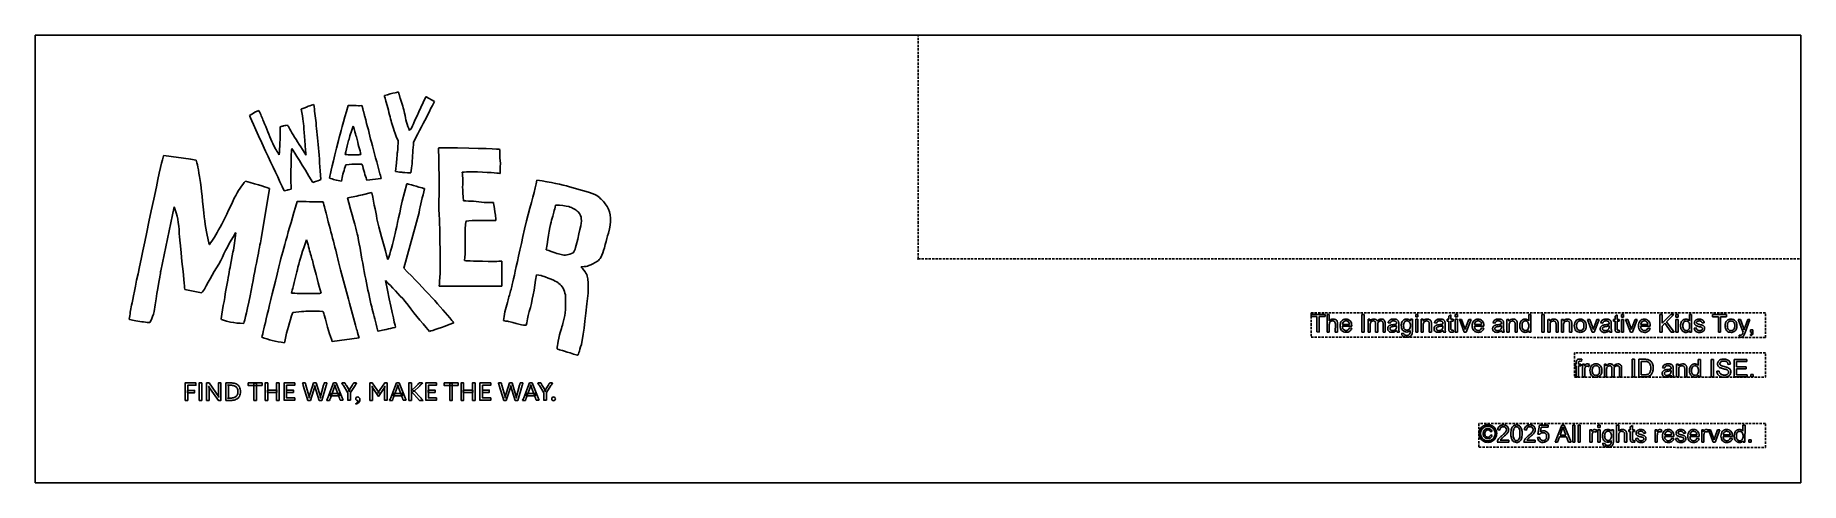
# Model space of a CAD drawing. Header units: millimetres. Extents: x -188 to 188, y -48 to 47.
import ezdxf

# ---------------------------------------------------------------- set-up
doc = ezdxf.new("R2010")
doc.units = ezdxf.units.MM
doc.linetypes.add('DASHED', pattern=[0.75, 0.5, -0.25])
doc.layers.get('0').update_dxf_attribs({"linetype": 'CONTINUOUS'})

msp = doc.modelspace()

# ---------------------------------------------------------------- linework, layer by layer
at = {"linetype": 'DASHED'}
for p, q in [((0, 0), (0, 47.5)), ((0, 0), (187.5, 0)), ((180, -11.45), (83.49, -11.41)), ((83.49, -11.41), (83.49, -16.62)), ((180, -16.65), (180, -11.45)), ((83.49, -16.62), (180, -16.65)), ((180, -19.92), (139.42, -19.9)), ((139.42, -19.9), (139.42, -25.11)), ((180, -25.12), (180, -19.92)), ((139.42, -25.11), (180, -25.12)), ((180, -34.92), (119.16, -34.9)), ((119.16, -34.9), (119.16, -39.98)), ((180, -40), (180, -34.92)), ((119.16, -39.98), (180, -40))]:
    msp.add_line(p, q, dxfattribs=at)
for p, q in [((-110.37, 35.45), (-110.36, 35.45)), ((-104.52, 34.44), (-104.49, 34.44)), ((-104.49, 34.44), (-102.7, 33.43)), ((-141.98, 30.47), (-141.97, 30.47)), ((-140.02, 31.5), (-140.01, 31.49)), ((-128.35, 32.81), (-128.32, 32.79)), ((-121.02, 32.58), (-120.98, 32.6)), ((-120.98, 32.6), (-120.98, 32.6)), ((-118.63, 32.55), (-118.11, 32.57)), ((-134.77, 28.26), (-134.52, 28.33)), ((-119.96, 28.24), (-119.98, 28.24)), ((-119.95, 28.24), (-119.96, 28.24)), ((-107.99, 27.29), (-107.98, 27.29)), ((-106.26, 26.57), (-107.14, 24.79)), ((-132.98, 23.47), (-133.02, 23.47)), ((-101.84, 23.56), (-101.79, 23.59)), ((-100.54, 23.62), (-100.55, 23.62)), ((-160.19, 22), (-154.49, 21.18)), ((-154.5, 21.19), (-153.31, 20.96)), ((-154.49, 21.18), (-154.5, 21.19)), ((-135.7, 22.09), (-135.67, 22.09)), ((-120.73, 22.15), (-118.76, 22.15)), ((-110.96, 18.6), (-110.8, 20.44)), ((-88.86, 22.41), (-88.86, 21.96)), ((-122.39, 16.91), (-122.46, 16.56)), ((-114.01, 17.11), (-117.06, 16.71)), ((-114.01, 17.12), (-114.01, 17.11)), ((-110.95, 18.55), (-110.96, 18.6)), ((-109.58, 12.25), (-108.59, 15.96)), ((-108.59, 15.96), (-108.59, 15.97)), ((-74.05, 15.34), (-71.3, 14.57)), ((-74.05, 15.34), (-74.05, 15.34)), ((-137.74, 14.98), (-139.54, 4.25)), ((-131.86, 12.19), (-131.77, 12.21)), ((-131.77, 12.21), (-131.76, 12.21)), ((-127.38, 12.13), (-126.38, 12.16)), ((-120.91, 11.95), (-121.15, 12.97)), ((-117.99, 13.65), (-116.11, 14.09)), ((-116.11, 14.09), (-116.02, 14.06)), ((-104.84, 14.99), (-104.81, 14.88)), ((-92.14, 12.02), (-90.21, 12.02)), ((-76.96, 11.42), (-76.97, 11.42)), ((-158.01, 11.08), (-160.81, -2.5)), ((-105.99, 9.86), (-109.25, -1.92)), ((-101.76, 10.2), (-101.76, 11.05)), ((-91.91, 8.2), (-93.7, 8.2)), ((-89.65, 8.2), (-89.7, 8.18)), ((-77.64, 8.9), (-77.82, 8.25)), ((-144.91, 5.56), (-144.96, 5.57)), ((-129.86, 4.06), (-129.89, 4.06)), ((-129.89, 4.06), (-129.89, 4.06)), ((-150.55, 3.09), (-150.5, 3.08)), ((-146.05, -1.34), (-145.51, 1.44)), ((-72.73, 2.45), (-72.59, 2.97)), ((-66.42, 3.08), (-66.62, 2.37)), ((-160.94, -3.2), (-160.96, -3.31)), ((-160.81, -2.5), (-160.88, -2.72)), ((-88.4, -2.42), (-88.4, -4.8)), ((-81.05, -3.37), (-81.06, -3.39)), ((-80.03, -3.51), (-81.05, -3.37)), ((-79.92, -3.54), (-80.03, -3.51)), ((-71.56, -1.66), (-71.57, -1.72)), ((-152.17, -7.15), (-155.73, -6.46)), ((-131.31, -7.31), (-127.63, -7.31)), ((-88.43, -5.79), (-96.13, -5.79)), ((-88.38, -5.76), (-88.43, -5.79)), ((-87.23, -9.22), (-87.16, -8.97)), ((-167.5, -12.84), (-167.55, -12.81)), ((-166.52, -13.03), (-167.5, -12.84)), ((-114.74, -15.29), (-114.93, -14.46)), ((-110.99, -14.47), (-111.07, -14.52)), ((83.5, -12.22), (83.5, -11.78)), ((83.5, -11.78), (86.46, -11.78)), ((84.73, -12.22), (83.5, -12.22)), ((84.73, -15.5), (84.73, -12.22)), ((86.46, -12.22), (85.22, -12.22)), ((85.22, -12.22), (85.22, -15.51)), ((86.46, -11.78), (86.46, -12.22)), ((86.9, -15.51), (86.9, -11.78)), ((86.9, -11.78), (87.36, -11.78)), ((87.36, -11.78), (87.36, -13.12)), ((87.36, -14.03), (87.36, -15.51)), ((88.64, -15.51), (88.65, -13.8)), ((89.1, -13.8), (89.1, -15.51)), ((92.13, -14.27), (90.12, -14.27)), ((90.14, -13.9), (91.65, -13.9)), ((91.65, -14.64), (92.12, -14.7)), ((94.28, -15.51), (94.28, -11.78)), ((94.28, -11.78), (94.78, -11.78)), ((94.78, -11.78), (94.78, -15.51)), ((95.59, -15.51), (95.59, -12.81)), ((95.59, -12.81), (96, -12.81)), ((96, -12.81), (96, -13.19)), ((96.05, -14.11), (96.04, -15.51)), ((97.19, -15.51), (97.19, -13.75)), ((97.65, -13.94), (97.65, -15.51)), ((98.79, -15.51), (98.79, -13.81)), ((99.25, -13.66), (99.25, -15.51)), ((100.3, -13.64), (99.85, -13.58)), ((101.65, -14.32), (101.65, -14.16)), ((102.11, -13.77), (102.11, -14.38)), ((104.6, -13.14), (104.6, -12.81)), ((104.6, -12.81), (105.02, -12.81)), ((105.02, -12.81), (105.02, -15.15)), ((105.72, -12.31), (105.72, -11.78)), ((105.72, -11.78), (106.18, -11.79)), ((106.18, -12.31), (105.72, -12.31)), ((105.72, -15.51), (105.72, -12.81)), ((105.72, -12.81), (106.18, -12.81)), ((106.18, -12.81), (106.17, -15.51)), ((106.18, -11.79), (106.18, -12.31)), ((106.87, -15.51), (106.87, -12.81)), ((106.87, -12.81), (107.28, -12.81)), ((107.28, -12.81), (107.28, -13.2)), ((107.33, -14.04), (107.33, -15.51)), ((108.61, -15.51), (108.61, -13.87)), ((109.07, -13.85), (109.07, -15.51)), ((110.14, -13.64), (109.69, -13.58)), ((111.49, -14.33), (111.49, -14.16)), ((111.95, -13.77), (111.95, -14.38)), ((112.41, -13.17), (112.41, -12.81)), ((112.41, -12.81), (112.75, -12.81)), ((112.75, -13.17), (112.41, -13.17)), ((112.75, -12.15), (113.2, -11.87)), ((112.75, -12.81), (112.75, -12.15)), ((112.75, -14.72), (112.75, -13.17)), ((113.2, -11.87), (113.2, -12.81)), ((113.2, -12.81), (113.66, -12.81)), ((113.66, -13.17), (113.2, -13.17)), ((113.2, -13.17), (113.2, -14.75)), ((113.66, -12.81), (113.66, -13.17)), ((114.11, -12.31), (114.11, -11.79)), ((114.11, -11.79), (114.57, -11.79)), ((114.57, -12.31), (114.11, -12.31)), ((114.11, -15.51), (114.11, -12.81)), ((114.11, -12.81), (114.57, -12.81)), ((114.57, -11.79), (114.57, -12.31)), ((114.57, -12.81), (114.57, -15.51)), ((116.02, -15.51), (114.99, -12.81)), ((114.99, -12.81), (115.47, -12.82)), ((115.47, -12.82), (116.05, -14.43)), ((116.39, -14.46), (116.99, -12.82)), ((117.47, -12.82), (116.44, -15.52)), ((116.99, -12.82), (117.47, -12.82)), ((120.2, -14.28), (118.19, -14.28)), ((118.21, -13.91), (119.72, -13.91)), ((119.72, -14.65), (120.19, -14.71)), ((122.58, -13.65), (122.13, -13.59)), ((123.93, -14.33), (123.93, -14.16)), ((124.4, -13.78), (124.4, -14.39)), ((125.11, -15.52), (125.11, -12.82)), ((125.11, -12.82), (125.52, -12.82)), ((125.52, -12.82), (125.52, -13.2)), ((125.56, -14.04), (125.56, -15.52)), ((126.84, -15.52), (126.84, -13.88)), ((127.3, -13.86), (127.3, -15.52)), ((129.72, -13.13), (129.72, -11.79)), ((129.72, -11.79), (130.18, -11.79)), ((130.18, -11.79), (130.18, -15.52)), ((132.49, -15.52), (132.49, -11.79)), ((132.49, -11.79), (132.98, -11.79)), ((132.98, -11.79), (132.98, -15.52)), ((133.79, -15.52), (133.79, -12.82)), ((133.79, -12.82), (134.2, -12.82)), ((134.2, -12.82), (134.2, -13.21)), ((134.25, -14.05), (134.25, -15.52)), ((135.53, -15.52), (135.53, -13.88)), ((135.98, -13.86), (135.98, -15.52)), ((136.69, -15.52), (136.69, -12.82)), ((136.69, -12.82), (137.1, -12.82)), ((137.1, -12.82), (137.1, -13.21)), ((137.14, -14.05), (137.14, -15.52)), ((138.42, -15.52), (138.42, -13.88)), ((138.88, -13.86), (138.88, -15.52)), ((143.23, -15.52), (142.2, -12.82)), ((142.2, -12.82), (142.68, -12.82)), ((142.68, -12.82), (143.26, -14.44)), ((143.61, -14.47), (144.21, -12.82)), ((144.68, -12.82), (143.65, -15.52)), ((144.21, -12.82), (144.68, -12.82)), ((145.45, -13.66), (145, -13.59)), ((146.8, -14.34), (146.8, -14.17)), ((147.27, -13.78), (147.27, -14.39)), ((147.72, -13.18), (147.72, -12.83)), ((147.72, -12.83), (148.06, -12.83)), ((148.06, -13.18), (147.72, -13.18)), ((148.06, -12.16), (148.51, -11.88)), ((148.06, -12.83), (148.06, -12.16)), ((148.06, -14.73), (148.06, -13.18)), ((148.51, -11.88), (148.51, -12.83)), ((148.51, -12.83), (148.97, -12.83)), ((148.97, -13.18), (148.51, -13.18)), ((148.51, -13.18), (148.51, -14.76)), ((148.97, -12.83), (148.97, -13.18)), ((149.42, -12.33), (149.42, -11.8)), ((149.42, -11.8), (149.88, -11.8)), ((149.88, -12.33), (149.42, -12.33)), ((149.42, -15.53), (149.42, -12.83)), ((149.42, -12.83), (149.88, -12.83)), ((149.88, -11.8), (149.88, -12.33)), ((149.88, -12.83), (149.88, -15.53)), ((151.33, -15.53), (150.3, -12.83)), ((150.3, -12.83), (150.78, -12.83)), ((150.78, -12.83), (151.36, -14.44)), ((151.71, -14.47), (152.31, -12.83)), ((152.78, -12.83), (151.75, -15.53)), ((152.31, -12.83), (152.78, -12.83)), ((155.51, -14.29), (153.5, -14.29)), ((153.53, -13.92), (155.03, -13.92)), ((155.03, -14.66), (155.5, -14.72)), ((157.56, -15.53), (157.56, -11.8)), ((157.56, -11.8), (158.06, -11.8)), ((158.06, -11.8), (158.05, -13.65)), ((158.05, -13.65), (159.91, -11.8)), ((158.66, -13.64), (158.05, -14.24)), ((158.05, -14.24), (158.05, -15.53)), ((159.99, -15.53), (158.66, -13.64)), ((160.57, -11.8), (159.01, -13.31)), ((159.01, -13.31), (160.64, -15.53)), ((159.91, -11.8), (160.57, -11.8)), ((161, -12.33), (161, -11.8)), ((161, -11.8), (161.46, -11.8)), ((161.46, -12.33), (161, -12.33)), ((161, -15.53), (161, -12.83)), ((161, -12.83), (161.46, -12.83)), ((161.46, -11.8), (161.46, -12.33)), ((161.46, -12.83), (161.46, -15.53)), ((163.87, -13.14), (163.87, -11.8)), ((163.87, -11.8), (164.33, -11.8)), ((164.33, -11.8), (164.33, -15.53)), ((164.86, -14.72), (165.32, -14.65)), ((167.01, -13.53), (166.56, -13.59)), ((168.78, -12.25), (168.78, -11.81)), ((168.78, -11.81), (171.74, -11.81)), ((170.01, -12.25), (168.78, -12.25)), ((170.01, -15.53), (170.01, -12.25)), ((171.74, -12.25), (170.5, -12.25)), ((170.5, -12.25), (170.5, -15.53)), ((171.74, -11.81), (171.74, -12.25)), ((175.27, -15.54), (174.24, -12.83)), ((174.24, -12.83), (174.74, -12.83)), ((174.74, -12.83), (175.3, -14.4)), ((175.68, -14.41), (176.26, -12.83)), ((176.72, -12.83), (175.69, -15.58)), ((176.26, -12.83), (176.72, -12.83)), ((-134.4, -17.14), (-134.55, -17.79)), ((-118.72, -16.77), (-124.44, -17.51)), ((-118.72, -16.74), (-118.72, -16.77)), ((-114.39, -15.27), (-114.64, -15.33)), ((85.22, -15.51), (84.73, -15.5)), ((87.36, -15.51), (86.9, -15.51)), ((89.1, -15.51), (88.64, -15.51)), ((94.78, -15.51), (94.28, -15.51)), ((96.04, -15.51), (95.59, -15.51)), ((97.65, -15.51), (97.19, -15.51)), ((99.25, -15.51), (98.79, -15.51)), ((102.25, -15.51), (101.78, -15.51)), ((102.74, -15.73), (103.18, -15.8)), ((106.17, -15.51), (105.72, -15.51)), ((107.33, -15.51), (106.87, -15.51)), ((109.07, -15.51), (108.61, -15.51)), ((112.1, -15.51), (111.62, -15.51)), ((113.66, -15.1), (113.73, -15.51)), ((114.57, -15.51), (114.11, -15.51)), ((116.44, -15.52), (116.02, -15.51)), ((124.54, -15.52), (124.06, -15.52)), ((125.56, -15.52), (125.11, -15.52)), ((127.3, -15.52), (126.84, -15.52)), ((129.75, -15.52), (129.75, -15.18)), ((130.18, -15.52), (129.75, -15.52)), ((132.98, -15.52), (132.49, -15.52)), ((134.25, -15.52), (133.79, -15.52)), ((135.98, -15.52), (135.53, -15.52)), ((137.14, -15.52), (136.69, -15.52)), ((138.88, -15.52), (138.42, -15.52)), ((143.65, -15.52), (143.23, -15.52)), ((147.41, -15.53), (146.93, -15.52)), ((148.97, -15.12), (149.04, -15.52)), ((149.88, -15.53), (149.42, -15.53)), ((151.75, -15.53), (151.33, -15.53)), ((158.05, -15.53), (157.56, -15.53)), ((160.64, -15.53), (159.99, -15.53)), ((161.46, -15.53), (161, -15.53)), ((163.9, -15.53), (163.9, -15.19)), ((164.33, -15.53), (163.9, -15.53)), ((170.5, -15.53), (170.01, -15.53)), ((174.48, -16.57), (174.43, -16.14)), ((176.93, -16.27), (176.81, -16.08)), ((176.84, -15.53), (176.84, -15.01)), ((176.84, -15.01), (177.36, -15.01)), ((177.1, -15.53), (176.84, -15.53)), ((177.36, -15.01), (177.36, -15.53)), ((-76.3, -19.23), (-76.6, -19.15)), ((139.44, -22.68), (139.44, -22.33)), ((139.44, -22.33), (139.84, -22.33)), ((139.84, -22.33), (139.84, -22.04)), ((140.29, -22.08), (140.29, -22.33)), ((140.29, -22.33), (140.82, -22.33)), ((140.82, -22.33), (140.82, -22.68)), ((141.01, -21.28), (140.95, -21.68)), ((141.17, -25.03), (141.17, -22.33)), ((141.17, -22.33), (141.58, -22.33)), ((141.58, -22.33), (141.58, -22.74)), ((142.64, -22.41), (142.48, -22.84)), ((145.8, -25.03), (145.8, -22.33)), ((145.8, -22.33), (146.21, -22.33)), ((146.21, -22.33), (146.21, -22.71)), ((151.73, -25.03), (151.73, -21.3)), ((151.73, -21.3), (152.22, -21.3)), ((152.22, -21.3), (152.22, -25.03)), ((153.09, -25.03), (153.09, -21.3)), ((153.09, -21.3), (154.37, -21.3)), ((154.37, -21.74), (153.58, -21.74)), ((153.58, -21.74), (153.58, -24.59)), ((161.13, -25.03), (161.13, -22.33)), ((161.13, -22.33), (161.54, -22.33)), ((161.54, -22.33), (161.54, -22.72)), ((165.74, -22.64), (165.75, -21.31)), ((165.75, -21.31), (166.2, -21.31)), ((166.2, -21.31), (166.2, -25.03)), ((168.51, -25.03), (168.51, -21.31)), ((168.51, -21.31), (169, -21.31)), ((169, -21.31), (169, -25.03)), ((172.56, -22.36), (172.08, -22.39)), ((173.35, -25.04), (173.35, -21.31)), ((173.35, -21.31), (176.04, -21.31)), ((176.04, -21.75), (173.84, -21.75)), ((173.84, -21.75), (173.84, -22.89)), ((176.04, -21.31), (176.04, -21.75)), ((139.84, -22.68), (139.44, -22.68)), ((139.84, -25.02), (139.84, -22.68)), ((140.29, -25.02), (139.84, -25.02)), ((140.82, -22.68), (140.29, -22.68)), ((140.29, -22.68), (140.29, -25.02)), ((141.63, -25.03), (141.17, -25.03)), ((141.63, -23.61), (141.63, -25.03)), ((146.26, -25.03), (145.8, -25.03)), ((146.26, -23.63), (146.26, -25.03)), ((147.41, -25.03), (147.41, -23.27)), ((147.86, -25.03), (147.41, -25.03)), ((147.86, -23.46), (147.86, -25.03)), ((149, -25.03), (149.01, -23.33)), ((149.46, -25.03), (149, -25.03)), ((149.46, -23.18), (149.46, -25.03)), ((152.22, -25.03), (151.73, -25.03)), ((154.43, -25.03), (153.09, -25.03)), ((153.58, -24.59), (154.38, -24.59)), ((158.61, -23.16), (158.16, -23.1)), ((159.96, -23.84), (159.96, -23.68)), ((160.57, -25.03), (160.09, -25.03)), ((160.42, -23.29), (160.42, -23.9)), ((161.59, -25.03), (161.13, -25.03)), ((161.59, -23.56), (161.59, -25.03)), ((162.86, -25.03), (162.87, -23.39)), ((163.32, -25.03), (162.86, -25.03)), ((163.32, -23.37), (163.32, -25.03)), ((165.77, -25.03), (165.77, -24.69)), ((166.2, -25.03), (165.77, -25.03)), ((169, -25.03), (168.51, -25.03)), ((169.7, -23.84), (170.17, -23.8)), ((176.13, -25.04), (173.35, -25.04)), ((173.84, -22.89), (175.9, -22.89)), ((175.9, -23.33), (173.84, -23.33)), ((173.84, -23.33), (173.84, -24.6)), ((173.84, -24.6), (176.13, -24.6)), ((175.9, -22.89), (175.9, -23.33)), ((176.13, -24.6), (176.13, -25.04)), ((176.88, -25.04), (176.88, -24.52)), ((176.88, -24.52), (177.4, -24.52)), ((177.4, -25.04), (176.88, -25.04)), ((177.4, -24.52), (177.4, -25.04)), ((-147.04, -30.02), (-147.04, -26.32)), ((-147.04, -26.32), (-145.78, -26.32)), ((-146.65, -26.82), (-146.49, -26.72)), ((-145.79, -26.82), (-146.65, -26.82)), ((-146.49, -29.64), (-146.65, -29.52)), ((-146.65, -29.52), (-145.79, -29.52)), ((-146.49, -26.72), (-146.49, -29.64)), ((-144.65, -27.43), (-144.65, -27.43)), ((-130.74, -26.32), (-130.16, -26.32)), ((-130.58, -26.82), (-130.59, -26.82)), ((-129.62, -30.02), (-130.58, -26.85)), ((-130.16, -26.32), (-130.16, -26.33)), ((-130.02, -26.82), (-129.27, -29.47)), ((-129.39, -29.47), (-128.42, -26.32)), ((-129.27, -29.47), (-129.39, -29.47)), ((-128.06, -26.88), (-129.07, -30.02)), ((-128.42, -26.32), (-127.86, -26.32)), ((-127.2, -30.02), (-128.2, -26.88)), ((-128.2, -26.88), (-128.06, -26.88)), ((-127.86, -26.32), (-126.88, -29.47)), ((-127, -29.47), (-126.25, -26.81)), ((-126.88, -29.47), (-127, -29.47)), ((-125.7, -26.87), (-126.65, -30.02)), ((-126.12, -26.33), (-125.54, -26.32)), ((-125.5, -29.75), (-125.49, -29.74)), ((-125.38, -29.47), (-124.13, -26.32)), ((-123.78, -26.71), (-124.83, -29.54)), ((-124.13, -26.32), (-123.57, -26.32)), ((-122.89, -29.53), (-123.94, -26.71)), ((-123.94, -26.71), (-123.78, -26.71)), ((-123.57, -26.32), (-122.31, -29.48)), ((-122.4, -26.32), (-121.76, -26.32)), ((-121.1, -28.39), (-122.04, -26.88)), ((-121.42, -26.87), (-120.69, -28.06)), ((-121.1, -30.02), (-121.1, -28.39)), ((-120.95, -28.06), (-120.19, -26.85)), ((-120.69, -28.06), (-120.95, -28.06)), ((-119.59, -26.86), (-120.54, -28.38)), ((-120.54, -28.38), (-120.54, -29.6)), ((-120.54, -29.6), (-120.54, -30.01)), ((-119.87, -26.32), (-119.25, -26.32)), ((-112.13, -29.75), (-112.12, -29.74)), ((-112.01, -29.47), (-110.76, -26.32)), ((-110.42, -26.71), (-111.47, -29.54)), ((-110.76, -26.32), (-110.2, -26.32)), ((-109.53, -29.53), (-110.57, -26.71)), ((-110.57, -26.71), (-110.42, -26.71)), ((-110.2, -26.32), (-108.95, -29.48)), ((-107.7, -28.06), (-106.53, -26.91)), ((-107.69, -28.06), (-107.7, -28.06)), ((-105.88, -30.02), (-107.69, -28.06)), ((-105.81, -26.9), (-107.16, -28.2)), ((-107.16, -28.2), (-107.15, -27.87)), ((-107.15, -27.87), (-105.57, -29.56)), ((-105.95, -26.33), (-105.24, -26.33)), ((-105.2, -29.96), (-105.14, -30.02)), ((-89.12, -26.32), (-88.54, -26.32)), ((-88.96, -26.82), (-88.97, -26.82)), ((-88, -30.02), (-88.95, -26.85)), ((-88.54, -26.32), (-88.54, -26.33)), ((-88.4, -26.82), (-87.65, -29.47)), ((-87.77, -29.47), (-86.8, -26.32)), ((-87.65, -29.47), (-87.77, -29.47)), ((-86.44, -26.88), (-87.45, -30.02)), ((-86.8, -26.32), (-86.24, -26.32)), ((-85.58, -30.02), (-86.58, -26.88)), ((-86.58, -26.88), (-86.44, -26.88)), ((-86.24, -26.32), (-85.26, -29.47)), ((-85.38, -29.47), (-84.63, -26.81)), ((-85.26, -29.47), (-85.38, -29.47)), ((-84.08, -26.87), (-85.03, -30.02)), ((-84.5, -26.33), (-83.92, -26.32)), ((-83.88, -29.75), (-83.87, -29.74)), ((-83.76, -29.47), (-82.51, -26.32)), ((-82.17, -26.71), (-83.22, -29.54)), ((-82.51, -26.32), (-81.95, -26.32)), ((-81.28, -29.53), (-82.32, -26.71)), ((-82.32, -26.71), (-82.17, -26.71)), ((-81.95, -26.32), (-80.7, -29.48)), ((-80.78, -26.32), (-80.14, -26.32)), ((-79.48, -28.39), (-80.42, -26.88)), ((-79.8, -26.87), (-79.07, -28.06)), ((-79.48, -30.02), (-79.48, -28.39)), ((-79.33, -28.06), (-78.57, -26.85)), ((-79.07, -28.06), (-79.33, -28.06)), ((-77.97, -26.86), (-78.92, -28.38)), ((-78.92, -28.38), (-78.92, -29.6)), ((-78.92, -29.6), (-78.92, -30.01)), ((-78.24, -26.32), (-77.62, -26.32)), ((-145.78, -30.02), (-147.04, -30.02)), ((-129.07, -30.02), (-129.62, -30.02)), ((-126.65, -30.02), (-127.2, -30.02)), ((-125.01, -30.02), (-125.61, -30.02)), ((-122.11, -30.01), (-122.71, -30.01)), ((-120.54, -30.01), (-121.1, -30.01)), ((-121.1, -30.01), (-121.1, -30.02)), ((-119.09, -30.48), (-119.09, -30.47)), ((-111.64, -30.02), (-112.24, -30.02)), ((-108.74, -30.01), (-109.34, -30.01)), ((-105.14, -30.02), (-105.88, -30.02)), ((-87.45, -30.02), (-88, -30.02)), ((-85.03, -30.02), (-85.58, -30.02)), ((-83.39, -30.02), (-83.99, -30.02)), ((-80.49, -30.01), (-81.09, -30.01)), ((-78.92, -30.01), (-79.48, -30.01)), ((-79.48, -30.01), (-79.48, -30.02)), ((121.92, -36.6), (121.62, -36.67)), ((121.65, -37.37), (121.95, -37.46)), ((123.61, -36.34), (123.15, -36.29)), ((129.26, -36.34), (128.8, -36.29)), ((131.68, -37.17), (132.04, -35.31)), ((132.1, -37.23), (131.68, -37.17)), ((132.04, -35.31), (133.85, -35.31)), ((132.39, -35.73), (132.2, -36.71)), ((133.85, -35.73), (132.39, -35.73)), ((133.85, -35.31), (133.85, -35.73)), ((135.34, -38.9), (136.74, -35.26)), ((136.79, -36.33), (136.39, -37.4)), ((136.39, -37.4), (137.63, -37.4)), ((136.74, -35.26), (137.26, -35.26)), ((137.63, -37.4), (137.25, -36.39)), ((137.26, -35.26), (138.75, -38.9)), ((139.07, -38.9), (139.07, -35.26)), ((139.07, -35.26), (139.51, -35.26)), ((139.51, -35.26), (139.51, -38.9)), ((140.2, -38.9), (140.2, -35.26)), ((140.2, -35.26), (140.64, -35.26)), ((140.64, -35.26), (140.64, -38.9)), ((142.74, -38.9), (142.74, -36.26)), ((142.74, -36.26), (143.15, -36.26)), ((143.15, -36.26), (143.15, -36.66)), ((144.18, -36.35), (144.02, -36.76)), ((144.44, -35.77), (144.44, -35.26)), ((144.44, -35.26), (144.89, -35.26)), ((144.89, -35.77), (144.44, -35.77)), ((144.44, -38.9), (144.44, -36.26)), ((144.44, -36.26), (144.89, -36.26)), ((144.89, -35.26), (144.89, -35.77)), ((144.89, -36.26), (144.89, -38.9)), ((147.31, -36.58), (147.31, -36.26)), ((147.31, -36.26), (147.72, -36.26)), ((147.72, -36.26), (147.72, -38.54)), ((148.4, -38.9), (148.4, -35.26)), ((148.4, -35.26), (148.84, -35.26)), ((148.84, -35.26), (148.84, -36.57)), ((148.84, -37.46), (148.84, -38.9)), ((150.1, -38.9), (150.1, -37.23)), ((150.54, -37.23), (150.54, -38.9)), ((150.98, -36.61), (150.98, -36.26)), ((150.98, -36.26), (151.31, -36.26)), ((151.31, -36.61), (150.98, -36.61)), ((151.31, -35.61), (151.75, -35.34)), ((151.31, -36.26), (151.31, -35.61)), ((151.31, -38.13), (151.31, -36.61)), ((151.75, -35.34), (151.75, -36.27)), ((151.75, -36.27), (152.2, -36.27)), ((152.2, -36.61), (151.75, -36.61)), ((151.75, -36.61), (151.75, -38.15)), ((152.2, -36.27), (152.2, -36.61)), ((154.55, -36.95), (154.11, -37.01)), ((156.58, -38.9), (156.59, -36.27)), ((156.59, -36.27), (156.99, -36.27)), ((156.99, -36.27), (156.99, -36.67)), ((158.02, -36.35), (157.86, -36.77)), ((158.62, -37.33), (160.09, -37.33)), ((163.02, -36.95), (162.58, -37.01)), ((163.99, -37.33), (165.46, -37.33)), ((166.47, -38.91), (166.47, -36.27)), ((166.47, -36.27), (166.88, -36.27)), ((166.88, -36.27), (166.88, -36.67)), ((167.91, -36.35), (167.75, -36.77)), ((168.9, -38.91), (167.9, -36.27)), ((167.9, -36.27), (168.37, -36.27)), ((168.37, -36.27), (168.94, -37.85)), ((169.27, -37.88), (169.86, -36.27)), ((170.32, -36.27), (169.32, -38.91)), ((169.86, -36.27), (170.32, -36.27)), ((171.05, -37.34), (172.52, -37.34)), ((175.22, -36.58), (175.22, -35.27)), ((175.22, -35.27), (175.67, -35.27)), ((175.67, -35.27), (175.66, -38.91)), ((125.47, -38.89), (123.06, -38.89)), ((123.68, -38.46), (125.47, -38.46)), ((125.47, -38.46), (125.47, -38.89)), ((131.12, -38.89), (128.72, -38.89)), ((129.34, -38.46), (131.12, -38.47)), ((131.12, -38.47), (131.12, -38.89)), ((131.6, -37.94), (132.07, -37.9)), ((135.85, -38.9), (135.34, -38.9)), ((136.25, -37.79), (135.85, -38.9)), ((137.78, -37.79), (136.25, -37.79)), ((138.2, -38.9), (137.78, -37.79)), ((138.75, -38.9), (138.2, -38.9)), ((139.51, -38.9), (139.07, -38.9)), ((140.64, -38.9), (140.2, -38.9)), ((143.19, -38.9), (142.74, -38.9)), ((143.19, -37.52), (143.19, -38.9)), ((144.89, -38.9), (144.44, -38.9)), ((145.49, -39.12), (145.92, -39.18)), ((148.84, -38.9), (148.4, -38.9)), ((150.54, -38.9), (150.1, -38.9)), ((152.2, -38.5), (152.26, -38.9)), ((152.46, -38.11), (152.9, -38.05)), ((157.03, -38.9), (156.58, -38.9)), ((157.03, -37.52), (157.03, -38.9)), ((160.56, -37.7), (158.6, -37.7)), ((160.09, -38.05), (160.55, -38.11)), ((160.93, -38.12), (161.37, -38.05)), ((165.93, -37.7), (163.96, -37.7)), ((165.46, -38.06), (165.92, -38.11)), ((166.92, -38.91), (166.47, -38.91)), ((166.92, -37.53), (166.92, -38.91)), ((169.32, -38.91), (168.9, -38.91)), ((172.99, -37.7), (171.03, -37.7)), ((172.52, -38.06), (172.98, -38.12)), ((175.25, -38.91), (175.25, -38.58)), ((175.66, -38.91), (175.25, -38.91)), ((176.49, -38.91), (176.49, -38.4)), ((176.49, -38.4), (177, -38.4)), ((177, -38.91), (176.49, -38.91)), ((177, -38.4), (177, -38.91))]:
    msp.add_line(p, q)
for points in [[(-187.5, 47.5), (187.5, 47.5), (187.5, -47.5), (-187.5, -47.5)], [(-155.67, -30.02), (-155.67, -26.32), (-153.39, -26.32), (-153.39, -26.82), (-155.12, -26.82), (-155.12, -29.61), (-155.12, -30.02), (-155.67, -30.02)], [(-155.16, -27.89), (-153.68, -27.89), (-153.68, -28.39), (-155.16, -28.39)], [(-152.72, -30.02), (-152.72, -26.32), (-152.16, -26.32), (-152.16, -30.02)], [(-151.11, -30.02), (-151.11, -26.32), (-150.58, -26.32), (-148.49, -29.27), (-148.62, -29.3), (-148.62, -26.73), (-148.62, -26.32), (-148.09, -26.32), (-148.09, -30.02), (-148.62, -30.02), (-150.69, -27.1), (-150.58, -27.08), (-150.58, -29.61), (-150.58, -30.02)], [(-142.3, -26.33), (-139.32, -26.33), (-139.32, -26.85), (-142.3, -26.85)], [(-141.09, -30.02), (-141.09, -26.37), (-140.54, -26.37), (-140.54, -30.02)], [(-138.68, -30.02), (-138.68, -26.32), (-138.13, -26.32), (-138.13, -30.02)], [(-138.21, -27.82), (-136.19, -27.82), (-136.19, -28.34), (-138.21, -28.34)], [(-136.27, -30.02), (-136.27, -26.32), (-135.71, -26.32), (-135.71, -30.02)], [(-134.67, -30.02), (-134.67, -26.32), (-132.39, -26.32), (-132.39, -26.82), (-134.12, -26.82), (-134.12, -29.51), (-132.39, -29.51), (-132.39, -30.01), (-134.67, -30.01)], [(-134.16, -27.84), (-132.68, -27.84), (-132.68, -28.34), (-134.16, -28.34)], [(-124.72, -28.54), (-122.98, -28.54), (-122.9, -29.03), (-124.8, -29.03)], [(-116.41, -30.02), (-116.41, -26.32), (-115.93, -26.32), (-114.46, -28.45), (-114.72, -28.43), (-113.26, -26.32), (-112.79, -26.32), (-112.79, -30.01), (-113.32, -30.01), (-113.32, -27.05), (-113.2, -27.1), (-114.6, -29.17), (-116.01, -27.08), (-115.88, -27.05), (-115.88, -29.61), (-115.88, -30.02)], [(-111.35, -28.54), (-109.61, -28.54), (-109.53, -29.03), (-111.43, -29.03)], [(-108.17, -30.02), (-108.17, -26.32), (-107.61, -26.32), (-107.61, -30.02)], [(-104.56, -30.02), (-104.56, -26.32), (-102.28, -26.32), (-102.28, -26.82), (-104.01, -26.82), (-104.01, -29.51), (-102.28, -29.51), (-102.28, -30.01), (-104.56, -30.01)], [(-104.04, -27.84), (-102.57, -27.84), (-102.57, -28.34), (-104.04, -28.34)], [(-100.68, -26.33), (-97.7, -26.33), (-97.7, -26.85), (-100.68, -26.85)], [(-99.46, -30.02), (-99.46, -26.37), (-98.92, -26.37), (-98.92, -30.02)], [(-97.07, -30.02), (-97.07, -26.32), (-96.51, -26.32), (-96.51, -30.02)], [(-96.59, -27.82), (-94.57, -27.82), (-94.57, -28.34), (-96.59, -28.34)], [(-94.65, -30.02), (-94.65, -26.32), (-94.09, -26.32), (-94.09, -30.02)], [(-93.05, -30.02), (-93.05, -26.32), (-90.77, -26.32), (-90.77, -26.82), (-92.5, -26.82), (-92.5, -29.51), (-90.77, -29.51), (-90.77, -30.01), (-93.05, -30.01)], [(-92.54, -27.84), (-91.06, -27.84), (-91.06, -28.34), (-92.54, -28.34)], [(-83.1, -28.54), (-81.36, -28.54), (-81.28, -29.03), (-83.18, -29.03)]]:
    msp.add_lwpolyline(points, close=True)
for points, degree in [([(-113.35, 34.69), (-112.49, 34.98), (-111.72, 35.19), (-111.03, 35.32)], 3), ([(-112.75, 32.63), (-113.16, 33.95), (-113.36, 34.64), (-113.35, 34.69)], 3), ([(-111.03, 35.32), (-110.62, 35.41), (-110.4, 35.45), (-110.37, 35.45)], 3), ([(-110.36, 35.45), (-110.22, 35), (-110.01, 34.17)], 2), ([(-110.01, 34.17), (-109.59, 32.96), (-109.27, 31.9), (-109.05, 30.98)], 3), ([(-107.19, 28.72), (-107.04, 29.1), (-106.15, 31.01), (-104.52, 34.44)], 3), ([(-138.61, 22.88), (-140.84, 27.88), (-141.96, 30.41), (-141.98, 30.47)], 3), ([(-141.97, 30.47), (-141.14, 31.04), (-140.49, 31.38), (-140.02, 31.5)], 3), ([(-140.01, 31.49), (-139.65, 30.77), (-139.32, 30.04), (-139.04, 29.29)], 3), ([(-131.02, 31.79), (-130.94, 31.87), (-130.52, 32.04), (-129.77, 32.33)], 3), ([(-130.59, 29.22), (-130.7, 29.96), (-130.84, 30.82), (-131.02, 31.79)], 3), ([(-129.77, 32.33), (-129.46, 32.46), (-128.99, 32.62), (-128.35, 32.81)], 3), ([(-128.32, 32.79), (-128.2, 31.57), (-128.05, 30.27), (-127.87, 28.89)], 3), ([(-123.11, 25.17), (-122.75, 26.69), (-122.05, 29.16), (-121.02, 32.58)], 3), ([(-120.98, 32.6), (-119.56, 32.57), (-118.77, 32.55), (-118.63, 32.55)], 3), ([(-118.11, 32.57), (-117.89, 31.79), (-117.52, 30.29)], 2), ([(-117.52, 30.29), (-116.96, 28.25), (-116.5, 26.43), (-116.12, 24.84)], 3), ([(-111.81, 29.01), (-112.09, 29.95), (-112.41, 31.16), (-112.75, 32.63)], 3), ([(-109.05, 30.98), (-108.85, 29.65), (-108.49, 28.41), (-107.99, 27.29)], 3), ([(-103.52, 31.89), (-104.24, 30.38), (-105.16, 28.6), (-106.26, 26.57)], 3), ([(-102.67, 33.42), (-103.01, 32.83), (-103.29, 32.32), (-103.52, 31.89)], 3), ([(-102.7, 33.43), (-102.7, 33.42), (-102.69, 33.42), (-102.67, 33.42)], 3), ([(-139.04, 29.29), (-138.37, 27.72), (-137.78, 26.27), (-137.26, 24.94)], 3), ([(-135.5, 25.77), (-135.52, 27), (-135.51, 27.75), (-135.48, 28.04)], 3), ([(-135.48, 28.04), (-135.19, 28.14), (-134.95, 28.22), (-134.77, 28.26)], 3), ([(-134.52, 28.33), (-134.41, 28.36), (-134.22, 28.4), (-133.96, 28.44)], 3), ([(-133.96, 28.44), (-133.9, 28.4), (-133.49, 27.69), (-132.72, 26.35)], 3), ([(-132.72, 26.35), (-131.95, 25.1), (-131.04, 23.68), (-130.01, 22.09)], 3), ([(-130.08, 23.07), (-130.29, 26.07), (-130.46, 28.11), (-130.59, 29.22)], 3), ([(-127.87, 28.89), (-127.55, 25.79), (-127.2, 21.79), (-126.82, 16.9)], 3), ([(-119.98, 28.24), (-120.41, 27.01), (-120.73, 25.98), (-120.94, 25.16)], 3), ([(-119.72, 27.45), (-119.73, 27.47), (-119.81, 27.73), (-119.95, 28.24)], 3), ([(-119.3, 25.94), (-119.43, 26.33), (-119.57, 26.84), (-119.72, 27.45)], 3), ([(-110.4, 25.09), (-110.85, 25.89), (-111.32, 27.2), (-111.81, 29.01)], 3), ([(-107.98, 27.29), (-107.67, 27.64), (-107.41, 28.11), (-107.19, 28.72)], 3), ([(-134.65, 14.45), (-135.79, 17), (-137.11, 19.81), (-138.61, 22.88)], 3), ([(-137.26, 24.94), (-136.75, 23.87), (-136.28, 23.01), (-135.85, 22.37)], 3), ([(-135.67, 22.09), (-135.57, 23.96), (-135.51, 25.18), (-135.5, 25.77)], 3), ([(-133.02, 23.47), (-133.14, 22.52), (-133.2, 21.21), (-133.18, 19.54)], 3), ([(-128.52, 16.25), (-130.88, 20.04), (-132.37, 22.45), (-132.98, 23.47)], 3), ([(-130.01, 22.09), (-129.98, 22.09), (-130, 22.42), (-130.08, 23.07)], 3), ([(-125.03, 17.2), (-124.86, 17.97), (-124.22, 20.63), (-123.11, 25.17)], 3), ([(-121.53, 22.75), (-121.57, 22.62), (-121.62, 22.43), (-121.67, 22.2)], 3), ([(-120.94, 25.16), (-121.12, 24.44), (-121.32, 23.64), (-121.53, 22.75)], 3), ([(-118.32, 22.17), (-118.58, 23.13), (-118.91, 24.38), (-119.3, 25.94)], 3), ([(-116.12, 24.84), (-115.51, 22.62), (-114.9, 20.38), (-114.31, 18.12)], 3), ([(-110.8, 20.44), (-110.67, 21.83), (-110.59, 22.58), (-110.58, 22.66)], 3), ([(-110.58, 22.66), (-110.5, 23.58), (-110.44, 24.39), (-110.4, 25.09)], 3), ([(-107.14, 24.79), (-107.27, 23.35), (-107.38, 21.82), (-107.48, 20.22)], 3), ([(-101.73, 17.53), (-101.75, 19.44), (-101.79, 21.45), (-101.84, 23.56)], 3), ([(-101.79, 23.59), (-101.24, 23.59), (-100.83, 23.6), (-100.54, 23.62)], 3), ([(-100.55, 23.62), (-92.74, 23.49), (-88.83, 23.38), (-88.83, 23.28)], 3), ([(-88.83, 23.28), (-88.85, 22.89), (-88.86, 22.59), (-88.86, 22.41)], 3), ([(-161.78, 15.31), (-160.85, 19.8), (-160.31, 22.03), (-160.19, 22)], 3), ([(-153.31, 20.96), (-153.13, 20.48), (-152.86, 19.04), (-152.48, 16.64)], 3), ([(-135.85, 22.37), (-135.76, 22.2), (-135.71, 22.1), (-135.7, 22.09)], 3), ([(-133.18, 19.54), (-133.23, 18.35), (-133.22, 16.79), (-133.15, 14.86)], 3), ([(-121.53, 20.01), (-121.92, 18.93), (-122.21, 17.9), (-122.39, 16.91)], 3), ([(-121.67, 22.2), (-121.5, 22.17), (-121.19, 22.15), (-120.73, 22.15)], 3), ([(-119.55, 20.16), (-119.88, 20.16), (-120.54, 20.11), (-121.53, 20.01)], 3), ([(-118.11, 20.12), (-118.68, 20.15), (-119.17, 20.16), (-119.55, 20.16)], 3), ([(-118.76, 22.15), (-118.67, 22.15), (-118.52, 22.16), (-118.32, 22.17)], 3), ([(-117.96, 19.72), (-118.05, 19.96), (-118.1, 20.1), (-118.11, 20.12)], 3), ([(-117.06, 16.71), (-117.3, 17.36), (-117.61, 18.36), (-117.96, 19.72)], 3), ([(-107.48, 20.22), (-107.61, 18.92), (-107.71, 18.27), (-107.76, 18.27)], 3), ([(-88.86, 21.96), (-88.86, 21.8), (-88.82, 21.24), (-88.72, 20.26)], 3), ([(-88.72, 20.26), (-88.74, 19.22), (-88.75, 18.53), (-88.75, 18.19)], 3), ([(-167.05, -9.82), (-166.57, -7.32), (-164.81, 1.05), (-161.78, 15.31)], 3), ([(-152.48, 16.64), (-152.35, 15.81), (-152.1, 13.52), (-151.71, 9.77)], 3), ([(-145.23, 12.95), (-144.39, 14.5), (-143.6, 15.7), (-142.85, 16.55)], 3), ([(-142.85, 16.55), (-139.97, 15.7), (-138.26, 15.18), (-137.74, 14.98)], 3), ([(-126.82, 16.9), (-127.17, 16.74), (-127.74, 16.52), (-128.52, 16.25)], 3), ([(-122.46, 16.56), (-123.47, 16.69), (-124.33, 16.9), (-125.03, 17.2)], 3), ([(-114.31, 18.12), (-114.23, 17.92), (-114.13, 17.58), (-114.01, 17.12)], 3), ([(-109.67, 18.41), (-109.84, 18.42), (-110.26, 18.47), (-110.95, 18.55)], 3), ([(-107.76, 18.27), (-108.81, 18.34), (-109.45, 18.39), (-109.67, 18.41)], 3), ([(-108.59, 15.97), (-108.37, 15.94), (-107.28, 15.64), (-105.33, 15.08)], 3), ([(-105.33, 15.08), (-105.06, 15), (-104.9, 14.97), (-104.84, 14.99)], 3), ([(-101.76, 11.05), (-101.74, 14.96), (-101.73, 17.12), (-101.73, 17.53)], 3), ([(-94.81, 18.53), (-95.64, 18.5), (-96.31, 18.46), (-96.82, 18.42)], 3), ([(-96.82, 18.42), (-96.76, 17.85), (-96.72, 17.33), (-96.7, 16.83)], 3), ([(-96.7, 16.83), (-96.7, 16.64), (-96.71, 16.13), (-96.73, 15.28)], 3), ([(-96.73, 15.28), (-96.73, 14.52), (-96.67, 13.54), (-96.56, 12.33)], 3), ([(-88.81, 18.16), (-89.33, 18.28), (-91.33, 18.4), (-94.81, 18.53)], 3), ([(-88.75, 18.19), (-88.79, 18.19), (-88.81, 18.18), (-88.81, 18.16)], 3), ([(-83.18, 8.07), (-82.12, 11.89), (-81.37, 14.79), (-80.94, 16.77)], 3), ([(-80.94, 16.77), (-77.94, 16.27), (-75.65, 15.79), (-74.05, 15.34)], 3), ([(-150.5, 3.08), (-149.24, 4.72), (-147.48, 8.01), (-145.23, 12.95)], 3), ([(-135.77, -1.68), (-135.08, 1.17), (-133.78, 5.79), (-131.86, 12.19)], 3), ([(-133.73, 14.68), (-133.81, 14.66), (-134.11, 14.58), (-134.65, 14.45)], 3), ([(-133.15, 14.86), (-133.33, 14.79), (-133.53, 14.73), (-133.73, 14.68)], 3), ([(-131.76, 12.21), (-129.1, 12.16), (-127.64, 12.13), (-127.38, 12.13)], 3), ([(-126.38, 12.16), (-126.35, 12.12), (-125.98, 10.69), (-125.28, 7.88)], 3), ([(-121.15, 12.97), (-121.12, 12.99), (-121.12, 13.01)], 2), ([(-121.12, 13.01), (-120.14, 13.18), (-119.09, 13.39), (-117.99, 13.65)], 3), ([(-119.02, 4.9), (-119.25, 5.85), (-119.87, 8.21), (-120.91, 11.95)], 3), ([(-116.02, 14.06), (-115.51, 11.56), (-115.11, 9.52), (-114.82, 7.94)], 3), ([(-111.22, 4.83), (-110.86, 6.27), (-110.31, 8.74), (-109.58, 12.25)], 3), ([(-104.81, 14.88), (-105.27, 13.18), (-105.66, 11.51), (-105.99, 9.86)], 3), ([(-96.56, 12.33), (-95.16, 12.33), (-93.69, 12.23), (-92.14, 12.02)], 3), ([(-90.21, 12.02), (-90.14, 12.02), (-89.96, 10.83), (-89.68, 8.46)], 3), ([(-76.97, 11.42), (-77.26, 10.29), (-77.49, 9.45), (-77.64, 8.9)], 3), ([(-74.19, 11.12), (-74.9, 11.32), (-75.82, 11.42), (-76.96, 11.42)], 3), ([(-71.3, 14.57), (-69.06, 13.95), (-67.8, 13.38), (-67.51, 12.87)], 3), ([(-67.51, 12.87), (-67.04, 12.52), (-66.55, 11.95), (-66.05, 11.14)], 3), ([(-156.94, 5.48), (-157, 7.55), (-157.36, 9.42), (-158.01, 11.08)], 3), ([(-151.71, 9.77), (-151.48, 7.48), (-151.15, 5.46), (-150.72, 3.73)], 3), ([(-125.28, 7.88), (-124.25, 4.07), (-123.38, 0.68), (-122.68, -2.31)], 3), ([(-114.82, 7.94), (-114.03, 4.99), (-113.3, 2.3), (-112.61, -0.12)], 3), ([(-101.51, -3.04), (-101.51, 3.31), (-101.59, 7.73), (-101.76, 10.2)], 3), ([(-96.02, 7.98), (-96.15, 7.35), (-96.21, 6.22), (-96.21, 4.58)], 3), ([(-93.7, 8.2), (-95.24, 8.17), (-96.02, 8.09), (-96.02, 7.98)], 3), ([(-90.44, 8.15), (-91.02, 8.19), (-91.51, 8.2), (-91.91, 8.2)], 3), ([(-89.7, 8.18), (-89.82, 8.18), (-90.06, 8.17), (-90.44, 8.15)], 3), ([(-89.68, 8.46), (-89.68, 8.4), (-89.67, 8.32), (-89.65, 8.2)], 3), ([(-86.44, -6.5), (-86.34, -6.14), (-85.25, -1.28), (-83.18, 8.07)], 3), ([(-77.82, 8.25), (-78.1, 7.25), (-78.48, 5.15), (-78.95, 1.95)], 3), ([(-72.16, 10), (-72.73, 10.53), (-73.41, 10.9), (-74.19, 11.12)], 3), ([(-72.59, 2.97), (-71.69, 6.54), (-71.34, 8.36), (-71.54, 8.41)], 3), ([(-71.54, 8.41), (-71.54, 9.02), (-71.75, 9.55), (-72.16, 10)], 3), ([(-66.05, 11.14), (-65.2, 9.77), (-65.11, 7.89), (-65.77, 5.51)], 3), ([(-155.87, -5.16), (-156.59, 1.92), (-156.94, 5.47), (-156.94, 5.48)], 3), ([(-144.96, 5.57), (-146.23, 3.47), (-147.27, 1.52), (-148.06, -0.29)], 3), ([(-145.51, 1.44), (-145.27, 2.64), (-145.07, 4.02), (-144.91, 5.56)], 3), ([(-139.54, 4.25), (-139.9, 2.42), (-140.67, -1.6), (-141.86, -7.81)], 3), ([(-129.89, 4.06), (-130.7, 1.76), (-131.31, -0.16), (-131.7, -1.71)], 3), ([(-129.44, 2.59), (-129.45, 2.63), (-129.6, 3.12), (-129.86, 4.06)], 3), ([(-118.6, 2.7), (-118.58, 2.7), (-118.72, 3.44), (-119.02, 4.9)], 3), ([(-112.61, -0.12), (-112.3, 0.57), (-111.83, 2.22), (-111.22, 4.83)], 3), ([(-96.21, 4.58), (-96.2, 3.33), (-96.19, 2.43), (-96.19, 1.86)], 3), ([(-65.77, 5.51), (-65.97, 4.75), (-66.18, 3.93), (-66.42, 3.08)], 3), ([(-150.72, 3.73), (-150.69, 3.7), (-150.63, 3.49), (-150.55, 3.09)], 3), ([(-128.64, -0.24), (-128.89, 0.5), (-129.15, 1.44), (-129.44, 2.59)], 3), ([(-116.05, -10.19), (-116.89, -6.58), (-117.74, -2.29), (-118.6, 2.7)], 3), ([(-96.19, 1.86), (-96.19, 1.49), (-96.22, 0.74), (-96.3, -0.35)], 3), ([(-78.95, 1.95), (-77.5, 1.45), (-76.45, 1.11), (-75.8, 0.93)], 3), ([(-75.8, 0.93), (-75.05, 0.72), (-74.19, 0.86), (-73.22, 1.33)], 3), ([(-73.22, 1.33), (-73.03, 1.59), (-72.87, 1.96), (-72.73, 2.45)], 3), ([(-66.62, 2.37), (-67.07, 0.74), (-67.56, -0.2), (-68.07, -0.43)], 3), ([(-160.96, -3.31), (-161.22, -4.64), (-161.66, -7.26), (-162.26, -11.15)], 3), ([(-160.88, -2.72), (-160.88, -2.87), (-160.91, -3.03), (-160.94, -3.2)], 3), ([(-148.06, -0.29), (-149.37, -2.47), (-150.55, -4.51), (-151.59, -6.38)], 3), ([(-148.04, -12.72), (-147.15, -7.39), (-146.49, -3.6), (-146.05, -1.34)], 3), ([(-139.36, -16.6), (-139.04, -15.15), (-137.84, -10.17), (-135.77, -1.68)], 3), ([(-131.7, -1.71), (-132.04, -3.05), (-132.41, -4.55), (-132.81, -6.21)], 3), ([(-126.81, -7.28), (-127.3, -5.49), (-127.91, -3.14), (-128.64, -0.24)], 3), ([(-122.68, -2.31), (-121.53, -6.46), (-120.4, -10.65), (-119.29, -14.87)], 3), ([(-109.25, -1.92), (-104.71, -6.53), (-101.3, -10.24), (-99.03, -13.04)], 3), ([(-101.68, -5.76), (-101.64, -5.23), (-101.59, -4.33), (-101.51, -3.04)], 3), ([(-96.3, -0.35), (-95.86, -0.4), (-93.76, -0.46), (-89.99, -0.52)], 3), ([(-89.99, -0.52), (-89.25, -0.5), (-88.72, -0.47), (-88.4, -0.44)], 3), ([(-88.4, -0.44), (-88.4, -0.45), (-88.39, -0.46), (-88.38, -0.46)], 3), ([(-88.38, -0.46), (-88.39, -1.33), (-88.4, -1.98), (-88.4, -2.42)], 3), ([(-81.06, -3.39), (-81.47, -6.43), (-81.97, -9.02), (-82.56, -11.14)], 3), ([(-76.29, -5.17), (-76.64, -4.82), (-77.85, -4.27), (-79.92, -3.54)], 3), ([(-71.57, -1.72), (-70.66, -2.6), (-70.19, -3.44), (-70.16, -4.23)], 3), ([(-70.92, -1.6), (-71.22, -1.66), (-71.42, -1.68), (-71.56, -1.66)], 3), ([(-68.07, -0.43), (-69.56, -1.33), (-70.51, -1.72), (-70.92, -1.6)], 3), ([(-155.73, -6.46), (-155.78, -6.45), (-155.83, -6.02), (-155.87, -5.16)], 3), ([(-151.59, -6.38), (-151.76, -6.67), (-151.95, -6.93), (-152.17, -7.15)], 3), ([(-132.81, -6.21), (-132.88, -6.46), (-132.97, -6.79), (-133.06, -7.23)], 3), ([(-133.06, -7.23), (-132.76, -7.28), (-132.17, -7.31), (-131.31, -7.31)], 3), ([(-127.63, -7.31), (-127.45, -7.31), (-127.18, -7.3), (-126.81, -7.28)], 3), ([(-108.93, -8.99), (-110.32, -7.47), (-111.72, -6), (-113.14, -4.57)], 3), ([(-113.14, -4.57), (-111.91, -10.33), (-111.19, -13.63), (-110.99, -14.47)], 3), ([(-101.65, -5.79), (-101.65, -5.77), (-101.66, -5.76), (-101.68, -5.76)], 3), ([(-99.95, -5.76), (-100.03, -5.78), (-100.59, -5.79), (-101.65, -5.79)], 3), ([(-96.13, -5.79), (-97.21, -5.79), (-98.48, -5.78), (-99.95, -5.76)], 3), ([(-88.4, -4.8), (-88.4, -5.01), (-88.39, -5.33), (-88.38, -5.76)], 3), ([(-87.16, -8.97), (-86.91, -8.09), (-86.68, -7.26), (-86.44, -6.5)], 3), ([(-74.91, -7.61), (-75.08, -6.58), (-75.54, -5.77), (-76.29, -5.17)], 3), ([(-70.09, -7.27), (-70.76, -13.55), (-71.23, -17.17), (-71.5, -18.13)], 3), ([(-70.16, -4.23), (-70.02, -4.99), (-69.99, -6.01), (-70.09, -7.27)], 3), ([(-167.55, -12.81), (-167.4, -11.78), (-167.24, -10.78), (-167.05, -9.82)], 3), ([(-162.26, -11.15), (-162.71, -12.78), (-163.07, -13.56), (-163.33, -13.51)], 3), ([(-141.86, -7.81), (-142.69, -11.76), (-143.16, -13.72), (-143.27, -13.7)], 3), ([(-129.08, -11.05), (-129.71, -11.05), (-130.95, -11.15), (-132.79, -11.34)], 3), ([(-126.39, -11.14), (-127.47, -11.08), (-128.37, -11.05), (-129.08, -11.05)], 3), ([(-126.11, -11.87), (-126.28, -11.42), (-126.38, -11.17), (-126.39, -11.14)], 3), ([(-114.93, -14.46), (-115.31, -12.84), (-115.68, -11.42), (-116.05, -10.19)], 3), ([(-103.78, -15.37), (-105.61, -13.26), (-107.33, -11.14), (-108.93, -8.99)], 3), ([(-88.07, -13.07), (-87.9, -11.91), (-87.62, -10.62), (-87.23, -9.22)], 3), ([(-82.56, -11.14), (-82.75, -11.79), (-82.96, -12.77), (-83.2, -14.05)], 3), ([(-75.27, -13.12), (-74.9, -11.78), (-74.78, -9.94), (-74.91, -7.61)], 3), ([(-163.33, -13.51), (-164.37, -13.41), (-165.43, -13.25), (-166.52, -13.03)], 3), ([(-146.01, -13.4), (-147.39, -13.07), (-148.06, -12.84), (-148.04, -12.72)], 3), ([(-143.27, -13.7), (-144.24, -13.66), (-145.16, -13.57), (-146.01, -13.4)], 3), ([(-132.79, -11.34), (-133.53, -13.35), (-134.07, -15.29), (-134.4, -17.14)], 3), ([(-124.44, -17.51), (-124.89, -16.3), (-125.45, -14.42), (-126.11, -11.87)], 3), ([(-119.29, -14.87), (-119.13, -15.25), (-118.95, -15.87), (-118.72, -16.74)], 3), ([(-111.07, -14.52), (-112.45, -14.83), (-113.56, -15.07), (-114.39, -15.27)], 3), ([(-98.62, -13.56), (-101.33, -14.6), (-103.04, -15.2), (-103.78, -15.37)], 3), ([(-99.03, -13.04), (-98.78, -13.29), (-98.65, -13.47), (-98.62, -13.56)], 3), ([(-86.92, -13.28), (-86.93, -13.29), (-87.31, -13.22), (-88.07, -13.07)], 3), ([(-83.2, -14.05), (-83.35, -14.18), (-84.59, -13.92), (-86.92, -13.28)], 3), ([(-76.13, -16.11), (-75.76, -14.82), (-75.47, -13.83), (-75.27, -13.12)], 3), ([(-134.55, -17.79), (-136.44, -17.54), (-138.04, -17.15), (-139.36, -16.6)], 3), ([(-114.64, -15.33), (-114.69, -15.34), (-114.73, -15.33), (-114.74, -15.29)], 3), ([(-76.6, -19.15), (-76.73, -19.11), (-76.57, -18.1), (-76.13, -16.11)], 3), ([(-71.5, -18.13), (-71.95, -19.69), (-72.23, -20.46), (-72.31, -20.43)], 3), ([(-72.31, -20.43), (-74.7, -19.71), (-76.03, -19.31), (-76.3, -19.23)], 3), ([(-145.13, -26.97), (-145.34, -26.87), (-145.55, -26.82), (-145.79, -26.82)], 3), ([(-145.79, -29.52), (-145.55, -29.52), (-145.34, -29.47), (-145.13, -29.37)], 3), ([(-145.78, -26.32), (-145.42, -26.32), (-145.1, -26.4), (-144.82, -26.54)], 3), ([(-144.82, -29.8), (-145.11, -29.94), (-145.42, -30.02), (-145.78, -30.02)], 3), ([(-144.65, -27.43), (-144.77, -27.23), (-144.93, -27.07), (-145.13, -26.97)], 3), ([(-145.13, -29.37), (-144.93, -29.28), (-144.77, -29.12), (-144.65, -28.92)], 3), ([(-144.82, -26.54), (-144.54, -26.68), (-144.31, -26.9), (-144.15, -27.18)], 3), ([(-144.15, -29.17), (-144.31, -29.44), (-144.54, -29.66), (-144.82, -29.8)], 3), ([(-144.47, -28.17), (-144.47, -27.88), (-144.53, -27.63), (-144.65, -27.43)], 3), ([(-144.65, -28.92), (-144.53, -28.71), (-144.47, -28.46), (-144.47, -28.17)], 3), ([(-144.15, -27.18), (-143.98, -27.45), (-143.9, -27.79), (-143.9, -28.17)], 3), ([(-143.9, -28.17), (-143.9, -28.56), (-143.98, -28.89), (-144.15, -29.17)], 3), ([(-130.66, -26.57), (-130.68, -26.51), (-130.71, -26.43), (-130.74, -26.32)], 3), ([(-130.59, -26.82), (-130.62, -26.72), (-130.64, -26.63), (-130.66, -26.57)], 3), ([(-130.58, -26.85), (-130.58, -26.83), (-130.58, -26.82)], 2), ([(-130.16, -26.33), (-130.13, -26.41), (-130.11, -26.48), (-130.1, -26.51)], 3), ([(-130.1, -26.51), (-130.09, -26.56), (-130.08, -26.59), (-130.07, -26.63)], 3), ([(-130.07, -26.63), (-130.06, -26.68), (-130.04, -26.74), (-130.02, -26.82)], 3), ([(-126.25, -26.81), (-126.23, -26.73), (-126.21, -26.67), (-126.2, -26.63)], 3), ([(-126.2, -26.63), (-126.19, -26.59), (-126.18, -26.55), (-126.17, -26.51)], 3), ([(-126.17, -26.51), (-126.16, -26.47), (-126.14, -26.41), (-126.12, -26.33)], 3), ([(-125.63, -26.6), (-125.64, -26.66), (-125.67, -26.75), (-125.7, -26.87)], 3), ([(-125.54, -26.32), (-125.58, -26.45), (-125.61, -26.54), (-125.63, -26.6)], 3), ([(-125.61, -30.02), (-125.56, -29.9), (-125.52, -29.81), (-125.5, -29.75)], 3), ([(-125.49, -29.74), (-125.46, -29.68), (-125.43, -29.59), (-125.38, -29.47)], 3), ([(-124.94, -29.84), (-124.96, -29.88), (-124.98, -29.94), (-125.01, -30.02)], 3), ([(-124.9, -29.72), (-124.91, -29.76), (-124.93, -29.8), (-124.94, -29.84)], 3), ([(-124.83, -29.54), (-124.86, -29.62), (-124.88, -29.68), (-124.9, -29.72)], 3), ([(-122.82, -29.71), (-122.84, -29.67), (-122.87, -29.61), (-122.89, -29.53)], 3), ([(-122.78, -29.83), (-122.79, -29.79), (-122.81, -29.75), (-122.82, -29.71)], 3), ([(-122.71, -30.01), (-122.74, -29.93), (-122.76, -29.87), (-122.78, -29.83)], 3), ([(-122.22, -26.6), (-122.26, -26.54), (-122.32, -26.45), (-122.4, -26.32)], 3), ([(-122.31, -29.48), (-122.26, -29.6), (-122.23, -29.69), (-122.21, -29.75)], 3), ([(-122.04, -26.88), (-122.12, -26.76), (-122.18, -26.66), (-122.22, -26.6)], 3), ([(-122.21, -29.75), (-122.19, -29.81), (-122.15, -29.9), (-122.11, -30.01)], 3), ([(-121.76, -26.32), (-121.7, -26.42), (-121.66, -26.48), (-121.63, -26.53)], 3), ([(-121.63, -26.53), (-121.61, -26.57), (-121.56, -26.64), (-121.51, -26.73)], 3), ([(-121.51, -26.73), (-121.49, -26.76), (-121.48, -26.78), (-121.47, -26.8)], 3), ([(-121.47, -26.8), (-121.46, -26.82), (-121.44, -26.84), (-121.42, -26.87)], 3), ([(-120.19, -26.85), (-120.18, -26.82), (-120.16, -26.8), (-120.15, -26.78)], 3), ([(-120.15, -26.78), (-120.14, -26.77), (-120.13, -26.74), (-120.11, -26.71)], 3), ([(-120.11, -26.71), (-120.06, -26.62), (-120.01, -26.56), (-119.99, -26.51)], 3), ([(-119.99, -26.51), (-119.96, -26.47), (-119.92, -26.41), (-119.87, -26.32)], 3), ([(-119.42, -26.59), (-119.46, -26.65), (-119.51, -26.74), (-119.59, -26.86)], 3), ([(-119.43, -29.68), (-119.43, -29.57), (-119.39, -29.48), (-119.31, -29.41)], 3), ([(-119.32, -29.94), (-119.4, -29.87), (-119.43, -29.78), (-119.43, -29.68)], 3), ([(-119.25, -26.32), (-119.32, -26.44), (-119.38, -26.53), (-119.42, -26.59)], 3), ([(-119.07, -30.06), (-119.17, -30.06), (-119.25, -30.02), (-119.32, -29.94)], 3), ([(-119.31, -29.41), (-119.24, -29.34), (-119.15, -29.3), (-119.04, -29.3)], 3), ([(-119.04, -29.3), (-118.89, -29.3), (-118.78, -29.35), (-118.69, -29.45)], 3), ([(-118.69, -29.45), (-118.6, -29.56), (-118.56, -29.69), (-118.56, -29.87)], 3), ([(-118.56, -29.87), (-118.56, -30.04), (-118.6, -30.19), (-118.68, -30.34)], 3), ([(-112.24, -30.02), (-112.19, -29.9), (-112.16, -29.81), (-112.13, -29.75)], 3), ([(-112.12, -29.74), (-112.1, -29.68), (-112.06, -29.59), (-112.01, -29.47)], 3), ([(-111.58, -29.84), (-111.59, -29.88), (-111.61, -29.94), (-111.64, -30.02)], 3), ([(-111.53, -29.72), (-111.54, -29.76), (-111.56, -29.8), (-111.58, -29.84)], 3), ([(-111.47, -29.54), (-111.49, -29.62), (-111.52, -29.68), (-111.53, -29.72)], 3), ([(-109.46, -29.71), (-109.47, -29.67), (-109.5, -29.61), (-109.53, -29.53)], 3), ([(-109.41, -29.83), (-109.42, -29.79), (-109.44, -29.75), (-109.46, -29.71)], 3), ([(-109.34, -30.01), (-109.37, -29.93), (-109.4, -29.87), (-109.41, -29.83)], 3), ([(-108.95, -29.48), (-108.9, -29.6), (-108.86, -29.69), (-108.84, -29.75)], 3), ([(-108.84, -29.75), (-108.82, -29.81), (-108.79, -29.9), (-108.74, -30.01)], 3), ([(-106.53, -26.91), (-106.43, -26.81), (-106.36, -26.74), (-106.31, -26.69)], 3), ([(-106.31, -26.69), (-106.27, -26.64), (-106.22, -26.59), (-106.17, -26.55)], 3), ([(-106.17, -26.55), (-106.12, -26.5), (-106.05, -26.43), (-105.95, -26.33)], 3), ([(-105.67, -26.75), (-105.71, -26.79), (-105.75, -26.84), (-105.81, -26.9)], 3), ([(-105.54, -26.63), (-105.59, -26.68), (-105.63, -26.72), (-105.67, -26.75)], 3), ([(-105.57, -29.56), (-105.49, -29.63), (-105.43, -29.7), (-105.38, -29.76)], 3), ([(-105.4, -26.49), (-105.44, -26.54), (-105.49, -26.58), (-105.54, -26.63)], 3), ([(-105.24, -26.33), (-105.31, -26.4), (-105.36, -26.45), (-105.4, -26.49)], 3), ([(-105.38, -29.76), (-105.33, -29.81), (-105.27, -29.88), (-105.2, -29.96)], 3), ([(-89.04, -26.57), (-89.06, -26.51), (-89.09, -26.43), (-89.12, -26.32)], 3), ([(-88.97, -26.82), (-89, -26.72), (-89.02, -26.63), (-89.04, -26.57)], 3), ([(-88.95, -26.85), (-88.96, -26.83), (-88.96, -26.82)], 2), ([(-88.54, -26.33), (-88.51, -26.41), (-88.49, -26.48), (-88.48, -26.51)], 3), ([(-88.48, -26.51), (-88.47, -26.56), (-88.45, -26.59), (-88.44, -26.63)], 3), ([(-88.44, -26.63), (-88.44, -26.68), (-88.42, -26.74), (-88.4, -26.82)], 3), ([(-84.63, -26.81), (-84.61, -26.73), (-84.59, -26.67), (-84.58, -26.63)], 3), ([(-84.58, -26.63), (-84.57, -26.59), (-84.56, -26.55), (-84.55, -26.51)], 3), ([(-84.55, -26.51), (-84.54, -26.47), (-84.52, -26.41), (-84.5, -26.33)], 3), ([(-84, -26.6), (-84.02, -26.66), (-84.05, -26.75), (-84.08, -26.87)], 3), ([(-83.92, -26.32), (-83.96, -26.45), (-83.99, -26.54), (-84, -26.6)], 3), ([(-83.99, -30.02), (-83.94, -29.9), (-83.91, -29.81), (-83.88, -29.75)], 3), ([(-83.87, -29.74), (-83.85, -29.68), (-83.81, -29.59), (-83.76, -29.47)], 3), ([(-83.33, -29.84), (-83.34, -29.88), (-83.37, -29.94), (-83.39, -30.02)], 3), ([(-83.28, -29.72), (-83.3, -29.76), (-83.31, -29.8), (-83.33, -29.84)], 3), ([(-83.22, -29.54), (-83.25, -29.62), (-83.27, -29.68), (-83.28, -29.72)], 3), ([(-81.21, -29.71), (-81.22, -29.67), (-81.25, -29.61), (-81.28, -29.53)], 3), ([(-81.16, -29.83), (-81.18, -29.79), (-81.19, -29.75), (-81.21, -29.71)], 3), ([(-81.09, -30.01), (-81.12, -29.93), (-81.15, -29.87), (-81.16, -29.83)], 3), ([(-80.6, -26.6), (-80.64, -26.54), (-80.7, -26.45), (-80.78, -26.32)], 3), ([(-80.7, -29.48), (-80.65, -29.6), (-80.62, -29.69), (-80.59, -29.75)], 3), ([(-80.42, -26.88), (-80.5, -26.76), (-80.56, -26.66), (-80.6, -26.6)], 3), ([(-80.59, -29.75), (-80.57, -29.81), (-80.54, -29.9), (-80.49, -30.01)], 3), ([(-80.14, -26.32), (-80.08, -26.42), (-80.04, -26.48), (-80.01, -26.53)], 3), ([(-80.01, -26.53), (-79.99, -26.57), (-79.94, -26.64), (-79.89, -26.73)], 3), ([(-79.89, -26.73), (-79.87, -26.76), (-79.86, -26.78), (-79.85, -26.8)], 3), ([(-79.85, -26.8), (-79.84, -26.82), (-79.82, -26.84), (-79.8, -26.87)], 3), ([(-78.57, -26.85), (-78.55, -26.82), (-78.54, -26.8), (-78.53, -26.78)], 3), ([(-78.53, -26.78), (-78.52, -26.77), (-78.51, -26.74), (-78.49, -26.71)], 3), ([(-78.49, -26.71), (-78.43, -26.62), (-78.39, -26.56), (-78.36, -26.51)], 3), ([(-78.36, -26.51), (-78.34, -26.47), (-78.3, -26.41), (-78.24, -26.32)], 3), ([(-77.8, -26.59), (-77.84, -26.65), (-77.89, -26.74), (-77.97, -26.86)], 3), ([(-77.81, -29.69), (-77.81, -29.58), (-77.78, -29.49), (-77.7, -29.41)], 3), ([(-77.7, -29.98), (-77.78, -29.9), (-77.81, -29.81), (-77.81, -29.69)], 3), ([(-77.62, -26.32), (-77.7, -26.44), (-77.76, -26.53), (-77.8, -26.59)], 3), ([(-77.7, -29.41), (-77.62, -29.33), (-77.53, -29.3), (-77.41, -29.3)], 3), ([(-77.41, -30.1), (-77.52, -30.1), (-77.62, -30.06), (-77.7, -29.98)], 3), ([(-77.41, -29.3), (-77.3, -29.3), (-77.2, -29.33), (-77.13, -29.41)], 3), ([(-77.13, -29.98), (-77.21, -30.06), (-77.3, -30.1), (-77.41, -30.1)], 3), ([(-77.13, -29.41), (-77.05, -29.49), (-77.01, -29.59), (-77.01, -29.7)], 3), ([(-77.01, -29.7), (-77.01, -29.81), (-77.05, -29.91), (-77.13, -29.98)], 3), ([(-119.52, -30.84), (-119.33, -30.73), (-119.19, -30.61), (-119.09, -30.48)], 3), ([(-119.02, -30.69), (-119.17, -30.77), (-119.33, -30.82), (-119.52, -30.84)], 3), ([(-119.09, -30.47), (-118.99, -30.34), (-118.93, -30.19), (-118.93, -30.02)], 3), ([(-119, -30.05), (-119.02, -30.05), (-119.05, -30.06), (-119.07, -30.06)], 3), ([(-118.68, -30.34), (-118.76, -30.48), (-118.87, -30.6), (-119.02, -30.69)], 3), ([(-118.93, -30.02), (-118.95, -30.03), (-118.98, -30.04), (-119, -30.05)], 3)]:
    msp.add_open_spline(points, degree=degree)
for points, knots in [([(87.36, -13.12), (87.48, -13.01), (87.7, -12.79), (88.01, -12.76), (88.17, -12.75)], [0, 0, 0, 0, 0.0456846, 0.09125307, 0.09125307, 0.09125307, 0.09125307]), ([(87.44, -13.53), (87.42, -13.6), (87.36, -13.76), (87.36, -13.93), (87.36, -14.03)], [0, 0, 0, 0, 0.02222917, 0.05063761, 0.05063761, 0.05063761, 0.05063761]), ([(87.69, -13.24), (87.64, -13.28), (87.53, -13.36), (87.47, -13.47), (87.44, -13.53)], [0, 0, 0, 0, 0.01974658, 0.03886842, 0.03886842, 0.03886842, 0.03886842]), ([(88.08, -13.14), (88.01, -13.14), (87.87, -13.15), (87.75, -13.21), (87.69, -13.24)], [0, 0, 0, 0, 0.01990852, 0.04005298, 0.04005298, 0.04005298, 0.04005298]), ([(88.5, -13.3), (88.44, -13.25), (88.32, -13.15), (88.16, -13.14), (88.08, -13.14)], [0, 0, 0, 0, 0.02144331, 0.0458761, 0.0458761, 0.0458761, 0.0458761]), ([(88.17, -12.75), (88.26, -12.75), (88.45, -12.76), (88.61, -12.83), (88.69, -12.86)], [0, 0, 0, 0, 0.02818201, 0.05384816, 0.05384816, 0.05384816, 0.05384816]), ([(88.65, -13.8), (88.64, -13.69), (88.64, -13.51), (88.54, -13.36), (88.5, -13.3)], [0, 0, 0, 0, 0.02987943, 0.05304606, 0.05304606, 0.05304606, 0.05304606]), ([(88.69, -12.86), (88.76, -12.91), (88.89, -12.99), (88.97, -13.12), (89.01, -13.19)], [0, 0, 0, 0, 0.02362278, 0.04612395, 0.04612395, 0.04612395, 0.04612395]), ([(89.01, -13.19), (89.04, -13.27), (89.1, -13.47), (89.1, -13.68), (89.1, -13.8)], [0, 0, 0, 0, 0.02652964, 0.06156466, 0.06156466, 0.06156466, 0.06156466]), ([(89.65, -14.18), (89.66, -13.97), (89.67, -13.58), (89.9, -13.27), (90, -13.12)], [0, 0, 0, 0, 0.0611343, 0.113477, 0.113477, 0.113477, 0.113477]), ([(89.99, -15.2), (89.89, -15.06), (89.67, -14.76), (89.66, -14.38), (89.65, -14.18)], [0, 0, 0, 0, 0.050965, 0.1101047, 0.1101047, 0.1101047, 0.1101047]), ([(90, -13.12), (90.13, -13.01), (90.39, -12.79), (90.73, -12.76), (90.91, -12.75)], [0, 0, 0, 0, 0.0491902, 0.1007699, 0.1007699, 0.1007699, 0.1007699]), ([(90.12, -14.27), (90.13, -14.41), (90.16, -14.66), (90.3, -14.86), (90.37, -14.96)], [0, 0, 0, 0, 0.03999691, 0.07379614, 0.07379614, 0.07379614, 0.07379614]), ([(90.38, -13.33), (90.32, -13.41), (90.19, -13.58), (90.16, -13.79), (90.14, -13.9)], [0, 0, 0, 0, 0.02977147, 0.0623282, 0.0623282, 0.0623282, 0.0623282]), ([(90.37, -14.96), (90.45, -15.02), (90.61, -15.16), (90.83, -15.18), (90.94, -15.19)], [0, 0, 0, 0, 0.0309938, 0.06256556, 0.06256556, 0.06256556, 0.06256556]), ([(90.91, -13.12), (90.81, -13.13), (90.61, -13.15), (90.46, -13.27), (90.38, -13.33)], [0, 0, 0, 0, 0.0294873, 0.0582273, 0.0582273, 0.0582273, 0.0582273]), ([(90.91, -12.75), (91.08, -12.76), (91.41, -12.79), (91.67, -13.01), (91.79, -13.12)], [0, 0, 0, 0, 0.05004535, 0.09807473, 0.09807473, 0.09807473, 0.09807473]), ([(91.48, -13.39), (91.4, -13.31), (91.24, -13.15), (91.02, -13.13), (90.91, -13.12)], [0, 0, 0, 0, 0.0319896, 0.0642593, 0.0642593, 0.0642593, 0.0642593]), ([(91.36, -15.06), (91.42, -15.01), (91.55, -14.89), (91.61, -14.73), (91.65, -14.64)], [0, 0, 0, 0, 0.02342843, 0.0513109, 0.0513109, 0.0513109, 0.0513109]), ([(91.65, -13.9), (91.64, -13.8), (91.62, -13.61), (91.52, -13.46), (91.48, -13.39)], [0, 0, 0, 0, 0.03037416, 0.0545429, 0.0545429, 0.0545429, 0.0545429]), ([(92.12, -14.7), (92.08, -14.83), (91.99, -15.07), (91.8, -15.25), (91.71, -15.34)], [0, 0, 0, 0, 0.04010569, 0.07761184, 0.07761184, 0.07761184, 0.07761184]), ([(91.79, -13.12), (91.89, -13.26), (92.11, -13.57), (92.13, -13.95), (92.14, -14.15)], [0, 0, 0, 0, 0.051286, 0.1112608, 0.1112608, 0.1112608, 0.1112608]), ([(92.14, -14.15), (92.14, -14.17), (92.13, -14.21), (92.13, -14.25), (92.13, -14.27)], [0, 0, 0, 0, 0.00508461, 0.01220503, 0.01220503, 0.01220503, 0.01220503]), ([(96, -13.19), (96.04, -13.12), (96.14, -13), (96.27, -12.91), (96.34, -12.87)], [0, 0, 0, 0, 0.02322327, 0.04683379, 0.04683379, 0.04683379, 0.04683379]), ([(96.12, -13.54), (96.1, -13.62), (96.05, -13.81), (96.05, -14), (96.05, -14.11)], [0, 0, 0, 0, 0.02452703, 0.05711804, 0.05711804, 0.05711804, 0.05711804]), ([(96.36, -13.25), (96.31, -13.28), (96.2, -13.36), (96.15, -13.48), (96.12, -13.54)], [0, 0, 0, 0, 0.01888641, 0.03861774, 0.03861774, 0.03861774, 0.03861774]), ([(96.34, -12.87), (96.41, -12.83), (96.56, -12.76), (96.73, -12.75), (96.82, -12.75)], [0, 0, 0, 0, 0.02431096, 0.04997357, 0.04997357, 0.04997357, 0.04997357]), ([(96.71, -13.14), (96.65, -13.15), (96.52, -13.16), (96.41, -13.22), (96.36, -13.25)], [0, 0, 0, 0, 0.01876204, 0.03751058, 0.03751058, 0.03751058, 0.03751058]), ([(97.08, -13.3), (97.03, -13.25), (96.93, -13.16), (96.79, -13.15), (96.71, -13.14)], [0, 0, 0, 0, 0.01866158, 0.04085366, 0.04085366, 0.04085366, 0.04085366]), ([(96.82, -12.75), (96.91, -12.75), (97.08, -12.76), (97.24, -12.84), (97.31, -12.87)], [0, 0, 0, 0, 0.02747289, 0.05127652, 0.05127652, 0.05127652, 0.05127652]), ([(97.19, -13.75), (97.19, -13.66), (97.19, -13.5), (97.11, -13.36), (97.08, -13.3)], [0, 0, 0, 0, 0.0268381, 0.04766779, 0.04766779, 0.04766779, 0.04766779]), ([(97.31, -12.87), (97.37, -12.92), (97.49, -13.01), (97.55, -13.15), (97.58, -13.22)], [0, 0, 0, 0, 0.02215527, 0.04474645, 0.04474645, 0.04474645, 0.04474645]), ([(97.58, -13.22), (97.69, -13.08), (97.91, -12.82), (98.25, -12.77), (98.41, -12.75)], [0, 0, 0, 0, 0.05114945, 0.09914813, 0.09914813, 0.09914813, 0.09914813]), ([(97.84, -13.33), (97.78, -13.41), (97.66, -13.6), (97.65, -13.82), (97.65, -13.94)], [0, 0, 0, 0, 0.02838167, 0.06469, 0.06469, 0.06469, 0.06469]), ([(98.31, -13.15), (98.22, -13.15), (98.04, -13.17), (97.91, -13.28), (97.84, -13.33)], [0, 0, 0, 0, 0.02648308, 0.0520237, 0.0520237, 0.0520237, 0.0520237]), ([(98.58, -13.22), (98.54, -13.2), (98.46, -13.15), (98.36, -13.15), (98.31, -13.15)], [0, 0, 0, 0, 0.01386107, 0.02871998, 0.02871998, 0.02871998, 0.02871998]), ([(98.41, -12.75), (98.54, -12.75), (98.76, -12.77), (98.95, -12.91), (99.03, -12.97)], [0, 0, 0, 0, 0.03595838, 0.06705854, 0.06705854, 0.06705854, 0.06705854]), ([(98.75, -13.41), (98.73, -13.37), (98.69, -13.3), (98.62, -13.25), (98.58, -13.22)], [0, 0, 0, 0, 0.01256901, 0.0256352, 0.0256352, 0.0256352, 0.0256352]), ([(98.79, -13.81), (98.79, -13.73), (98.79, -13.6), (98.76, -13.47), (98.75, -13.41)], [0, 0, 0, 0, 0.02363591, 0.03990168, 0.03990168, 0.03990168, 0.03990168]), ([(99.03, -12.97), (99.09, -13.06), (99.23, -13.27), (99.24, -13.52), (99.25, -13.66)], [0, 0, 0, 0, 0.03256748, 0.07318873, 0.07318873, 0.07318873, 0.07318873]), ([(99.77, -14.8), (99.77, -14.73), (99.78, -14.61), (99.83, -14.49), (99.86, -14.44)], [0, 0, 0, 0, 0.01910409, 0.03763861, 0.03763861, 0.03763861, 0.03763861]), ([(100.01, -15.35), (99.94, -15.28), (99.8, -15.12), (99.78, -14.91), (99.77, -14.8)], [0, 0, 0, 0, 0.03056035, 0.06192567, 0.06192567, 0.06192567, 0.06192567]), ([(99.85, -13.58), (99.87, -13.49), (99.91, -13.33), (100.01, -13.18), (100.05, -13.12)], [0, 0, 0, 0, 0.02718693, 0.05088801, 0.05088801, 0.05088801, 0.05088801]), ([(99.86, -14.44), (99.89, -14.38), (99.95, -14.28), (100.05, -14.21), (100.1, -14.17)], [0, 0, 0, 0, 0.01808199, 0.03562594, 0.03562594, 0.03562594, 0.03562594]), ([(100.05, -13.12), (100.1, -13.06), (100.22, -12.94), (100.37, -12.88), (100.45, -12.84)], [0, 0, 0, 0, 0.02316629, 0.04920056, 0.04920056, 0.04920056, 0.04920056]), ([(100.1, -14.17), (100.15, -14.14), (100.25, -14.08), (100.37, -14.04), (100.43, -14.02)], [0, 0, 0, 0, 0.01781162, 0.03629684, 0.03629684, 0.03629684, 0.03629684]), ([(100.32, -14.57), (100.3, -14.6), (100.26, -14.67), (100.26, -14.75), (100.26, -14.79)], [0, 0, 0, 0, 0.01137413, 0.02289191, 0.02289191, 0.02289191, 0.02289191]), ([(100.26, -14.79), (100.26, -14.84), (100.27, -14.96), (100.36, -15.05), (100.4, -15.09)], [0, 0, 0, 0, 0.01713163, 0.0343481, 0.0343481, 0.0343481, 0.0343481]), ([(100.52, -13.24), (100.47, -13.29), (100.36, -13.4), (100.32, -13.56), (100.3, -13.64)], [0, 0, 0, 0, 0.02060045, 0.04671338, 0.04671338, 0.04671338, 0.04671338]), ([(100.5, -14.42), (100.46, -14.44), (100.39, -14.47), (100.34, -14.54), (100.32, -14.57)], [0, 0, 0, 0, 0.01210357, 0.02364865, 0.02364865, 0.02364865, 0.02364865]), ([(100.43, -14.02), (100.48, -14.01), (100.62, -13.98), (100.75, -13.96), (100.83, -13.95)], [0, 0, 0, 0, 0.01726253, 0.04126867, 0.04126867, 0.04126867, 0.04126867]), ([(100.45, -12.84), (100.55, -12.82), (100.75, -12.76), (100.96, -12.75), (101.07, -12.75)], [0, 0, 0, 0, 0.02941707, 0.06223335, 0.06223335, 0.06223335, 0.06223335]), ([(100.9, -14.33), (100.82, -14.34), (100.68, -14.36), (100.55, -14.4), (100.5, -14.42)], [0, 0, 0, 0, 0.02447097, 0.04101622, 0.04101622, 0.04101622, 0.04101622]), ([(101, -13.13), (100.9, -13.13), (100.74, -13.13), (100.59, -13.21), (100.52, -13.24)], [0, 0, 0, 0, 0.02820058, 0.04956357, 0.04956357, 0.04956357, 0.04956357]), ([(100.83, -13.95), (100.99, -13.93), (101.27, -13.9), (101.54, -13.83), (101.65, -13.8)], [0, 0, 0, 0, 0.04865164, 0.08320946, 0.08320946, 0.08320946, 0.08320946]), ([(101.65, -14.16), (101.54, -14.19), (101.3, -14.27), (101.05, -14.31), (100.9, -14.33)], [0, 0, 0, 0, 0.03253015, 0.07683364, 0.07683364, 0.07683364, 0.07683364]), ([(101.52, -13.28), (101.45, -13.24), (101.29, -13.14), (101.1, -13.13), (101, -13.13)], [0, 0, 0, 0, 0.02470696, 0.05526828, 0.05526828, 0.05526828, 0.05526828]), ([(101.07, -12.75), (101.17, -12.75), (101.36, -12.75), (101.55, -12.81), (101.63, -12.83)], [0, 0, 0, 0, 0.03139723, 0.0569843, 0.0569843, 0.0569843, 0.0569843]), ([(101.27, -15.1), (101.34, -15.06), (101.46, -14.97), (101.54, -14.84), (101.57, -14.78)], [0, 0, 0, 0, 0.02250516, 0.04432052, 0.04432052, 0.04432052, 0.04432052]), ([(101.65, -13.68), (101.65, -13.59), (101.65, -13.45), (101.56, -13.33), (101.52, -13.28)], [0, 0, 0, 0, 0.02405156, 0.04240866, 0.04240866, 0.04240866, 0.04240866]), ([(101.57, -14.78), (101.6, -14.72), (101.65, -14.57), (101.65, -14.41), (101.65, -14.32)], [0, 0, 0, 0, 0.01997337, 0.04660212, 0.04660212, 0.04660212, 0.04660212]), ([(101.63, -12.83), (101.69, -12.86), (101.81, -12.91), (101.9, -13), (101.95, -13.04)], [0, 0, 0, 0, 0.02087626, 0.03810956, 0.03810956, 0.03810956, 0.03810956]), ([(101.65, -13.8), (101.65, -13.77), (101.65, -13.73), (101.65, -13.69), (101.65, -13.68)], [0, 0, 0, 0, 0.0076922, 0.01195068, 0.01195068, 0.01195068, 0.01195068]), ([(101.95, -13.04), (101.98, -13.08), (102.04, -13.18), (102.07, -13.29), (102.09, -13.35)], [0, 0, 0, 0, 0.01641036, 0.03448813, 0.03448813, 0.03448813, 0.03448813]), ([(102.09, -13.35), (102.09, -13.4), (102.11, -13.54), (102.11, -13.68), (102.11, -13.77)], [0, 0, 0, 0, 0.01648606, 0.04229469, 0.04229469, 0.04229469, 0.04229469]), ([(102.11, -14.38), (102.11, -14.55), (102.11, -14.82), (102.13, -15.09), (102.14, -15.19)], [0, 0, 0, 0, 0.05208636, 0.08080057, 0.08080057, 0.08080057, 0.08080057]), ([(102.64, -14.15), (102.65, -14.02), (102.66, -13.78), (102.74, -13.55), (102.78, -13.43)], [0, 0, 0, 0, 0.03731049, 0.0730432, 0.0730432, 0.0730432, 0.0730432]), ([(102.95, -15.11), (102.86, -14.97), (102.68, -14.67), (102.66, -14.32), (102.64, -14.15)], [0, 0, 0, 0, 0.0497427, 0.1024737, 0.1024737, 0.1024737, 0.1024737]), ([(102.78, -13.43), (102.83, -13.33), (102.93, -13.13), (103.11, -13), (103.19, -12.93)], [0, 0, 0, 0, 0.03363538, 0.06543543, 0.06543543, 0.06543543, 0.06543543]), ([(103.33, -13.38), (103.27, -13.48), (103.13, -13.7), (103.12, -13.97), (103.11, -14.11)], [0, 0, 0, 0, 0.03470708, 0.07784128, 0.07784128, 0.07784128, 0.07784128]), ([(103.11, -14.11), (103.12, -14.27), (103.12, -14.55), (103.26, -14.79), (103.33, -14.89)], [0, 0, 0, 0, 0.04625022, 0.08157824, 0.08157824, 0.08157824, 0.08157824]), ([(103.19, -12.93), (103.28, -12.88), (103.48, -12.77), (103.7, -12.76), (103.81, -12.75)], [0, 0, 0, 0, 0.03181863, 0.06563654, 0.06563654, 0.06563654, 0.06563654]), ([(103.85, -13.13), (103.75, -13.14), (103.55, -13.16), (103.4, -13.3), (103.33, -13.38)], [0, 0, 0, 0, 0.02888965, 0.05896409, 0.05896409, 0.05896409, 0.05896409]), ([(103.33, -14.89), (103.4, -14.96), (103.55, -15.1), (103.75, -15.12), (103.85, -15.13)], [0, 0, 0, 0, 0.02999912, 0.05973874, 0.05973874, 0.05973874, 0.05973874]), ([(103.81, -12.75), (103.97, -12.77), (104.28, -12.8), (104.49, -13.02), (104.6, -13.14)], [0, 0, 0, 0, 0.04465436, 0.0902552, 0.0902552, 0.0902552, 0.0902552]), ([(104.38, -13.38), (104.3, -13.31), (104.15, -13.16), (103.95, -13.14), (103.85, -13.13)], [0, 0, 0, 0, 0.03072623, 0.06016402, 0.06016402, 0.06016402, 0.06016402]), ([(103.85, -15.13), (103.96, -15.12), (104.16, -15.1), (104.31, -14.96), (104.38, -14.89)], [0, 0, 0, 0, 0.0296085, 0.05965064, 0.05965064, 0.05965064, 0.05965064]), ([(104.6, -14.13), (104.59, -13.98), (104.58, -13.71), (104.44, -13.48), (104.38, -13.38)], [0, 0, 0, 0, 0.04381609, 0.07916658, 0.07916658, 0.07916658, 0.07916658]), ([(104.38, -14.89), (104.44, -14.79), (104.59, -14.56), (104.59, -14.28), (104.6, -14.13)], [0, 0, 0, 0, 0.03504585, 0.08032501, 0.08032501, 0.08032501, 0.08032501]), ([(107.28, -13.2), (107.4, -13.07), (107.62, -12.8), (107.97, -12.77), (108.14, -12.75)], [0, 0, 0, 0, 0.0493425, 0.1001459, 0.1001459, 0.1001459, 0.1001459]), ([(107.54, -13.33), (107.48, -13.42), (107.33, -13.63), (107.33, -13.89), (107.33, -14.04)], [0, 0, 0, 0, 0.03124296, 0.07509859, 0.07509859, 0.07509859, 0.07509859]), ([(108.05, -13.15), (107.95, -13.16), (107.77, -13.17), (107.62, -13.28), (107.54, -13.33)], [0, 0, 0, 0, 0.02762453, 0.05470367, 0.05470367, 0.05470367, 0.05470367]), ([(108.37, -13.23), (108.32, -13.21), (108.22, -13.16), (108.1, -13.15), (108.05, -13.15)], [0, 0, 0, 0, 0.01602264, 0.033274, 0.033274, 0.033274, 0.033274]), ([(108.14, -12.75), (108.22, -12.76), (108.38, -12.76), (108.52, -12.81), (108.59, -12.84)], [0, 0, 0, 0, 0.02352132, 0.04595632, 0.04595632, 0.04595632, 0.04595632]), ([(108.55, -13.45), (108.53, -13.41), (108.49, -13.32), (108.41, -13.26), (108.37, -13.23)], [0, 0, 0, 0, 0.01449054, 0.02953594, 0.02953594, 0.02953594, 0.02953594]), ([(108.61, -13.87), (108.61, -13.79), (108.61, -13.65), (108.57, -13.51), (108.55, -13.45)], [0, 0, 0, 0, 0.02447236, 0.0423091, 0.0423091, 0.0423091, 0.0423091]), ([(108.59, -12.84), (108.65, -12.87), (108.77, -12.93), (108.86, -13.02), (108.9, -13.07)], [0, 0, 0, 0, 0.02056215, 0.03867255, 0.03867255, 0.03867255, 0.03867255]), ([(108.9, -13.07), (108.93, -13.12), (109, -13.23), (109.03, -13.35), (109.04, -13.41)], [0, 0, 0, 0, 0.01780841, 0.0368861, 0.0368861, 0.0368861, 0.0368861]), ([(109.04, -13.41), (109.05, -13.47), (109.07, -13.61), (109.07, -13.76), (109.07, -13.85)], [0, 0, 0, 0, 0.01758058, 0.04459785, 0.04459785, 0.04459785, 0.04459785]), ([(109.61, -14.8), (109.62, -14.74), (109.62, -14.61), (109.68, -14.5), (109.7, -14.44)], [0, 0, 0, 0, 0.01910409, 0.03763857, 0.03763857, 0.03763857, 0.03763857]), ([(109.85, -15.36), (109.78, -15.28), (109.64, -15.12), (109.62, -14.91), (109.61, -14.8)], [0, 0, 0, 0, 0.03056042, 0.06192572, 0.06192572, 0.06192572, 0.06192572]), ([(109.69, -13.58), (109.71, -13.49), (109.75, -13.33), (109.85, -13.19), (109.89, -13.12)], [0, 0, 0, 0, 0.0271869, 0.0508881, 0.0508881, 0.0508881, 0.0508881]), ([(109.7, -14.44), (109.73, -14.39), (109.8, -14.29), (109.89, -14.21), (109.94, -14.18)], [0, 0, 0, 0, 0.01808206, 0.03562601, 0.03562601, 0.03562601, 0.03562601]), ([(109.89, -13.12), (109.95, -13.06), (110.06, -12.94), (110.22, -12.88), (110.3, -12.85)], [0, 0, 0, 0, 0.02316629, 0.04920056, 0.04920056, 0.04920056, 0.04920056]), ([(109.94, -14.18), (109.99, -14.14), (110.09, -14.08), (110.21, -14.04), (110.27, -14.03)], [0, 0, 0, 0, 0.01781151, 0.03629685, 0.03629685, 0.03629685, 0.03629685]), ([(110.16, -14.57), (110.15, -14.6), (110.11, -14.67), (110.1, -14.75), (110.1, -14.79)], [0, 0, 0, 0, 0.01137418, 0.02289196, 0.02289196, 0.02289196, 0.02289196]), ([(110.1, -14.79), (110.11, -14.85), (110.12, -14.96), (110.2, -15.05), (110.24, -15.09)], [0, 0, 0, 0, 0.01713161, 0.03434808, 0.03434808, 0.03434808, 0.03434808]), ([(110.37, -13.24), (110.32, -13.29), (110.21, -13.41), (110.16, -13.56), (110.14, -13.64)], [0, 0, 0, 0, 0.02060038, 0.04671334, 0.04671334, 0.04671334, 0.04671334]), ([(110.34, -14.42), (110.31, -14.44), (110.24, -14.48), (110.19, -14.54), (110.16, -14.57)], [0, 0, 0, 0, 0.01210357, 0.02364857, 0.02364857, 0.02364857, 0.02364857]), ([(110.27, -14.03), (110.32, -14.01), (110.46, -13.98), (110.6, -13.97), (110.67, -13.96)], [0, 0, 0, 0, 0.01726241, 0.04126855, 0.04126855, 0.04126855, 0.04126855]), ([(110.3, -12.85), (110.39, -12.82), (110.59, -12.76), (110.8, -12.76), (110.91, -12.75)], [0, 0, 0, 0, 0.02941696, 0.06223324, 0.06223324, 0.06223324, 0.06223324]), ([(110.74, -14.33), (110.66, -14.34), (110.53, -14.36), (110.4, -14.41), (110.34, -14.42)], [0, 0, 0, 0, 0.02447109, 0.04101634, 0.04101634, 0.04101634, 0.04101634]), ([(110.84, -13.13), (110.75, -13.13), (110.58, -13.14), (110.43, -13.21), (110.37, -13.24)], [0, 0, 0, 0, 0.02820069, 0.04956358, 0.04956358, 0.04956358, 0.04956358]), ([(110.67, -13.96), (110.84, -13.94), (111.11, -13.9), (111.38, -13.83), (111.49, -13.8)], [0, 0, 0, 0, 0.04865176, 0.08320958, 0.08320958, 0.08320958, 0.08320958]), ([(111.49, -14.16), (111.39, -14.19), (111.14, -14.27), (110.89, -14.31), (110.74, -14.33)], [0, 0, 0, 0, 0.03253004, 0.07683353, 0.07683353, 0.07683353, 0.07683353]), ([(111.36, -13.29), (111.29, -13.24), (111.14, -13.14), (110.95, -13.13), (110.84, -13.13)], [0, 0, 0, 0, 0.02470707, 0.05526839, 0.05526839, 0.05526839, 0.05526839]), ([(110.91, -12.75), (111.01, -12.75), (111.21, -12.76), (111.39, -12.81), (111.47, -12.83)], [0, 0, 0, 0, 0.03139723, 0.05698418, 0.05698418, 0.05698418, 0.05698418]), ([(111.11, -15.1), (111.18, -15.06), (111.3, -14.98), (111.38, -14.85), (111.42, -14.78)], [0, 0, 0, 0, 0.02250525, 0.04432048, 0.04432048, 0.04432048, 0.04432048]), ([(111.49, -13.68), (111.49, -13.6), (111.49, -13.45), (111.4, -13.34), (111.36, -13.29)], [0, 0, 0, 0, 0.02405158, 0.04240848, 0.04240848, 0.04240848, 0.04240848]), ([(111.42, -14.78), (111.44, -14.72), (111.49, -14.57), (111.49, -14.42), (111.49, -14.33)], [0, 0, 0, 0, 0.01997341, 0.04660215, 0.04660215, 0.04660215, 0.04660215]), ([(111.47, -12.83), (111.54, -12.86), (111.66, -12.91), (111.75, -13), (111.79, -13.04)], [0, 0, 0, 0, 0.02087615, 0.03810972, 0.03810972, 0.03810972, 0.03810972]), ([(111.49, -13.8), (111.49, -13.77), (111.49, -13.73), (111.49, -13.69), (111.49, -13.68)], [0, 0, 0, 0, 0.0076922, 0.01195068, 0.01195068, 0.01195068, 0.01195068]), ([(111.79, -13.04), (111.82, -13.08), (111.89, -13.18), (111.92, -13.29), (111.93, -13.35)], [0, 0, 0, 0, 0.01641036, 0.03448806, 0.03448806, 0.03448806, 0.03448806]), ([(111.93, -13.35), (111.94, -13.4), (111.95, -13.55), (111.95, -13.69), (111.95, -13.77)], [0, 0, 0, 0, 0.01648609, 0.04229471, 0.04229471, 0.04229471, 0.04229471]), ([(111.95, -14.38), (111.95, -14.56), (111.95, -14.83), (111.97, -15.09), (111.98, -15.19)], [0, 0, 0, 0, 0.05208635, 0.08080056, 0.08080056, 0.08080056, 0.08080056]), ([(112.8, -15.26), (112.79, -15.2), (112.74, -15.02), (112.75, -14.84), (112.75, -14.72)], [0, 0, 0, 0, 0.02036043, 0.05448497, 0.05448497, 0.05448497, 0.05448497]), ([(113.2, -14.75), (113.2, -14.8), (113.2, -14.89), (113.22, -14.97), (113.23, -15)], [0, 0, 0, 0, 0.0160901, 0.02535689, 0.02535689, 0.02535689, 0.02535689]), ([(116.05, -14.43), (116.08, -14.52), (116.14, -14.7), (116.2, -14.88), (116.22, -14.98)], [0, 0, 0, 0, 0.02817635, 0.05709067, 0.05709067, 0.05709067, 0.05709067]), ([(116.22, -14.98), (116.25, -14.9), (116.3, -14.72), (116.36, -14.56), (116.39, -14.46)], [0, 0, 0, 0, 0.02462401, 0.05410944, 0.05410944, 0.05410944, 0.05410944]), ([(117.72, -14.19), (117.73, -13.98), (117.74, -13.59), (117.97, -13.28), (118.07, -13.13)], [0, 0, 0, 0, 0.0611343, 0.113477, 0.113477, 0.113477, 0.113477]), ([(118.06, -15.21), (117.96, -15.07), (117.74, -14.77), (117.73, -14.39), (117.72, -14.19)], [0, 0, 0, 0, 0.050965, 0.1101047, 0.1101047, 0.1101047, 0.1101047]), ([(118.07, -13.13), (118.2, -13.02), (118.46, -12.8), (118.8, -12.77), (118.98, -12.76)], [0, 0, 0, 0, 0.0491902, 0.1007701, 0.1007701, 0.1007701, 0.1007701]), ([(118.19, -14.28), (118.2, -14.42), (118.23, -14.67), (118.37, -14.87), (118.44, -14.96)], [0, 0, 0, 0, 0.03999693, 0.07379607, 0.07379607, 0.07379607, 0.07379607]), ([(118.45, -13.34), (118.39, -13.42), (118.26, -13.59), (118.23, -13.8), (118.21, -13.91)], [0, 0, 0, 0, 0.0297714, 0.06232812, 0.06232812, 0.06232812, 0.06232812]), ([(118.44, -14.96), (118.52, -15.03), (118.68, -15.17), (118.9, -15.19), (119, -15.2)], [0, 0, 0, 0, 0.0309938, 0.06256568, 0.06256568, 0.06256568, 0.06256568]), ([(118.98, -13.13), (118.88, -13.14), (118.68, -13.16), (118.53, -13.28), (118.45, -13.34)], [0, 0, 0, 0, 0.02948736, 0.05822741, 0.05822741, 0.05822741, 0.05822741]), ([(118.98, -12.76), (119.15, -12.77), (119.48, -12.8), (119.74, -13.02), (119.86, -13.12)], [0, 0, 0, 0, 0.05004506, 0.09807463, 0.09807463, 0.09807463, 0.09807463]), ([(119.55, -13.4), (119.47, -13.32), (119.31, -13.16), (119.09, -13.14), (118.98, -13.13)], [0, 0, 0, 0, 0.0319897, 0.06425928, 0.06425928, 0.06425928, 0.06425928]), ([(119.43, -15.07), (119.49, -15.01), (119.62, -14.9), (119.68, -14.73), (119.72, -14.65)], [0, 0, 0, 0, 0.02342843, 0.0513109, 0.0513109, 0.0513109, 0.0513109]), ([(119.72, -13.91), (119.71, -13.8), (119.69, -13.62), (119.59, -13.47), (119.55, -13.4)], [0, 0, 0, 0, 0.03037414, 0.05454293, 0.05454293, 0.05454293, 0.05454293]), ([(120.19, -14.71), (120.15, -14.83), (120.06, -15.08), (119.87, -15.26), (119.78, -15.35)], [0, 0, 0, 0, 0.04010566, 0.07761186, 0.07761186, 0.07761186, 0.07761186]), ([(119.86, -13.12), (119.96, -13.27), (120.18, -13.58), (120.2, -13.96), (120.21, -14.16)], [0, 0, 0, 0, 0.051286, 0.1112608, 0.1112608, 0.1112608, 0.1112608]), ([(120.21, -14.16), (120.2, -14.18), (120.2, -14.22), (120.2, -14.26), (120.2, -14.28)], [0, 0, 0, 0, 0.00508462, 0.01220503, 0.01220503, 0.01220503, 0.01220503]), ([(122.06, -14.81), (122.06, -14.74), (122.07, -14.61), (122.12, -14.5), (122.15, -14.44)], [0, 0, 0, 0, 0.01910409, 0.03763857, 0.03763857, 0.03763857, 0.03763857]), ([(122.29, -15.36), (122.22, -15.28), (122.08, -15.12), (122.06, -14.91), (122.06, -14.81)], [0, 0, 0, 0, 0.03056042, 0.06192572, 0.06192572, 0.06192572, 0.06192572]), ([(122.13, -13.59), (122.16, -13.5), (122.2, -13.33), (122.29, -13.19), (122.34, -13.12)], [0, 0, 0, 0, 0.0271869, 0.0508881, 0.0508881, 0.0508881, 0.0508881]), ([(122.15, -14.44), (122.18, -14.39), (122.24, -14.29), (122.34, -14.22), (122.38, -14.18)], [0, 0, 0, 0, 0.01808206, 0.03562601, 0.03562601, 0.03562601, 0.03562601]), ([(122.34, -13.12), (122.39, -13.07), (122.5, -12.95), (122.66, -12.88), (122.74, -12.85)], [0, 0, 0, 0, 0.02316612, 0.0492006, 0.0492006, 0.0492006, 0.0492006]), ([(122.38, -14.18), (122.43, -14.15), (122.54, -14.09), (122.65, -14.05), (122.71, -14.03)], [0, 0, 0, 0, 0.01781151, 0.03629685, 0.03629685, 0.03629685, 0.03629685]), ([(122.61, -14.58), (122.59, -14.61), (122.55, -14.68), (122.55, -14.75), (122.54, -14.79)], [0, 0, 0, 0, 0.01137418, 0.02289196, 0.02289196, 0.02289196, 0.02289196]), ([(122.54, -14.79), (122.55, -14.85), (122.56, -14.97), (122.64, -15.05), (122.68, -15.1)], [0, 0, 0, 0, 0.01713165, 0.03434798, 0.03434798, 0.03434798, 0.03434798]), ([(122.81, -13.25), (122.76, -13.3), (122.65, -13.41), (122.61, -13.56), (122.58, -13.65)], [0, 0, 0, 0, 0.02060038, 0.04671334, 0.04671334, 0.04671334, 0.04671334]), ([(122.79, -14.43), (122.75, -14.45), (122.68, -14.48), (122.63, -14.54), (122.61, -14.58)], [0, 0, 0, 0, 0.01210378, 0.02364862, 0.02364862, 0.02364862, 0.02364862]), ([(122.71, -14.03), (122.77, -14.02), (122.9, -13.99), (123.04, -13.97), (123.12, -13.96)], [0, 0, 0, 0, 0.01726265, 0.04126855, 0.04126855, 0.04126855, 0.04126855]), ([(122.74, -12.85), (122.83, -12.82), (123.03, -12.77), (123.24, -12.76), (123.35, -12.76)], [0, 0, 0, 0, 0.02941696, 0.06223324, 0.06223324, 0.06223324, 0.06223324]), ([(123.19, -14.34), (123.11, -14.35), (122.97, -14.37), (122.84, -14.41), (122.79, -14.43)], [0, 0, 0, 0, 0.02447109, 0.04101634, 0.04101634, 0.04101634, 0.04101634]), ([(123.29, -13.14), (123.19, -13.14), (123.02, -13.14), (122.87, -13.22), (122.81, -13.25)], [0, 0, 0, 0, 0.02820069, 0.04956358, 0.04956358, 0.04956358, 0.04956358]), ([(123.12, -13.96), (123.28, -13.94), (123.56, -13.91), (123.82, -13.83), (123.93, -13.8)], [0, 0, 0, 0, 0.048652, 0.08320982, 0.08320982, 0.08320982, 0.08320982]), ([(123.93, -14.16), (123.83, -14.2), (123.59, -14.28), (123.33, -14.31), (123.19, -14.34)], [0, 0, 0, 0, 0.03253026, 0.07683375, 0.07683375, 0.07683375, 0.07683375]), ([(123.81, -13.29), (123.74, -13.25), (123.58, -13.14), (123.39, -13.14), (123.29, -13.14)], [0, 0, 0, 0, 0.02470707, 0.05526839, 0.05526839, 0.05526839, 0.05526839]), ([(123.35, -12.76), (123.46, -12.76), (123.65, -12.76), (123.83, -12.81), (123.91, -12.84)], [0, 0, 0, 0, 0.03139747, 0.05698442, 0.05698442, 0.05698442, 0.05698442]), ([(123.56, -15.1), (123.62, -15.06), (123.75, -14.98), (123.82, -14.85), (123.86, -14.79)], [0, 0, 0, 0, 0.02250544, 0.04432067, 0.04432067, 0.04432067, 0.04432067]), ([(123.94, -13.68), (123.94, -13.6), (123.93, -13.46), (123.85, -13.34), (123.81, -13.29)], [0, 0, 0, 0, 0.02405155, 0.0424087, 0.0424087, 0.0424087, 0.0424087]), ([(123.86, -14.79), (123.88, -14.72), (123.93, -14.58), (123.93, -14.42), (123.93, -14.33)], [0, 0, 0, 0, 0.01997347, 0.04660222, 0.04660222, 0.04660222, 0.04660222]), ([(123.91, -12.84), (123.98, -12.86), (124.1, -12.91), (124.19, -13), (124.23, -13.04)], [0, 0, 0, 0, 0.02087615, 0.03810936, 0.03810936, 0.03810936, 0.03810936]), ([(123.93, -13.8), (123.94, -13.78), (123.94, -13.74), (123.94, -13.7), (123.94, -13.68)], [0, 0, 0, 0, 0.0076922, 0.01195068, 0.01195068, 0.01195068, 0.01195068]), ([(124.23, -13.04), (124.26, -13.09), (124.33, -13.18), (124.36, -13.3), (124.37, -13.35)], [0, 0, 0, 0, 0.01641036, 0.03448821, 0.03448821, 0.03448821, 0.03448821]), ([(124.37, -13.35), (124.38, -13.41), (124.4, -13.55), (124.4, -13.69), (124.4, -13.78)], [0, 0, 0, 0, 0.01648609, 0.04229471, 0.04229471, 0.04229471, 0.04229471]), ([(124.4, -14.39), (124.4, -14.56), (124.39, -14.83), (124.42, -15.1), (124.43, -15.19)], [0, 0, 0, 0, 0.05208636, 0.08080056, 0.08080056, 0.08080056, 0.08080056]), ([(125.52, -13.2), (125.63, -13.07), (125.86, -12.81), (126.2, -12.77), (126.38, -12.76)], [0, 0, 0, 0, 0.0493427, 0.1001456, 0.1001456, 0.1001456, 0.1001456]), ([(125.78, -13.34), (125.71, -13.43), (125.57, -13.63), (125.57, -13.89), (125.56, -14.04)], [0, 0, 0, 0, 0.03124284, 0.0750985, 0.0750985, 0.0750985, 0.0750985]), ([(126.28, -13.15), (126.19, -13.16), (126, -13.18), (125.85, -13.29), (125.78, -13.34)], [0, 0, 0, 0, 0.02762453, 0.05470367, 0.05470367, 0.05470367, 0.05470367]), ([(126.6, -13.24), (126.55, -13.21), (126.45, -13.16), (126.34, -13.16), (126.28, -13.15)], [0, 0, 0, 0, 0.01602242, 0.03327402, 0.03327402, 0.03327402, 0.03327402]), ([(126.38, -12.76), (126.46, -12.76), (126.61, -12.77), (126.76, -12.82), (126.83, -12.85)], [0, 0, 0, 0, 0.02352132, 0.04595632, 0.04595632, 0.04595632, 0.04595632]), ([(126.79, -13.46), (126.77, -13.41), (126.72, -13.32), (126.64, -13.27), (126.6, -13.24)], [0, 0, 0, 0, 0.01449054, 0.02953594, 0.02953594, 0.02953594, 0.02953594]), ([(126.84, -13.88), (126.84, -13.79), (126.84, -13.65), (126.8, -13.52), (126.79, -13.46)], [0, 0, 0, 0, 0.02447236, 0.04230916, 0.04230916, 0.04230916, 0.04230916]), ([(126.83, -12.85), (126.89, -12.88), (127.01, -12.93), (127.09, -13.03), (127.13, -13.08)], [0, 0, 0, 0, 0.02056215, 0.03867271, 0.03867271, 0.03867271, 0.03867271]), ([(127.13, -13.08), (127.16, -13.13), (127.23, -13.23), (127.26, -13.35), (127.27, -13.41)], [0, 0, 0, 0, 0.01780841, 0.03688603, 0.03688603, 0.03688603, 0.03688603]), ([(127.27, -13.41), (127.28, -13.47), (127.3, -13.62), (127.3, -13.77), (127.3, -13.86)], [0, 0, 0, 0, 0.01758064, 0.0445979, 0.0445979, 0.0445979, 0.0445979]), ([(127.84, -14.17), (127.84, -14.04), (127.85, -13.79), (127.93, -13.55), (127.97, -13.44)], [0, 0, 0, 0, 0.03869144, 0.07492395, 0.07492395, 0.07492395, 0.07492395]), ([(127.98, -14.9), (127.94, -14.79), (127.85, -14.56), (127.84, -14.3), (127.84, -14.17)], [0, 0, 0, 0, 0.03605496, 0.07528453, 0.07528453, 0.07528453, 0.07528453]), ([(127.97, -13.44), (128.02, -13.34), (128.12, -13.14), (128.29, -13), (128.38, -12.93)], [0, 0, 0, 0, 0.03360063, 0.06543246, 0.06543246, 0.06543246, 0.06543246]), ([(128.4, -15.4), (128.32, -15.34), (128.14, -15.2), (128.04, -15), (127.98, -14.9)], [0, 0, 0, 0, 0.03212052, 0.06568243, 0.06568243, 0.06568243, 0.06568243]), ([(128.51, -13.39), (128.45, -13.49), (128.31, -13.73), (128.31, -14.01), (128.31, -14.17)], [0, 0, 0, 0, 0.03557485, 0.08231251, 0.08231251, 0.08231251, 0.08231251]), ([(128.31, -14.17), (128.31, -14.33), (128.32, -14.61), (128.46, -14.84), (128.53, -14.95)], [0, 0, 0, 0, 0.04564131, 0.08179437, 0.08179437, 0.08179437, 0.08179437]), ([(128.38, -12.93), (128.47, -12.88), (128.66, -12.78), (128.87, -12.77), (128.98, -12.76)], [0, 0, 0, 0, 0.03142138, 0.06343565, 0.06343565, 0.06343565, 0.06343565]), ([(129.02, -13.14), (128.92, -13.15), (128.72, -13.17), (128.58, -13.31), (128.51, -13.39)], [0, 0, 0, 0, 0.02867907, 0.05829216, 0.05829216, 0.05829216, 0.05829216]), ([(128.53, -14.95), (128.6, -15.02), (128.74, -15.17), (128.94, -15.19), (129.04, -15.2)], [0, 0, 0, 0, 0.03063966, 0.05914374, 0.05914374, 0.05914374, 0.05914374]), ([(128.98, -12.76), (129.06, -12.76), (129.21, -12.77), (129.35, -12.83), (129.41, -12.86)], [0, 0, 0, 0, 0.023213, 0.0450255, 0.0450255, 0.0450255, 0.0450255]), ([(129.55, -13.4), (129.47, -13.32), (129.33, -13.17), (129.12, -13.15), (129.02, -13.14)], [0, 0, 0, 0, 0.03075947, 0.06026976, 0.06026976, 0.06026976, 0.06026976]), ([(129.04, -15.2), (129.14, -15.19), (129.34, -15.17), (129.48, -15.03), (129.55, -14.96)], [0, 0, 0, 0, 0.02841031, 0.05804259, 0.05804259, 0.05804259, 0.05804259]), ([(129.41, -12.86), (129.47, -12.9), (129.59, -12.97), (129.68, -13.08), (129.72, -13.13)], [0, 0, 0, 0, 0.02095945, 0.04126795, 0.04126795, 0.04126795, 0.04126795]), ([(129.76, -14.21), (129.76, -14.05), (129.75, -13.76), (129.61, -13.51), (129.55, -13.4)], [0, 0, 0, 0, 0.04834133, 0.08529363, 0.08529363, 0.08529363, 0.08529363]), ([(129.55, -14.96), (129.61, -14.86), (129.75, -14.63), (129.76, -14.36), (129.76, -14.21)], [0, 0, 0, 0, 0.03474583, 0.07894093, 0.07894093, 0.07894093, 0.07894093]), ([(134.2, -13.21), (134.31, -13.08), (134.54, -12.81), (134.89, -12.78), (135.06, -12.76)], [0, 0, 0, 0, 0.0493427, 0.1001456, 0.1001456, 0.1001456, 0.1001456]), ([(134.46, -13.34), (134.4, -13.43), (134.25, -13.64), (134.25, -13.9), (134.25, -14.05)], [0, 0, 0, 0, 0.03124308, 0.07509869, 0.07509869, 0.07509869, 0.07509869]), ([(134.96, -13.16), (134.87, -13.16), (134.69, -13.18), (134.53, -13.29), (134.46, -13.34)], [0, 0, 0, 0, 0.027625, 0.05470373, 0.05470373, 0.05470373, 0.05470373]), ([(135.28, -13.24), (135.24, -13.22), (135.14, -13.17), (135.02, -13.16), (134.96, -13.16)], [0, 0, 0, 0, 0.01602286, 0.03327399, 0.03327399, 0.03327399, 0.03327399]), ([(135.06, -12.76), (135.14, -12.76), (135.29, -12.77), (135.44, -12.82), (135.51, -12.85)], [0, 0, 0, 0, 0.02352132, 0.04595632, 0.04595632, 0.04595632, 0.04595632]), ([(135.47, -13.46), (135.45, -13.42), (135.41, -13.33), (135.33, -13.27), (135.28, -13.24)], [0, 0, 0, 0, 0.01449054, 0.02953594, 0.02953594, 0.02953594, 0.02953594]), ([(135.53, -13.88), (135.53, -13.8), (135.53, -13.66), (135.49, -13.52), (135.47, -13.46)], [0, 0, 0, 0, 0.02447236, 0.04230916, 0.04230916, 0.04230916, 0.04230916]), ([(135.51, -12.85), (135.57, -12.88), (135.69, -12.93), (135.78, -13.03), (135.82, -13.08)], [0, 0, 0, 0, 0.02056215, 0.03867271, 0.03867271, 0.03867271, 0.03867271]), ([(135.82, -13.08), (135.85, -13.13), (135.91, -13.23), (135.94, -13.35), (135.96, -13.42)], [0, 0, 0, 0, 0.01780841, 0.03688603, 0.03688603, 0.03688603, 0.03688603]), ([(135.96, -13.42), (135.97, -13.47), (135.98, -13.62), (135.98, -13.77), (135.98, -13.86)], [0, 0, 0, 0, 0.01758064, 0.0445979, 0.0445979, 0.0445979, 0.0445979]), ([(137.1, -13.21), (137.21, -13.08), (137.44, -12.81), (137.78, -12.78), (137.96, -12.76)], [0, 0, 0, 0, 0.0493424, 0.1001457, 0.1001457, 0.1001457, 0.1001457]), ([(137.36, -13.34), (137.29, -13.43), (137.15, -13.64), (137.14, -13.9), (137.14, -14.05)], [0, 0, 0, 0, 0.03124284, 0.0750985, 0.0750985, 0.0750985, 0.0750985]), ([(137.86, -13.16), (137.77, -13.17), (137.58, -13.18), (137.43, -13.29), (137.36, -13.34)], [0, 0, 0, 0, 0.027625, 0.05470373, 0.05470373, 0.05470373, 0.05470373]), ([(138.18, -13.24), (138.13, -13.22), (138.03, -13.17), (137.92, -13.16), (137.86, -13.16)], [0, 0, 0, 0, 0.01602242, 0.03327402, 0.03327402, 0.03327402, 0.03327402]), ([(137.96, -12.76), (138.04, -12.76), (138.19, -12.77), (138.33, -12.82), (138.41, -12.85)], [0, 0, 0, 0, 0.02352132, 0.04595632, 0.04595632, 0.04595632, 0.04595632]), ([(138.37, -13.46), (138.35, -13.42), (138.3, -13.33), (138.22, -13.27), (138.18, -13.24)], [0, 0, 0, 0, 0.01449054, 0.02953594, 0.02953594, 0.02953594, 0.02953594]), ([(138.42, -13.88), (138.42, -13.8), (138.42, -13.66), (138.38, -13.52), (138.37, -13.46)], [0, 0, 0, 0, 0.02447236, 0.04230916, 0.04230916, 0.04230916, 0.04230916]), ([(138.41, -12.85), (138.47, -12.88), (138.59, -12.94), (138.67, -13.03), (138.71, -13.08)], [0, 0, 0, 0, 0.02056256, 0.03867279, 0.03867279, 0.03867279, 0.03867279]), ([(138.71, -13.08), (138.74, -13.13), (138.81, -13.24), (138.84, -13.36), (138.85, -13.42)], [0, 0, 0, 0, 0.01780841, 0.03688603, 0.03688603, 0.03688603, 0.03688603]), ([(138.85, -13.42), (138.86, -13.48), (138.88, -13.62), (138.88, -13.77), (138.88, -13.86)], [0, 0, 0, 0, 0.01758064, 0.0445979, 0.0445979, 0.0445979, 0.0445979]), ([(139.41, -14.17), (139.42, -13.95), (139.44, -13.53), (139.71, -13.21), (139.83, -13.06)], [0, 0, 0, 0, 0.0660953, 0.1215683, 0.1215683, 0.1215683, 0.1215683]), ([(139.76, -15.22), (139.66, -15.08), (139.44, -14.77), (139.42, -14.38), (139.41, -14.17)], [0, 0, 0, 0, 0.051527, 0.1125309, 0.1125309, 0.1125309, 0.1125309]), ([(139.83, -13.06), (139.95, -12.97), (140.21, -12.8), (140.52, -12.77), (140.68, -12.76)], [0, 0, 0, 0, 0.04471232, 0.09158223, 0.09158223, 0.09158223, 0.09158223]), ([(140.11, -13.4), (140.04, -13.5), (139.89, -13.74), (139.89, -14.02), (139.88, -14.17)], [0, 0, 0, 0, 0.03641595, 0.08208049, 0.08208049, 0.08208049, 0.08208049]), ([(139.88, -14.17), (139.89, -14.33), (139.89, -14.61), (140.04, -14.84), (140.11, -14.95)], [0, 0, 0, 0, 0.0456961, 0.0821964, 0.0821964, 0.0821964, 0.0821964]), ([(140.68, -13.14), (140.57, -13.15), (140.35, -13.17), (140.19, -13.32), (140.11, -13.4)], [0, 0, 0, 0, 0.03204441, 0.06403672, 0.06403672, 0.06403672, 0.06403672]), ([(140.11, -14.95), (140.19, -15.02), (140.35, -15.18), (140.57, -15.2), (140.68, -15.21)], [0, 0, 0, 0, 0.03204978, 0.06410057, 0.06410057, 0.06410057, 0.06410057]), ([(140.68, -12.76), (140.85, -12.78), (141.19, -12.8), (141.46, -13.02), (141.59, -13.13)], [0, 0, 0, 0, 0.0514031, 0.1002117, 0.1002117, 0.1002117, 0.1002117]), ([(141.24, -13.4), (141.16, -13.32), (141, -13.17), (140.79, -13.15), (140.68, -13.14)], [0, 0, 0, 0, 0.03202432, 0.06373282, 0.06373282, 0.06373282, 0.06373282]), ([(140.68, -15.21), (140.79, -15.2), (141, -15.17), (141.16, -15.02), (141.24, -14.95)], [0, 0, 0, 0, 0.0318709, 0.06392751, 0.06392751, 0.06392751, 0.06392751]), ([(141.47, -14.16), (141.46, -14.01), (141.46, -13.73), (141.31, -13.5), (141.24, -13.4)], [0, 0, 0, 0, 0.04437608, 0.08052825, 0.08052825, 0.08052825, 0.08052825]), ([(141.24, -14.95), (141.31, -14.84), (141.46, -14.6), (141.47, -14.32), (141.47, -14.16)], [0, 0, 0, 0, 0.03686654, 0.08354028, 0.08354028, 0.08354028, 0.08354028]), ([(141.78, -14.96), (141.73, -15.05), (141.61, -15.24), (141.42, -15.36), (141.33, -15.42)], [0, 0, 0, 0, 0.03274703, 0.06571201, 0.06571201, 0.06571201, 0.06571201]), ([(141.59, -13.13), (141.69, -13.27), (141.91, -13.57), (141.93, -13.94), (141.94, -14.14)], [0, 0, 0, 0, 0.050884, 0.1089164, 0.1089164, 0.1089164, 0.1089164]), ([(141.94, -14.14), (141.94, -14.29), (141.93, -14.58), (141.83, -14.84), (141.78, -14.96)], [0, 0, 0, 0, 0.04671598, 0.08403626, 0.08403626, 0.08403626, 0.08403626]), ([(143.26, -14.44), (143.29, -14.53), (143.36, -14.71), (143.41, -14.89), (143.43, -14.98)], [0, 0, 0, 0, 0.0281762, 0.05709065, 0.05709065, 0.05709065, 0.05709065]), ([(143.43, -14.98), (143.46, -14.91), (143.51, -14.73), (143.57, -14.56), (143.61, -14.47)], [0, 0, 0, 0, 0.02462401, 0.05410928, 0.05410928, 0.05410928, 0.05410928]), ([(144.92, -14.81), (144.93, -14.75), (144.93, -14.62), (144.99, -14.51), (145.01, -14.45)], [0, 0, 0, 0, 0.01910406, 0.03763871, 0.03763871, 0.03763871, 0.03763871]), ([(145.16, -15.37), (145.09, -15.29), (144.95, -15.13), (144.93, -14.92), (144.92, -14.81)], [0, 0, 0, 0, 0.03056014, 0.06192553, 0.06192553, 0.06192553, 0.06192553]), ([(145, -13.59), (145.03, -13.51), (145.07, -13.34), (145.16, -13.2), (145.2, -13.13)], [0, 0, 0, 0, 0.02718683, 0.05088803, 0.05088803, 0.05088803, 0.05088803]), ([(145.01, -14.45), (145.05, -14.4), (145.11, -14.3), (145.2, -14.22), (145.25, -14.19)], [0, 0, 0, 0, 0.01808179, 0.03562573, 0.03562573, 0.03562573, 0.03562573]), ([(145.2, -13.13), (145.26, -13.07), (145.37, -12.96), (145.53, -12.89), (145.61, -12.86)], [0, 0, 0, 0, 0.02316629, 0.04920035, 0.04920035, 0.04920035, 0.04920035]), ([(145.25, -14.19), (145.3, -14.16), (145.41, -14.09), (145.52, -14.06), (145.58, -14.04)], [0, 0, 0, 0, 0.01781214, 0.03629703, 0.03629703, 0.03629703, 0.03629703]), ([(145.48, -14.58), (145.46, -14.62), (145.42, -14.68), (145.41, -14.76), (145.41, -14.8)], [0, 0, 0, 0, 0.01137418, 0.02289196, 0.02289196, 0.02289196, 0.02289196]), ([(145.41, -14.8), (145.42, -14.86), (145.43, -14.98), (145.51, -15.06), (145.55, -15.11)], [0, 0, 0, 0, 0.01713165, 0.03434812, 0.03434812, 0.03434812, 0.03434812]), ([(145.68, -13.26), (145.63, -13.31), (145.52, -13.42), (145.48, -13.57), (145.45, -13.66)], [0, 0, 0, 0, 0.02060069, 0.04671348, 0.04671348, 0.04671348, 0.04671348]), ([(145.66, -14.43), (145.62, -14.45), (145.55, -14.49), (145.5, -14.55), (145.48, -14.58)], [0, 0, 0, 0, 0.01210378, 0.02364894, 0.02364894, 0.02364894, 0.02364894]), ([(145.58, -14.04), (145.64, -14.03), (145.77, -14), (145.91, -13.98), (145.99, -13.97)], [0, 0, 0, 0, 0.01726288, 0.04126878, 0.04126878, 0.04126878, 0.04126878]), ([(145.61, -12.86), (145.7, -12.83), (145.9, -12.77), (146.11, -12.77), (146.22, -12.76)], [0, 0, 0, 0, 0.02941696, 0.06223324, 0.06223324, 0.06223324, 0.06223324]), ([(146.06, -14.34), (145.97, -14.35), (145.84, -14.37), (145.71, -14.42), (145.66, -14.43)], [0, 0, 0, 0, 0.02447109, 0.04101611, 0.04101611, 0.04101611, 0.04101611]), ([(146.16, -13.14), (146.06, -13.14), (145.89, -13.15), (145.74, -13.22), (145.68, -13.26)], [0, 0, 0, 0, 0.02820022, 0.04956332, 0.04956332, 0.04956332, 0.04956332]), ([(145.99, -13.97), (146.15, -13.95), (146.42, -13.92), (146.69, -13.84), (146.8, -13.81)], [0, 0, 0, 0, 0.04865152, 0.08320934, 0.08320934, 0.08320934, 0.08320934]), ([(146.8, -14.17), (146.7, -14.2), (146.46, -14.28), (146.2, -14.32), (146.06, -14.34)], [0, 0, 0, 0, 0.03253026, 0.07683352, 0.07683352, 0.07683352, 0.07683352]), ([(146.68, -13.3), (146.61, -13.25), (146.45, -13.15), (146.26, -13.15), (146.16, -13.14)], [0, 0, 0, 0, 0.02470707, 0.05526839, 0.05526839, 0.05526839, 0.05526839]), ([(146.22, -12.76), (146.33, -12.77), (146.52, -12.77), (146.7, -12.82), (146.78, -12.85)], [0, 0, 0, 0, 0.03139747, 0.05698442, 0.05698442, 0.05698442, 0.05698442]), ([(146.43, -15.11), (146.49, -15.07), (146.62, -14.99), (146.69, -14.86), (146.73, -14.8)], [0, 0, 0, 0, 0.02250506, 0.04432056, 0.04432056, 0.04432056, 0.04432056]), ([(146.81, -13.69), (146.8, -13.61), (146.8, -13.46), (146.71, -13.35), (146.68, -13.3)], [0, 0, 0, 0, 0.02405155, 0.0424087, 0.0424087, 0.0424087, 0.0424087]), ([(146.73, -14.8), (146.75, -14.73), (146.8, -14.58), (146.8, -14.43), (146.8, -14.34)], [0, 0, 0, 0, 0.01997334, 0.04660209, 0.04660209, 0.04660209, 0.04660209]), ([(146.78, -12.85), (146.85, -12.87), (146.97, -12.92), (147.06, -13.01), (147.1, -13.05)], [0, 0, 0, 0, 0.02087658, 0.03810979, 0.03810979, 0.03810979, 0.03810979]), ([(146.8, -13.81), (146.8, -13.79), (146.81, -13.75), (146.81, -13.71), (146.81, -13.69)], [0, 0, 0, 0, 0.0076922, 0.01195068, 0.01195068, 0.01195068, 0.01195068]), ([(147.1, -13.05), (147.13, -13.1), (147.2, -13.19), (147.23, -13.3), (147.24, -13.36)], [0, 0, 0, 0, 0.01641011, 0.03448795, 0.03448795, 0.03448795, 0.03448795]), ([(147.24, -13.36), (147.25, -13.42), (147.27, -13.56), (147.27, -13.7), (147.27, -13.78)], [0, 0, 0, 0, 0.01648609, 0.04229471, 0.04229471, 0.04229471, 0.04229471]), ([(147.27, -14.39), (147.26, -14.57), (147.26, -14.84), (147.29, -15.11), (147.29, -15.2)], [0, 0, 0, 0, 0.05208636, 0.08080056, 0.08080056, 0.08080056, 0.08080056]), ([(148.11, -15.27), (148.1, -15.21), (148.06, -15.03), (148.06, -14.85), (148.06, -14.73)], [0, 0, 0, 0, 0.02036048, 0.05448501, 0.05448501, 0.05448501, 0.05448501]), ([(148.51, -14.76), (148.51, -14.81), (148.51, -14.9), (148.53, -14.98), (148.54, -15.01)], [0, 0, 0, 0, 0.0160901, 0.02535689, 0.02535689, 0.02535689, 0.02535689]), ([(151.36, -14.44), (151.39, -14.53), (151.46, -14.71), (151.51, -14.89), (151.54, -14.99)], [0, 0, 0, 0, 0.02817635, 0.05709067, 0.05709067, 0.05709067, 0.05709067]), ([(151.54, -14.99), (151.56, -14.91), (151.61, -14.74), (151.67, -14.57), (151.71, -14.47)], [0, 0, 0, 0, 0.02462387, 0.0541093, 0.0541093, 0.0541093, 0.0541093]), ([(153.03, -14.2), (153.04, -13.99), (153.06, -13.6), (153.28, -13.29), (153.38, -13.14)], [0, 0, 0, 0, 0.0611343, 0.113477, 0.113477, 0.113477, 0.113477]), ([(153.38, -15.22), (153.27, -15.08), (153.06, -14.78), (153.04, -14.4), (153.03, -14.2)], [0, 0, 0, 0, 0.0509648, 0.1101045, 0.1101045, 0.1101045, 0.1101045]), ([(153.38, -13.14), (153.51, -13.03), (153.77, -12.81), (154.11, -12.78), (154.29, -12.77)], [0, 0, 0, 0, 0.0491902, 0.1007701, 0.1007701, 0.1007701, 0.1007701]), ([(153.5, -14.29), (153.51, -14.43), (153.54, -14.68), (153.69, -14.88), (153.75, -14.98)], [0, 0, 0, 0, 0.03999689, 0.07379603, 0.07379603, 0.07379603, 0.07379603]), ([(153.76, -13.35), (153.7, -13.43), (153.57, -13.6), (153.54, -13.81), (153.53, -13.92)], [0, 0, 0, 0, 0.02977154, 0.0623282, 0.0623282, 0.0623282, 0.0623282]), ([(153.75, -14.98), (153.83, -15.04), (154, -15.18), (154.21, -15.2), (154.32, -15.21)], [0, 0, 0, 0, 0.03099399, 0.06256564, 0.06256564, 0.06256564, 0.06256564]), ([(154.29, -13.14), (154.19, -13.15), (154, -13.17), (153.84, -13.29), (153.76, -13.35)], [0, 0, 0, 0, 0.02948736, 0.05822741, 0.05822741, 0.05822741, 0.05822741]), ([(154.29, -12.77), (154.46, -12.78), (154.8, -12.81), (155.05, -13.03), (155.17, -13.14)], [0, 0, 0, 0, 0.0500453, 0.09807447, 0.09807447, 0.09807447, 0.09807447]), ([(154.86, -13.41), (154.78, -13.33), (154.63, -13.18), (154.41, -13.15), (154.29, -13.14)], [0, 0, 0, 0, 0.03198951, 0.06425933, 0.06425933, 0.06425933, 0.06425933]), ([(154.75, -15.08), (154.8, -15.03), (154.93, -14.91), (154.99, -14.75), (155.03, -14.66)], [0, 0, 0, 0, 0.02342811, 0.05131079, 0.05131079, 0.05131079, 0.05131079]), ([(155.03, -13.92), (155.02, -13.82), (155, -13.63), (154.9, -13.48), (154.86, -13.41)], [0, 0, 0, 0, 0.03037419, 0.05454286, 0.05454286, 0.05454286, 0.05454286]), ([(155.5, -14.72), (155.46, -14.85), (155.37, -15.1), (155.18, -15.27), (155.09, -15.36)], [0, 0, 0, 0, 0.04010566, 0.07761186, 0.07761186, 0.07761186, 0.07761186]), ([(155.17, -13.14), (155.27, -13.28), (155.49, -13.59), (155.51, -13.97), (155.52, -14.17)], [0, 0, 0, 0, 0.051286, 0.1112608, 0.1112608, 0.1112608, 0.1112608]), ([(155.52, -14.17), (155.52, -14.19), (155.52, -14.23), (155.52, -14.27), (155.51, -14.29)], [0, 0, 0, 0, 0.00508461, 0.01220503, 0.01220503, 0.01220503, 0.01220503]), ([(161.99, -14.18), (161.99, -14.05), (162, -13.8), (162.08, -13.56), (162.12, -13.45)], [0, 0, 0, 0, 0.03869144, 0.07492395, 0.07492395, 0.07492395, 0.07492395]), ([(162.14, -14.92), (162.09, -14.8), (162, -14.57), (161.99, -14.31), (161.99, -14.18)], [0, 0, 0, 0, 0.03605511, 0.07528463, 0.07528463, 0.07528463, 0.07528463]), ([(162.12, -13.45), (162.17, -13.35), (162.27, -13.15), (162.44, -13.01), (162.53, -12.94)], [0, 0, 0, 0, 0.03360039, 0.06543258, 0.06543258, 0.06543258, 0.06543258]), ([(162.55, -15.41), (162.47, -15.35), (162.29, -15.21), (162.19, -15.02), (162.14, -14.92)], [0, 0, 0, 0, 0.03212052, 0.06568243, 0.06568243, 0.06568243, 0.06568243]), ([(162.66, -13.4), (162.6, -13.5), (162.47, -13.74), (162.46, -14.02), (162.46, -14.18)], [0, 0, 0, 0, 0.03557485, 0.08231251, 0.08231251, 0.08231251, 0.08231251]), ([(162.46, -14.18), (162.46, -14.34), (162.47, -14.62), (162.61, -14.85), (162.68, -14.96)], [0, 0, 0, 0, 0.04564131, 0.08179437, 0.08179437, 0.08179437, 0.08179437]), ([(162.53, -12.94), (162.62, -12.89), (162.81, -12.79), (163.02, -12.78), (163.13, -12.77)], [0, 0, 0, 0, 0.03142138, 0.06343565, 0.06343565, 0.06343565, 0.06343565]), ([(163.17, -13.15), (163.07, -13.16), (162.87, -13.18), (162.73, -13.32), (162.66, -13.4)], [0, 0, 0, 0, 0.02867907, 0.05829216, 0.05829216, 0.05829216, 0.05829216]), ([(162.68, -14.96), (162.75, -15.03), (162.89, -15.18), (163.09, -15.2), (163.19, -15.22)], [0, 0, 0, 0, 0.03063966, 0.05914374, 0.05914374, 0.05914374, 0.05914374]), ([(163.13, -12.77), (163.21, -12.77), (163.36, -12.78), (163.5, -12.84), (163.56, -12.87)], [0, 0, 0, 0, 0.02321252, 0.04502591, 0.04502591, 0.04502591, 0.04502591]), ([(163.7, -13.41), (163.62, -13.33), (163.48, -13.18), (163.27, -13.16), (163.17, -13.15)], [0, 0, 0, 0, 0.03075984, 0.06026966, 0.06026966, 0.06026966, 0.06026966]), ([(163.19, -15.22), (163.29, -15.2), (163.49, -15.18), (163.63, -15.04), (163.7, -14.97)], [0, 0, 0, 0, 0.02841031, 0.05804259, 0.05804259, 0.05804259, 0.05804259]), ([(163.56, -12.87), (163.62, -12.91), (163.74, -12.98), (163.83, -13.09), (163.87, -13.14)], [0, 0, 0, 0, 0.02095867, 0.04126781, 0.04126781, 0.04126781, 0.04126781]), ([(163.91, -14.22), (163.91, -14.06), (163.9, -13.77), (163.76, -13.52), (163.7, -13.41)], [0, 0, 0, 0, 0.04834133, 0.08529363, 0.08529363, 0.08529363, 0.08529363]), ([(163.7, -14.97), (163.76, -14.87), (163.9, -14.64), (163.91, -14.37), (163.91, -14.22)], [0, 0, 0, 0, 0.03474583, 0.07894093, 0.07894093, 0.07894093, 0.07894093]), ([(165.22, -15.37), (165.13, -15.29), (164.95, -15.11), (164.9, -14.86), (164.86, -14.72)], [0, 0, 0, 0, 0.03531054, 0.07505248, 0.07505248, 0.07505248, 0.07505248]), ([(164.94, -13.55), (164.94, -13.49), (164.95, -13.37), (165, -13.27), (165.02, -13.21)], [0, 0, 0, 0, 0.01750378, 0.03470578, 0.03470578, 0.03470578, 0.03470578]), ([(165.04, -13.91), (165.01, -13.85), (164.95, -13.74), (164.95, -13.61), (164.94, -13.55)], [0, 0, 0, 0, 0.01882648, 0.03796222, 0.03796222, 0.03796222, 0.03796222]), ([(165.02, -13.21), (165.05, -13.16), (165.11, -13.07), (165.2, -12.99), (165.25, -12.96)], [0, 0, 0, 0, 0.01712662, 0.03427153, 0.03427153, 0.03427153, 0.03427153]), ([(165.34, -14.17), (165.28, -14.13), (165.16, -14.07), (165.08, -13.96), (165.04, -13.91)], [0, 0, 0, 0, 0.02036027, 0.0395239, 0.0395239, 0.0395239, 0.0395239]), ([(165.25, -12.96), (165.29, -12.93), (165.38, -12.88), (165.48, -12.84), (165.54, -12.82)], [0, 0, 0, 0, 0.01456347, 0.03213669, 0.03213669, 0.03213669, 0.03213669]), ([(165.32, -14.65), (165.33, -14.74), (165.37, -14.9), (165.48, -15.02), (165.53, -15.07)], [0, 0, 0, 0, 0.0250825, 0.0476328, 0.0476328, 0.0476328, 0.0476328]), ([(166.03, -14.39), (165.89, -14.35), (165.65, -14.29), (165.43, -14.2), (165.34, -14.17)], [0, 0, 0, 0, 0.04422976, 0.07322745, 0.07322745, 0.07322745, 0.07322745]), ([(165.52, -13.25), (165.48, -13.29), (165.4, -13.35), (165.39, -13.45), (165.38, -13.49)], [0, 0, 0, 0, 0.01516784, 0.02868602, 0.02868602, 0.02868602, 0.02868602]), ([(165.38, -13.49), (165.39, -13.52), (165.39, -13.58), (165.42, -13.63), (165.44, -13.65)], [0, 0, 0, 0, 0.00856732, 0.01721525, 0.01721525, 0.01721525, 0.01721525]), ([(165.44, -13.65), (165.46, -13.68), (165.51, -13.73), (165.58, -13.76), (165.61, -13.78)], [0, 0, 0, 0, 0.00984635, 0.02155944, 0.02155944, 0.02155944, 0.02155944]), ([(165.97, -13.15), (165.88, -13.15), (165.72, -13.15), (165.58, -13.22), (165.52, -13.25)], [0, 0, 0, 0, 0.02713536, 0.04674601, 0.04674601, 0.04674601, 0.04674601]), ([(165.54, -12.82), (165.6, -12.81), (165.73, -12.78), (165.87, -12.77), (165.94, -12.77)], [0, 0, 0, 0, 0.01953323, 0.04001039, 0.04001039, 0.04001039, 0.04001039]), ([(165.61, -13.78), (165.66, -13.79), (165.79, -13.83), (165.93, -13.87), (166.02, -13.89)], [0, 0, 0, 0, 0.01417141, 0.04207999, 0.04207999, 0.04207999, 0.04207999]), ([(165.94, -12.77), (166.04, -12.77), (166.23, -12.78), (166.41, -12.84), (166.49, -12.86)], [0, 0, 0, 0, 0.0299252, 0.05677904, 0.05677904, 0.05677904, 0.05677904]), ([(166.38, -13.26), (166.32, -13.23), (166.2, -13.15), (166.05, -13.15), (165.97, -13.15)], [0, 0, 0, 0, 0.01969574, 0.04354957, 0.04354957, 0.04354957, 0.04354957]), ([(166.02, -13.89), (166.16, -13.93), (166.39, -13.99), (166.61, -14.07), (166.7, -14.11)], [0, 0, 0, 0, 0.04286693, 0.07102849, 0.07102849, 0.07102849, 0.07102849]), ([(166.5, -14.54), (166.45, -14.52), (166.3, -14.45), (166.14, -14.41), (166.03, -14.39)], [0, 0, 0, 0, 0.01779979, 0.04936643, 0.04936643, 0.04936643, 0.04936643]), ([(166.56, -13.59), (166.54, -13.52), (166.52, -13.4), (166.43, -13.31), (166.38, -13.26)], [0, 0, 0, 0, 0.01948551, 0.03773296, 0.03773296, 0.03773296, 0.03773296]), ([(166.48, -15.09), (166.53, -15.04), (166.61, -14.96), (166.63, -14.84), (166.64, -14.79)], [0, 0, 0, 0, 0.01804036, 0.03465776, 0.03465776, 0.03465776, 0.03465776]), ([(166.49, -12.86), (166.57, -12.89), (166.7, -12.95), (166.8, -13.06), (166.85, -13.11)], [0, 0, 0, 0, 0.02349135, 0.04371779, 0.04371779, 0.04371779, 0.04371779]), ([(166.64, -14.79), (166.63, -14.74), (166.62, -14.64), (166.54, -14.57), (166.5, -14.54)], [0, 0, 0, 0, 0.01425778, 0.02886635, 0.02886635, 0.02886635, 0.02886635]), ([(166.7, -14.11), (166.76, -14.14), (166.87, -14.2), (166.96, -14.3), (167, -14.35)], [0, 0, 0, 0, 0.01990193, 0.03892138, 0.03892138, 0.03892138, 0.03892138]), ([(166.85, -13.11), (166.88, -13.17), (166.96, -13.3), (166.99, -13.45), (167.01, -13.53)], [0, 0, 0, 0, 0.02066811, 0.04499179, 0.04499179, 0.04499179, 0.04499179]), ([(167.11, -14.74), (167.1, -14.81), (167.09, -14.97), (167.01, -15.1), (166.97, -15.17)], [0, 0, 0, 0, 0.02246073, 0.04561331, 0.04561331, 0.04561331, 0.04561331]), ([(167, -14.35), (167.03, -14.4), (167.1, -14.53), (167.1, -14.67), (167.11, -14.74)], [0, 0, 0, 0, 0.01947682, 0.04113075, 0.04113075, 0.04113075, 0.04113075]), ([(171.44, -14.18), (171.45, -13.96), (171.47, -13.54), (171.73, -13.22), (171.85, -13.07)], [0, 0, 0, 0, 0.0660953, 0.1215686, 0.1215686, 0.1215686, 0.1215686]), ([(171.79, -15.23), (171.68, -15.09), (171.46, -14.78), (171.44, -14.39), (171.44, -14.18)], [0, 0, 0, 0, 0.051527, 0.1125309, 0.1125309, 0.1125309, 0.1125309]), ([(171.85, -13.07), (171.98, -12.98), (172.23, -12.81), (172.54, -12.78), (172.7, -12.77)], [0, 0, 0, 0, 0.0447115, 0.09158187, 0.09158187, 0.09158187, 0.09158187]), ([(172.13, -13.41), (172.07, -13.51), (171.92, -13.75), (171.91, -14.03), (171.91, -14.18)], [0, 0, 0, 0, 0.03641617, 0.08208071, 0.08208071, 0.08208071, 0.08208071]), ([(171.91, -14.18), (171.91, -14.34), (171.92, -14.62), (172.07, -14.86), (172.13, -14.96)], [0, 0, 0, 0, 0.0456961, 0.08219662, 0.08219662, 0.08219662, 0.08219662]), ([(172.7, -13.15), (172.59, -13.16), (172.37, -13.18), (172.21, -13.33), (172.13, -13.41)], [0, 0, 0, 0, 0.03204441, 0.06403672, 0.06403672, 0.06403672, 0.06403672]), ([(172.13, -14.96), (172.21, -15.04), (172.37, -15.19), (172.59, -15.21), (172.7, -15.22)], [0, 0, 0, 0, 0.03204978, 0.06410057, 0.06410057, 0.06410057, 0.06410057]), ([(172.7, -12.77), (172.88, -12.79), (173.22, -12.81), (173.48, -13.03), (173.61, -13.14)], [0, 0, 0, 0, 0.0514031, 0.1002117, 0.1002117, 0.1002117, 0.1002117]), ([(173.27, -13.41), (173.19, -13.33), (173.03, -13.18), (172.81, -13.16), (172.7, -13.15)], [0, 0, 0, 0, 0.03202394, 0.06373291, 0.06373291, 0.06373291, 0.06373291]), ([(172.7, -15.22), (172.81, -15.21), (173.03, -15.19), (173.19, -15.03), (173.27, -14.96)], [0, 0, 0, 0, 0.03187043, 0.06392705, 0.06392705, 0.06392705, 0.06392705]), ([(173.5, -14.17), (173.49, -14.02), (173.48, -13.74), (173.33, -13.51), (173.27, -13.41)], [0, 0, 0, 0, 0.04437608, 0.08052825, 0.08052825, 0.08052825, 0.08052825]), ([(173.27, -14.96), (173.33, -14.85), (173.48, -14.61), (173.49, -14.33), (173.5, -14.17)], [0, 0, 0, 0, 0.03686676, 0.0835405, 0.0835405, 0.0835405, 0.0835405]), ([(173.81, -14.97), (173.75, -15.06), (173.63, -15.25), (173.45, -15.37), (173.35, -15.43)], [0, 0, 0, 0, 0.03274703, 0.06571201, 0.06571201, 0.06571201, 0.06571201]), ([(173.61, -13.14), (173.72, -13.28), (173.94, -13.58), (173.96, -13.95), (173.97, -14.15)], [0, 0, 0, 0, 0.0508838, 0.1089161, 0.1089161, 0.1089161, 0.1089161]), ([(173.97, -14.15), (173.96, -14.3), (173.96, -14.59), (173.85, -14.85), (173.81, -14.97)], [0, 0, 0, 0, 0.04671594, 0.08403622, 0.08403622, 0.08403622, 0.08403622]), ([(175.3, -14.4), (175.33, -14.5), (175.41, -14.71), (175.46, -14.92), (175.49, -15.02)], [0, 0, 0, 0, 0.03221631, 0.06554581, 0.06554581, 0.06554581, 0.06554581]), ([(175.49, -15.02), (175.52, -14.92), (175.58, -14.71), (175.65, -14.51), (175.68, -14.41)], [0, 0, 0, 0, 0.03231789, 0.06435255, 0.06435255, 0.06435255, 0.06435255]), ([(90.93, -15.57), (90.75, -15.56), (90.4, -15.53), (90.12, -15.31), (89.99, -15.2)], [0, 0, 0, 0, 0.0538756, 0.1030266, 0.1030266, 0.1030266, 0.1030266]), ([(91.71, -15.34), (91.59, -15.41), (91.36, -15.55), (91.08, -15.56), (90.93, -15.57)], [0, 0, 0, 0, 0.03848281, 0.08169729, 0.08169729, 0.08169729, 0.08169729]), ([(90.94, -15.19), (91.01, -15.19), (91.17, -15.18), (91.3, -15.1), (91.36, -15.06)], [0, 0, 0, 0, 0.02355673, 0.04555515, 0.04555515, 0.04555515, 0.04555515]), ([(100.69, -15.57), (100.56, -15.57), (100.31, -15.56), (100.1, -15.42), (100.01, -15.35)], [0, 0, 0, 0, 0.03971244, 0.07301786, 0.07301786, 0.07301786, 0.07301786]), ([(100.4, -15.09), (100.45, -15.13), (100.57, -15.2), (100.72, -15.21), (100.8, -15.21)], [0, 0, 0, 0, 0.01936292, 0.0430429, 0.0430429, 0.0430429, 0.0430429]), ([(101.2, -15.48), (101.12, -15.51), (100.95, -15.56), (100.78, -15.57), (100.69, -15.57)], [0, 0, 0, 0, 0.02526946, 0.05145235, 0.05145235, 0.05145235, 0.05145235]), ([(100.8, -15.21), (100.89, -15.21), (101.05, -15.2), (101.2, -15.13), (101.27, -15.1)], [0, 0, 0, 0, 0.02514297, 0.04884061, 0.04884061, 0.04884061, 0.04884061]), ([(101.69, -15.18), (101.6, -15.24), (101.45, -15.36), (101.28, -15.45), (101.2, -15.48)], [0, 0, 0, 0, 0.03101436, 0.05787274, 0.05787274, 0.05787274, 0.05787274]), ([(101.78, -15.51), (101.76, -15.46), (101.71, -15.35), (101.69, -15.24), (101.69, -15.18)], [0, 0, 0, 0, 0.01651296, 0.03467442, 0.03467442, 0.03467442, 0.03467442]), ([(102.14, -15.19), (102.15, -15.24), (102.18, -15.36), (102.23, -15.46), (102.25, -15.51)], [0, 0, 0, 0, 0.01711822, 0.03453814, 0.03453814, 0.03453814, 0.03453814]), ([(103.02, -16.39), (102.94, -16.3), (102.75, -16.12), (102.74, -15.87), (102.74, -15.73)], [0, 0, 0, 0, 0.0350416, 0.07384644, 0.07384644, 0.07384644, 0.07384644]), ([(103.81, -15.51), (103.64, -15.5), (103.3, -15.47), (103.06, -15.23), (102.95, -15.11)], [0, 0, 0, 0, 0.05039077, 0.09794557, 0.09794557, 0.09794557, 0.09794557]), ([(103.8, -16.61), (103.65, -16.6), (103.38, -16.59), (103.13, -16.45), (103.02, -16.39)], [0, 0, 0, 0, 0.04399735, 0.08204787, 0.08204787, 0.08204787, 0.08204787]), ([(103.18, -15.8), (103.19, -15.86), (103.21, -15.98), (103.3, -16.06), (103.34, -16.1)], [0, 0, 0, 0, 0.01856009, 0.03448437, 0.03448437, 0.03448437, 0.03448437]), ([(103.34, -16.1), (103.4, -16.14), (103.54, -16.22), (103.71, -16.22), (103.8, -16.23)], [0, 0, 0, 0, 0.02228761, 0.04885268, 0.04885268, 0.04885268, 0.04885268]), ([(103.8, -16.23), (103.9, -16.23), (104.07, -16.22), (104.22, -16.14), (104.29, -16.1)], [0, 0, 0, 0, 0.02833242, 0.05131186, 0.05131186, 0.05131186, 0.05131186]), ([(104.49, -16.45), (104.39, -16.5), (104.17, -16.59), (103.93, -16.6), (103.8, -16.61)], [0, 0, 0, 0, 0.03308595, 0.07074364, 0.07074364, 0.07074364, 0.07074364]), ([(104.56, -15.16), (104.45, -15.26), (104.24, -15.47), (103.95, -15.5), (103.81, -15.51)], [0, 0, 0, 0, 0.04285854, 0.08485314, 0.08485314, 0.08485314, 0.08485314]), ([(104.29, -16.1), (104.34, -16.05), (104.45, -15.96), (104.5, -15.82), (104.52, -15.75)], [0, 0, 0, 0, 0.02103802, 0.04323589, 0.04323589, 0.04323589, 0.04323589]), ([(104.89, -16.04), (104.84, -16.12), (104.74, -16.29), (104.57, -16.4), (104.49, -16.45)], [0, 0, 0, 0, 0.02880192, 0.05888143, 0.05888143, 0.05888143, 0.05888143]), ([(104.52, -15.75), (104.54, -15.67), (104.56, -15.48), (104.56, -15.28), (104.56, -15.16)], [0, 0, 0, 0, 0.0218275, 0.05888517, 0.05888517, 0.05888517, 0.05888517]), ([(105.02, -15.15), (105.02, -15.33), (105.02, -15.63), (104.93, -15.92), (104.89, -16.04)], [0, 0, 0, 0, 0.0539562, 0.09073296, 0.09073296, 0.09073296, 0.09073296]), ([(110.53, -15.57), (110.4, -15.57), (110.15, -15.56), (109.94, -15.42), (109.85, -15.36)], [0, 0, 0, 0, 0.03971256, 0.07301798, 0.07301798, 0.07301798, 0.07301798]), ([(110.24, -15.09), (110.29, -15.13), (110.42, -15.21), (110.56, -15.21), (110.64, -15.22)], [0, 0, 0, 0, 0.01936302, 0.04304313, 0.04304313, 0.04304313, 0.04304313]), ([(111.04, -15.49), (110.96, -15.51), (110.79, -15.56), (110.62, -15.57), (110.53, -15.57)], [0, 0, 0, 0, 0.02526935, 0.05145224, 0.05145224, 0.05145224, 0.05145224]), ([(110.64, -15.22), (110.73, -15.21), (110.89, -15.2), (111.04, -15.13), (111.11, -15.1)], [0, 0, 0, 0, 0.02514285, 0.04884049, 0.04884049, 0.04884049, 0.04884049]), ([(111.53, -15.18), (111.45, -15.25), (111.3, -15.37), (111.12, -15.45), (111.04, -15.49)], [0, 0, 0, 0, 0.03101456, 0.05787283, 0.05787283, 0.05787283, 0.05787283]), ([(111.62, -15.51), (111.6, -15.46), (111.55, -15.36), (111.54, -15.24), (111.53, -15.18)], [0, 0, 0, 0, 0.01651288, 0.03467436, 0.03467436, 0.03467436, 0.03467436]), ([(111.98, -15.19), (111.99, -15.25), (112.02, -15.36), (112.07, -15.46), (112.1, -15.51)], [0, 0, 0, 0, 0.01711828, 0.03453815, 0.03453815, 0.03453815, 0.03453815]), ([(113, -15.47), (112.95, -15.44), (112.87, -15.39), (112.82, -15.3), (112.8, -15.26)], [0, 0, 0, 0, 0.01482946, 0.02871045, 0.02871045, 0.02871045, 0.02871045]), ([(113.38, -15.55), (113.31, -15.55), (113.17, -15.55), (113.05, -15.49), (113, -15.47)], [0, 0, 0, 0, 0.02220376, 0.03975261, 0.03975261, 0.03975261, 0.03975261]), ([(113.23, -15), (113.23, -15.02), (113.25, -15.05), (113.29, -15.08), (113.3, -15.09)], [0, 0, 0, 0, 0.00594159, 0.01203647, 0.01203647, 0.01203647, 0.01203647]), ([(113.3, -15.09), (113.33, -15.1), (113.38, -15.12), (113.43, -15.12), (113.46, -15.12)], [0, 0, 0, 0, 0.00708881, 0.01611911, 0.01611911, 0.01611911, 0.01611911]), ([(113.73, -15.51), (113.67, -15.52), (113.55, -15.54), (113.44, -15.55), (113.38, -15.55)], [0, 0, 0, 0, 0.01855586, 0.03485681, 0.03485681, 0.03485681, 0.03485681]), ([(113.46, -15.12), (113.49, -15.12), (113.56, -15.12), (113.62, -15.11), (113.66, -15.1)], [0, 0, 0, 0, 0.00884508, 0.0201728, 0.0201728, 0.0201728, 0.0201728]), ([(119, -15.58), (118.82, -15.56), (118.47, -15.54), (118.19, -15.32), (118.06, -15.21)], [0, 0, 0, 0, 0.0538754, 0.1030265, 0.1030265, 0.1030265, 0.1030265]), ([(119, -15.2), (119.08, -15.2), (119.24, -15.19), (119.37, -15.11), (119.43, -15.07)], [0, 0, 0, 0, 0.02355673, 0.04555505, 0.04555505, 0.04555505, 0.04555505]), ([(119.78, -15.35), (119.66, -15.42), (119.43, -15.56), (119.15, -15.57), (119, -15.58)], [0, 0, 0, 0, 0.03848287, 0.08169734, 0.08169734, 0.08169734, 0.08169734]), ([(122.98, -15.58), (122.84, -15.57), (122.59, -15.56), (122.39, -15.42), (122.29, -15.36)], [0, 0, 0, 0, 0.03971256, 0.07301798, 0.07301798, 0.07301798, 0.07301798]), ([(122.68, -15.1), (122.74, -15.13), (122.86, -15.21), (123.01, -15.22), (123.09, -15.22)], [0, 0, 0, 0, 0.01936302, 0.04304313, 0.04304313, 0.04304313, 0.04304313]), ([(123.48, -15.49), (123.4, -15.52), (123.24, -15.57), (123.07, -15.57), (122.98, -15.58)], [0, 0, 0, 0, 0.02526912, 0.05145201, 0.05145201, 0.05145201, 0.05145201]), ([(123.09, -15.22), (123.17, -15.22), (123.34, -15.21), (123.49, -15.14), (123.56, -15.1)], [0, 0, 0, 0, 0.02514285, 0.04884027, 0.04884027, 0.04884027, 0.04884027]), ([(123.97, -15.18), (123.89, -15.25), (123.74, -15.37), (123.56, -15.45), (123.48, -15.49)], [0, 0, 0, 0, 0.03101436, 0.05787285, 0.05787285, 0.05787285, 0.05787285]), ([(124.06, -15.52), (124.04, -15.47), (124, -15.36), (123.98, -15.24), (123.97, -15.18)], [0, 0, 0, 0, 0.01651305, 0.03467453, 0.03467453, 0.03467453, 0.03467453]), ([(124.43, -15.19), (124.44, -15.25), (124.46, -15.36), (124.52, -15.47), (124.54, -15.52)], [0, 0, 0, 0, 0.01711815, 0.03453803, 0.03453803, 0.03453803, 0.03453803]), ([(129, -15.58), (128.89, -15.57), (128.68, -15.56), (128.5, -15.45), (128.4, -15.4)], [0, 0, 0, 0, 0.03129978, 0.06265727, 0.06265727, 0.06265727, 0.06265727]), ([(129.75, -15.18), (129.66, -15.3), (129.46, -15.53), (129.15, -15.56), (129, -15.58)], [0, 0, 0, 0, 0.04373936, 0.08866388, 0.08866388, 0.08866388, 0.08866388]), ([(140.68, -15.58), (140.5, -15.57), (140.15, -15.55), (139.89, -15.33), (139.76, -15.22)], [0, 0, 0, 0, 0.0520547, 0.100783, 0.100783, 0.100783, 0.100783]), ([(141.33, -15.42), (141.23, -15.47), (141.02, -15.56), (140.79, -15.58), (140.68, -15.58)], [0, 0, 0, 0, 0.03360473, 0.06782344, 0.06782344, 0.06782344, 0.06782344]), ([(145.85, -15.59), (145.71, -15.58), (145.46, -15.57), (145.26, -15.43), (145.16, -15.37)], [0, 0, 0, 0, 0.03971256, 0.07301777, 0.07301777, 0.07301777, 0.07301777]), ([(145.55, -15.11), (145.61, -15.14), (145.73, -15.22), (145.88, -15.22), (145.96, -15.23)], [0, 0, 0, 0, 0.01936281, 0.04304292, 0.04304292, 0.04304292, 0.04304292]), ([(146.35, -15.5), (146.27, -15.52), (146.11, -15.58), (145.93, -15.58), (145.85, -15.59)], [0, 0, 0, 0, 0.02526912, 0.05145248, 0.05145248, 0.05145248, 0.05145248]), ([(145.96, -15.23), (146.04, -15.22), (146.21, -15.21), (146.35, -15.15), (146.43, -15.11)], [0, 0, 0, 0, 0.02514309, 0.04884073, 0.04884073, 0.04884073, 0.04884073]), ([(146.84, -15.19), (146.76, -15.26), (146.61, -15.38), (146.43, -15.46), (146.35, -15.5)], [0, 0, 0, 0, 0.03101436, 0.05787285, 0.05787285, 0.05787285, 0.05787285]), ([(146.93, -15.52), (146.91, -15.47), (146.86, -15.37), (146.85, -15.25), (146.84, -15.19)], [0, 0, 0, 0, 0.01651305, 0.03467444, 0.03467444, 0.03467444, 0.03467444]), ([(147.29, -15.2), (147.31, -15.26), (147.33, -15.37), (147.38, -15.47), (147.41, -15.53)], [0, 0, 0, 0, 0.01711828, 0.03453815, 0.03453815, 0.03453815, 0.03453815]), ([(148.31, -15.48), (148.27, -15.45), (148.18, -15.4), (148.14, -15.32), (148.11, -15.27)], [0, 0, 0, 0, 0.01482927, 0.0287104, 0.0287104, 0.0287104, 0.0287104]), ([(148.69, -15.56), (148.62, -15.56), (148.49, -15.56), (148.36, -15.51), (148.31, -15.48)], [0, 0, 0, 0, 0.02220423, 0.03975286, 0.03975286, 0.03975286, 0.03975286]), ([(148.54, -15.01), (148.55, -15.03), (148.57, -15.07), (148.6, -15.09), (148.62, -15.1)], [0, 0, 0, 0, 0.00594172, 0.01203623, 0.01203623, 0.01203623, 0.01203623]), ([(148.62, -15.1), (148.64, -15.11), (148.69, -15.13), (148.74, -15.13), (148.77, -15.13)], [0, 0, 0, 0, 0.00708881, 0.01611935, 0.01611935, 0.01611935, 0.01611935]), ([(149.04, -15.52), (148.98, -15.53), (148.86, -15.55), (148.75, -15.56), (148.69, -15.56)], [0, 0, 0, 0, 0.01855492, 0.03485635, 0.03485635, 0.03485635, 0.03485635]), ([(148.77, -15.13), (148.8, -15.13), (148.87, -15.13), (148.94, -15.12), (148.97, -15.12)], [0, 0, 0, 0, 0.00884508, 0.02017256, 0.02017256, 0.02017256, 0.02017256]), ([(154.31, -15.59), (154.13, -15.58), (153.78, -15.55), (153.51, -15.33), (153.38, -15.22)], [0, 0, 0, 0, 0.0538757, 0.1030268, 0.1030268, 0.1030268, 0.1030268]), ([(155.09, -15.36), (154.98, -15.43), (154.74, -15.57), (154.46, -15.58), (154.31, -15.59)], [0, 0, 0, 0, 0.03848265, 0.08169713, 0.08169713, 0.08169713, 0.08169713]), ([(154.32, -15.21), (154.4, -15.21), (154.55, -15.2), (154.68, -15.12), (154.75, -15.08)], [0, 0, 0, 0, 0.0235565, 0.04555524, 0.04555524, 0.04555524, 0.04555524]), ([(163.15, -15.59), (163.04, -15.58), (162.83, -15.57), (162.65, -15.47), (162.55, -15.41)], [0, 0, 0, 0, 0.03129978, 0.06265727, 0.06265727, 0.06265727, 0.06265727]), ([(163.9, -15.19), (163.81, -15.31), (163.61, -15.54), (163.3, -15.58), (163.15, -15.59)], [0, 0, 0, 0, 0.04373936, 0.08866342, 0.08866342, 0.08866342, 0.08866342]), ([(166.02, -15.59), (165.86, -15.59), (165.57, -15.58), (165.33, -15.44), (165.22, -15.37)], [0, 0, 0, 0, 0.04668202, 0.08428699, 0.08428699, 0.08428699, 0.08428699]), ([(165.53, -15.07), (165.6, -15.11), (165.75, -15.21), (165.92, -15.21), (166.02, -15.22)], [0, 0, 0, 0, 0.02353605, 0.05157541, 0.05157541, 0.05157541, 0.05157541]), ([(166.02, -15.22), (166.11, -15.21), (166.28, -15.21), (166.42, -15.12), (166.48, -15.09)], [0, 0, 0, 0, 0.02764133, 0.04922798, 0.04922798, 0.04922798, 0.04922798]), ([(166.59, -15.48), (166.5, -15.51), (166.32, -15.58), (166.12, -15.59), (166.02, -15.59)], [0, 0, 0, 0, 0.02807231, 0.05832261, 0.05832261, 0.05832261, 0.05832261]), ([(166.97, -15.17), (166.92, -15.23), (166.82, -15.37), (166.67, -15.44), (166.59, -15.48)], [0, 0, 0, 0, 0.02422641, 0.05013954, 0.05013954, 0.05013954, 0.05013954]), ([(172.7, -15.59), (172.52, -15.58), (172.18, -15.56), (171.91, -15.34), (171.79, -15.23)], [0, 0, 0, 0, 0.0520537, 0.1007828, 0.1007828, 0.1007828, 0.1007828]), ([(173.35, -15.43), (173.25, -15.48), (173.04, -15.57), (172.82, -15.59), (172.7, -15.59)], [0, 0, 0, 0, 0.03360429, 0.06782347, 0.06782347, 0.06782347, 0.06782347]), ([(174.43, -16.14), (174.48, -16.16), (174.56, -16.18), (174.65, -16.18), (174.69, -16.18)], [0, 0, 0, 0, 0.01437316, 0.02655404, 0.02655404, 0.02655404, 0.02655404]), ([(174.78, -16.63), (174.73, -16.63), (174.63, -16.62), (174.53, -16.59), (174.48, -16.57)], [0, 0, 0, 0, 0.01405155, 0.03011558, 0.03011558, 0.03011558, 0.03011558]), ([(174.69, -16.18), (174.74, -16.18), (174.82, -16.18), (174.9, -16.15), (174.94, -16.13)], [0, 0, 0, 0, 0.01378591, 0.02512281, 0.02512281, 0.02512281, 0.02512281]), ([(175.15, -16.52), (175.1, -16.55), (174.98, -16.62), (174.84, -16.63), (174.78, -16.63)], [0, 0, 0, 0, 0.01901108, 0.03951849, 0.03951849, 0.03951849, 0.03951849]), ([(174.94, -16.13), (174.97, -16.12), (175.02, -16.08), (175.07, -16.02), (175.09, -15.99)], [0, 0, 0, 0, 0.0103217, 0.02084315, 0.02084315, 0.02084315, 0.02084315]), ([(175.09, -15.99), (175.11, -15.95), (175.16, -15.84), (175.2, -15.73), (175.23, -15.65)], [0, 0, 0, 0, 0.0132191, 0.03685051, 0.03685051, 0.03685051, 0.03685051]), ([(175.43, -16.19), (175.39, -16.26), (175.32, -16.39), (175.2, -16.48), (175.15, -16.52)], [0, 0, 0, 0, 0.02357524, 0.04370579, 0.04370579, 0.04370579, 0.04370579]), ([(175.23, -15.65), (175.23, -15.64), (175.24, -15.6), (175.26, -15.56), (175.27, -15.54)], [0, 0, 0, 0, 0.00498485, 0.01190232, 0.01190232, 0.01190232, 0.01190232]), ([(175.69, -15.58), (175.64, -15.71), (175.56, -15.91), (175.47, -16.11), (175.43, -16.19)], [0, 0, 0, 0, 0.04032667, 0.06645751, 0.06645751, 0.06645751, 0.06645751]), ([(176.81, -16.08), (176.85, -16.05), (176.94, -16.01), (176.99, -15.93), (177.02, -15.89)], [0, 0, 0, 0, 0.01483085, 0.02877086, 0.02877086, 0.02877086, 0.02877086]), ([(177.26, -16), (177.22, -16.05), (177.13, -16.17), (177, -16.24), (176.93, -16.27)], [0, 0, 0, 0, 0.02045706, 0.04286042, 0.04286042, 0.04286042, 0.04286042]), ([(177.02, -15.89), (177.04, -15.84), (177.09, -15.73), (177.09, -15.6), (177.1, -15.53)], [0, 0, 0, 0, 0.01595013, 0.03650994, 0.03650994, 0.03650994, 0.03650994]), ([(177.36, -15.53), (177.36, -15.62), (177.35, -15.78), (177.29, -15.93), (177.26, -16)], [0, 0, 0, 0, 0.02608536, 0.04789409, 0.04789409, 0.04789409, 0.04789409]), ([(139.84, -22.04), (139.84, -21.96), (139.84, -21.82), (139.87, -21.69), (139.89, -21.63)], [0, 0, 0, 0, 0.0237278, 0.04082436, 0.04082436, 0.04082436, 0.04082436]), ([(139.89, -21.63), (139.91, -21.58), (139.97, -21.46), (140.07, -21.39), (140.12, -21.35)], [0, 0, 0, 0, 0.01850647, 0.03753468, 0.03753468, 0.03753468, 0.03753468]), ([(140.12, -21.35), (140.19, -21.31), (140.33, -21.24), (140.5, -21.24), (140.59, -21.24)], [0, 0, 0, 0, 0.02163233, 0.04842652, 0.04842652, 0.04842652, 0.04842652]), ([(140.38, -21.74), (140.36, -21.79), (140.29, -21.89), (140.29, -22.01), (140.29, -22.08)], [0, 0, 0, 0, 0.01431988, 0.03495378, 0.03495378, 0.03495378, 0.03495378]), ([(140.68, -21.66), (140.61, -21.66), (140.51, -21.66), (140.42, -21.72), (140.38, -21.74)], [0, 0, 0, 0, 0.01792711, 0.03138625, 0.03138625, 0.03138625, 0.03138625]), ([(140.59, -21.24), (140.65, -21.24), (140.8, -21.24), (140.94, -21.27), (141.01, -21.28)], [0, 0, 0, 0, 0.02036209, 0.0429866, 0.0429866, 0.0429866, 0.0429866]), ([(140.95, -21.68), (140.9, -21.67), (140.81, -21.66), (140.72, -21.66), (140.68, -21.66)], [0, 0, 0, 0, 0.01398029, 0.0270831, 0.0270831, 0.0270831, 0.0270831]), ([(141.58, -22.74), (141.63, -22.65), (141.71, -22.51), (141.83, -22.4), (141.87, -22.36)], [0, 0, 0, 0, 0.02823434, 0.04802312, 0.04802312, 0.04802312, 0.04802312]), ([(141.87, -22.36), (141.92, -22.33), (142.01, -22.28), (142.12, -22.27), (142.17, -22.27)], [0, 0, 0, 0, 0.01559869, 0.03111094, 0.03111094, 0.03111094, 0.03111094]), ([(142.17, -22.27), (142.25, -22.27), (142.41, -22.29), (142.56, -22.37), (142.64, -22.41)], [0, 0, 0, 0, 0.02360528, 0.04975392, 0.04975392, 0.04975392, 0.04975392]), ([(143.16, -22.57), (143.28, -22.48), (143.53, -22.3), (143.85, -22.28), (144, -22.27)], [0, 0, 0, 0, 0.04469712, 0.09155133, 0.09155133, 0.09155133, 0.09155133]), ([(144, -22.27), (144.18, -22.28), (144.52, -22.31), (144.79, -22.52), (144.91, -22.63)], [0, 0, 0, 0, 0.0513859, 0.1001779, 0.1001779, 0.1001779, 0.1001779]), ([(146.21, -22.71), (146.26, -22.64), (146.35, -22.52), (146.48, -22.43), (146.55, -22.39)], [0, 0, 0, 0, 0.02321547, 0.046818, 0.046818, 0.046818, 0.046818]), ([(146.55, -22.39), (146.62, -22.35), (146.78, -22.28), (146.94, -22.27), (147.03, -22.27)], [0, 0, 0, 0, 0.02430268, 0.04995671, 0.04995671, 0.04995671, 0.04995671]), ([(147.03, -22.27), (147.12, -22.27), (147.3, -22.28), (147.45, -22.36), (147.52, -22.39)], [0, 0, 0, 0, 0.02746359, 0.05125929, 0.05125929, 0.05125929, 0.05125929]), ([(147.52, -22.39), (147.58, -22.44), (147.7, -22.53), (147.76, -22.67), (147.79, -22.74)], [0, 0, 0, 0, 0.02214779, 0.04473135, 0.04473135, 0.04473135, 0.04473135]), ([(147.79, -22.74), (147.91, -22.6), (148.12, -22.34), (148.46, -22.29), (148.63, -22.27)], [0, 0, 0, 0, 0.05113214, 0.09911471, 0.09911471, 0.09911471, 0.09911471]), ([(148.63, -22.27), (148.75, -22.27), (148.98, -22.29), (149.16, -22.43), (149.24, -22.49)], [0, 0, 0, 0, 0.03594643, 0.067036, 0.067036, 0.067036, 0.067036]), ([(149.24, -22.49), (149.31, -22.58), (149.45, -22.79), (149.46, -23.04), (149.46, -23.18)], [0, 0, 0, 0, 0.03255646, 0.07316405, 0.07316405, 0.07316405, 0.07316405]), ([(154.37, -21.3), (154.5, -21.3), (154.72, -21.31), (154.94, -21.34), (155.04, -21.36)], [0, 0, 0, 0, 0.03833244, 0.06663405, 0.06663405, 0.06663405, 0.06663405]), ([(155, -21.82), (154.92, -21.8), (154.71, -21.74), (154.49, -21.74), (154.37, -21.74)], [0, 0, 0, 0, 0.02648174, 0.0644577, 0.0644577, 0.0644577, 0.0644577]), ([(155.47, -22.24), (155.41, -22.15), (155.28, -21.97), (155.09, -21.87), (155, -21.82)], [0, 0, 0, 0, 0.03374014, 0.06366386, 0.06366386, 0.06366386, 0.06366386]), ([(155.04, -21.36), (155.14, -21.39), (155.34, -21.44), (155.5, -21.56), (155.58, -21.62)], [0, 0, 0, 0, 0.03142424, 0.06125672, 0.06125672, 0.06125672, 0.06125672]), ([(155.66, -23.14), (155.66, -22.96), (155.65, -22.65), (155.53, -22.37), (155.47, -22.24)], [0, 0, 0, 0, 0.05190461, 0.09267857, 0.09267857, 0.09267857, 0.09267857]), ([(155.58, -21.62), (155.68, -21.71), (155.86, -21.9), (155.97, -22.14), (156.02, -22.26)], [0, 0, 0, 0, 0.03831888, 0.07808607, 0.07808607, 0.07808607, 0.07808607]), ([(156.02, -22.26), (156.07, -22.4), (156.16, -22.69), (156.16, -22.99), (156.17, -23.15)], [0, 0, 0, 0, 0.04293957, 0.09012592, 0.09012592, 0.09012592, 0.09012592]), ([(158.36, -22.64), (158.41, -22.58), (158.53, -22.46), (158.68, -22.4), (158.76, -22.37)], [0, 0, 0, 0, 0.02315852, 0.04918401, 0.04918401, 0.04918401, 0.04918401]), ([(158.76, -22.37), (158.86, -22.34), (159.06, -22.28), (159.27, -22.27), (159.38, -22.27)], [0, 0, 0, 0, 0.02940735, 0.0622124, 0.0622124, 0.0622124, 0.0622124]), ([(159.38, -22.27), (159.48, -22.27), (159.67, -22.28), (159.86, -22.33), (159.94, -22.35)], [0, 0, 0, 0, 0.03138672, 0.05696508, 0.05696508, 0.05696508, 0.05696508]), ([(159.94, -22.35), (160, -22.38), (160.12, -22.43), (160.21, -22.52), (160.26, -22.56)], [0, 0, 0, 0, 0.02086923, 0.03809671, 0.03809671, 0.03809671, 0.03809671]), ([(161.54, -22.72), (161.65, -22.59), (161.88, -22.32), (162.23, -22.29), (162.4, -22.27)], [0, 0, 0, 0, 0.049326, 0.100112, 0.100112, 0.100112, 0.100112]), ([(162.4, -22.27), (162.48, -22.28), (162.63, -22.28), (162.78, -22.33), (162.85, -22.36)], [0, 0, 0, 0, 0.02351365, 0.04594094, 0.04594094, 0.04594094, 0.04594094]), ([(162.85, -22.36), (162.91, -22.39), (163.03, -22.45), (163.12, -22.54), (163.16, -22.59)], [0, 0, 0, 0, 0.02055529, 0.03865941, 0.03865941, 0.03865941, 0.03865941]), ([(163.99, -22.95), (164.04, -22.85), (164.14, -22.65), (164.31, -22.51), (164.4, -22.45)], [0, 0, 0, 0, 0.0335893, 0.06541028, 0.06541028, 0.06541028, 0.06541028]), ([(164.4, -22.45), (164.49, -22.4), (164.68, -22.29), (164.89, -22.28), (165, -22.27)], [0, 0, 0, 0, 0.03141086, 0.06341455, 0.06341455, 0.06341455, 0.06341455]), ([(165, -22.27), (165.08, -22.28), (165.23, -22.28), (165.37, -22.35), (165.43, -22.38)], [0, 0, 0, 0, 0.02320508, 0.04501042, 0.04501042, 0.04501042, 0.04501042]), ([(165.43, -22.38), (165.5, -22.41), (165.61, -22.48), (165.7, -22.59), (165.74, -22.64)], [0, 0, 0, 0, 0.02095247, 0.04125403, 0.04125403, 0.04125403, 0.04125403]), ([(169.84, -22.27), (169.85, -22.18), (169.87, -21.99), (169.96, -21.83), (170, -21.74)], [0, 0, 0, 0, 0.02757859, 0.05571362, 0.05571362, 0.05571362, 0.05571362]), ([(169.97, -22.74), (169.94, -22.66), (169.86, -22.52), (169.85, -22.36), (169.84, -22.27)], [0, 0, 0, 0, 0.02404462, 0.04869044, 0.04869044, 0.04869044, 0.04869044]), ([(170, -21.74), (170.07, -21.67), (170.19, -21.51), (170.38, -21.42), (170.47, -21.37)], [0, 0, 0, 0, 0.02920768, 0.06047628, 0.06047628, 0.06047628, 0.06047628]), ([(170.52, -21.84), (170.46, -21.9), (170.35, -22.01), (170.33, -22.16), (170.32, -22.24)], [0, 0, 0, 0, 0.02370842, 0.04575164, 0.04575164, 0.04575164, 0.04575164]), ([(170.32, -22.24), (170.33, -22.3), (170.34, -22.43), (170.42, -22.52), (170.46, -22.57)], [0, 0, 0, 0, 0.01865185, 0.03696213, 0.03696213, 0.03696213, 0.03696213]), ([(170.47, -21.37), (170.58, -21.34), (170.8, -21.26), (171.03, -21.25), (171.16, -21.25)], [0, 0, 0, 0, 0.03383405, 0.06986944, 0.06986944, 0.06986944, 0.06986944]), ([(171.18, -21.68), (171.04, -21.68), (170.81, -21.69), (170.61, -21.8), (170.52, -21.84)], [0, 0, 0, 0, 0.03887543, 0.06810983, 0.06810983, 0.06810983, 0.06810983]), ([(171.16, -21.25), (171.29, -21.25), (171.54, -21.26), (171.77, -21.34), (171.89, -21.38)], [0, 0, 0, 0, 0.03911888, 0.0746416, 0.0746416, 0.0746416, 0.0746416]), ([(171.83, -21.86), (171.74, -21.81), (171.54, -21.69), (171.3, -21.68), (171.18, -21.68)], [0, 0, 0, 0, 0.0304007, 0.06837544, 0.06837544, 0.06837544, 0.06837544]), ([(172.08, -22.39), (172.07, -22.29), (172.03, -22.08), (171.89, -21.93), (171.83, -21.86)], [0, 0, 0, 0, 0.03210898, 0.06046797, 0.06046797, 0.06046797, 0.06046797]), ([(171.89, -21.38), (171.98, -21.43), (172.18, -21.52), (172.31, -21.69), (172.37, -21.77)], [0, 0, 0, 0, 0.03248041, 0.06324374, 0.06324374, 0.06324374, 0.06324374]), ([(172.37, -21.77), (172.42, -21.86), (172.52, -22.05), (172.55, -22.25), (172.56, -22.36)], [0, 0, 0, 0, 0.03057817, 0.06207858, 0.06207858, 0.06207858, 0.06207858]), ([(141.7, -23.08), (141.68, -23.16), (141.64, -23.34), (141.63, -23.52), (141.63, -23.61)], [0, 0, 0, 0, 0.02617172, 0.05406352, 0.05406352, 0.05406352, 0.05406352]), ([(141.87, -22.83), (141.84, -22.86), (141.76, -22.93), (141.72, -23.03), (141.7, -23.08)], [0, 0, 0, 0, 0.01485204, 0.03065188, 0.03065188, 0.03065188, 0.03065188]), ([(142.14, -22.74), (142.1, -22.74), (142, -22.75), (141.92, -22.8), (141.87, -22.83)], [0, 0, 0, 0, 0.01440857, 0.02880397, 0.02880397, 0.02880397, 0.02880397]), ([(142.48, -22.84), (142.43, -22.81), (142.32, -22.75), (142.2, -22.74), (142.14, -22.74)], [0, 0, 0, 0, 0.0183455, 0.0352997, 0.0352997, 0.0352997, 0.0352997]), ([(142.74, -23.68), (142.75, -23.45), (142.77, -23.03), (143.03, -22.71), (143.16, -22.57)], [0, 0, 0, 0, 0.066073, 0.1215275, 0.1215275, 0.1215275, 0.1215275]), ([(143.09, -24.72), (142.99, -24.58), (142.76, -24.27), (142.75, -23.88), (142.74, -23.68)], [0, 0, 0, 0, 0.0515095, 0.1124929, 0.1124929, 0.1124929, 0.1124929]), ([(144, -25.09), (143.83, -25.07), (143.48, -25.05), (143.22, -24.83), (143.09, -24.72)], [0, 0, 0, 0, 0.052037, 0.1007492, 0.1007492, 0.1007492, 0.1007492]), ([(143.44, -22.9), (143.37, -23.01), (143.22, -23.24), (143.21, -23.52), (143.21, -23.68)], [0, 0, 0, 0, 0.0364038, 0.08205295, 0.08205295, 0.08205295, 0.08205295]), ([(143.21, -23.68), (143.21, -23.83), (143.22, -24.11), (143.37, -24.35), (143.43, -24.45)], [0, 0, 0, 0, 0.04568068, 0.08216881, 0.08216881, 0.08216881, 0.08216881]), ([(143.43, -24.45), (143.51, -24.53), (143.68, -24.68), (143.89, -24.7), (144, -24.71)], [0, 0, 0, 0, 0.03203905, 0.06407901, 0.06407901, 0.06407901, 0.06407901]), ([(144, -22.64), (143.9, -22.66), (143.68, -22.68), (143.52, -22.83), (143.44, -22.9)], [0, 0, 0, 0, 0.03203358, 0.06401519, 0.06401519, 0.06401519, 0.06401519]), ([(144.57, -22.9), (144.49, -22.83), (144.33, -22.68), (144.11, -22.66), (144, -22.64)], [0, 0, 0, 0, 0.03201373, 0.06371152, 0.06371152, 0.06371152, 0.06371152]), ([(144, -24.71), (144.11, -24.7), (144.33, -24.68), (144.49, -24.53), (144.57, -24.45)], [0, 0, 0, 0, 0.03185972, 0.0639059, 0.0639059, 0.0639059, 0.0639059]), ([(144.66, -24.92), (144.55, -24.97), (144.35, -25.07), (144.12, -25.08), (144, -25.09)], [0, 0, 0, 0, 0.03359328, 0.06780081, 0.06780081, 0.06780081, 0.06780081]), ([(144.8, -23.66), (144.79, -23.51), (144.78, -23.24), (144.64, -23.01), (144.57, -22.9)], [0, 0, 0, 0, 0.04436118, 0.08050102, 0.08050102, 0.08050102, 0.08050102]), ([(144.57, -24.45), (144.64, -24.35), (144.79, -24.11), (144.79, -23.82), (144.8, -23.66)], [0, 0, 0, 0, 0.03685423, 0.08351223, 0.08351223, 0.08351223, 0.08351223]), ([(145.11, -24.46), (145.05, -24.55), (144.94, -24.74), (144.75, -24.86), (144.66, -24.92)], [0, 0, 0, 0, 0.03273608, 0.06568978, 0.06568978, 0.06568978, 0.06568978]), ([(144.91, -22.63), (145.02, -22.77), (145.24, -23.07), (145.26, -23.44), (145.27, -23.64)], [0, 0, 0, 0, 0.050867, 0.1088798, 0.1088798, 0.1088798, 0.1088798]), ([(145.27, -23.64), (145.26, -23.8), (145.26, -24.08), (145.16, -24.34), (145.11, -24.46)], [0, 0, 0, 0, 0.04670021, 0.08400796, 0.08400796, 0.08400796, 0.08400796]), ([(146.33, -23.06), (146.31, -23.14), (146.26, -23.33), (146.26, -23.52), (146.26, -23.63)], [0, 0, 0, 0, 0.02451878, 0.05709881, 0.05709881, 0.05709881, 0.05709881]), ([(146.57, -22.77), (146.52, -22.8), (146.42, -22.88), (146.36, -23), (146.33, -23.06)], [0, 0, 0, 0, 0.01888003, 0.03860469, 0.03860469, 0.03860469, 0.03860469]), ([(146.93, -22.66), (146.87, -22.67), (146.74, -22.68), (146.63, -22.74), (146.57, -22.77)], [0, 0, 0, 0, 0.01875578, 0.03749805, 0.03749805, 0.03749805, 0.03749805]), ([(147.3, -22.82), (147.25, -22.77), (147.15, -22.67), (147.01, -22.67), (146.93, -22.66)], [0, 0, 0, 0, 0.01865522, 0.0408398, 0.0408398, 0.0408398, 0.0408398]), ([(147.41, -23.27), (147.41, -23.18), (147.4, -23.02), (147.33, -22.88), (147.3, -22.82)], [0, 0, 0, 0, 0.02682905, 0.04765174, 0.04765174, 0.04765174, 0.04765174]), ([(148.05, -22.85), (148, -22.93), (147.87, -23.11), (147.87, -23.34), (147.86, -23.46)], [0, 0, 0, 0, 0.02837215, 0.06466823, 0.06466823, 0.06466823, 0.06466823]), ([(148.53, -22.66), (148.44, -22.67), (148.26, -22.69), (148.12, -22.8), (148.05, -22.85)], [0, 0, 0, 0, 0.02647423, 0.05200625, 0.05200625, 0.05200625, 0.05200625]), ([(148.8, -22.74), (148.76, -22.72), (148.67, -22.67), (148.58, -22.67), (148.53, -22.66)], [0, 0, 0, 0, 0.01385628, 0.02871014, 0.02871014, 0.02871014, 0.02871014]), ([(148.96, -22.93), (148.94, -22.89), (148.91, -22.82), (148.84, -22.76), (148.8, -22.74)], [0, 0, 0, 0, 0.01256477, 0.02562664, 0.02562664, 0.02562664, 0.02562664]), ([(149.01, -23.33), (149.01, -23.25), (149.01, -23.11), (148.97, -22.99), (148.96, -22.93)], [0, 0, 0, 0, 0.02362797, 0.03988825, 0.03988825, 0.03988825, 0.03988825]), ([(154.38, -24.59), (154.49, -24.59), (154.68, -24.59), (154.87, -24.54), (154.96, -24.52)], [0, 0, 0, 0, 0.03292204, 0.05838345, 0.05838345, 0.05838345, 0.05838345]), ([(155.03, -24.97), (154.94, -24.98), (154.74, -25.02), (154.54, -25.03), (154.43, -25.03)], [0, 0, 0, 0, 0.02838807, 0.06028846, 0.06028846, 0.06028846, 0.06028846]), ([(154.96, -24.52), (155.02, -24.5), (155.14, -24.45), (155.24, -24.37), (155.29, -24.33)], [0, 0, 0, 0, 0.02056792, 0.03886519, 0.03886519, 0.03886519, 0.03886519]), ([(155.48, -24.78), (155.41, -24.82), (155.27, -24.9), (155.11, -24.94), (155.03, -24.97)], [0, 0, 0, 0, 0.02303563, 0.04842041, 0.04842041, 0.04842041, 0.04842041]), ([(155.29, -24.33), (155.35, -24.26), (155.46, -24.12), (155.53, -23.95), (155.56, -23.86)], [0, 0, 0, 0, 0.02580028, 0.05485713, 0.05485713, 0.05485713, 0.05485713]), ([(155.82, -24.44), (155.76, -24.51), (155.67, -24.64), (155.54, -24.73), (155.48, -24.78)], [0, 0, 0, 0, 0.02513169, 0.04807883, 0.04807883, 0.04807883, 0.04807883]), ([(155.56, -23.86), (155.59, -23.75), (155.65, -23.51), (155.66, -23.27), (155.66, -23.14)], [0, 0, 0, 0, 0.03356224, 0.07267864, 0.07267864, 0.07267864, 0.07267864]), ([(156.07, -23.9), (156.04, -24), (155.97, -24.19), (155.87, -24.36), (155.82, -24.44)], [0, 0, 0, 0, 0.03201836, 0.06011535, 0.06011535, 0.06011535, 0.06011535]), ([(156.17, -23.15), (156.17, -23.28), (156.16, -23.54), (156.1, -23.78), (156.07, -23.9)], [0, 0, 0, 0, 0.04010116, 0.0760737, 0.0760737, 0.0760737, 0.0760737]), ([(158.08, -24.32), (158.08, -24.25), (158.09, -24.13), (158.14, -24.01), (158.17, -23.96)], [0, 0, 0, 0, 0.01909765, 0.03762599, 0.03762599, 0.03762599, 0.03762599]), ([(158.32, -24.87), (158.25, -24.8), (158.11, -24.64), (158.09, -24.43), (158.08, -24.32)], [0, 0, 0, 0, 0.03055005, 0.0619048, 0.0619048, 0.0619048, 0.0619048]), ([(158.16, -23.1), (158.18, -23.01), (158.22, -22.85), (158.32, -22.7), (158.36, -22.64)], [0, 0, 0, 0, 0.02717768, 0.05087092, 0.05087092, 0.05087092, 0.05087092]), ([(158.17, -23.96), (158.2, -23.91), (158.27, -23.8), (158.36, -23.73), (158.41, -23.69)], [0, 0, 0, 0, 0.0180758, 0.03561394, 0.03561394, 0.03561394, 0.03561394]), ([(159, -25.09), (158.87, -25.09), (158.62, -25.08), (158.41, -24.94), (158.32, -24.87)], [0, 0, 0, 0, 0.03969908, 0.07299329, 0.07299329, 0.07299329, 0.07299329]), ([(158.41, -23.69), (158.46, -23.66), (158.56, -23.6), (158.68, -23.56), (158.74, -23.54)], [0, 0, 0, 0, 0.01780572, 0.03628451, 0.03628451, 0.03628451, 0.03628451]), ([(158.63, -24.09), (158.61, -24.12), (158.58, -24.19), (158.57, -24.27), (158.57, -24.31)], [0, 0, 0, 0, 0.01137028, 0.02288422, 0.02288422, 0.02288422, 0.02288422]), ([(158.57, -24.31), (158.57, -24.36), (158.59, -24.48), (158.67, -24.57), (158.71, -24.61)], [0, 0, 0, 0, 0.01712582, 0.03433659, 0.03433659, 0.03433659, 0.03433659]), ([(158.83, -22.76), (158.78, -22.81), (158.67, -22.92), (158.63, -23.08), (158.61, -23.16)], [0, 0, 0, 0, 0.02059357, 0.04669768, 0.04669768, 0.04669768, 0.04669768]), ([(158.81, -23.94), (158.78, -23.96), (158.7, -24), (158.66, -24.06), (158.63, -24.09)], [0, 0, 0, 0, 0.01209962, 0.02364072, 0.02364072, 0.02364072, 0.02364072]), ([(158.71, -24.61), (158.76, -24.65), (158.88, -24.73), (159.03, -24.73), (159.11, -24.73)], [0, 0, 0, 0, 0.01935651, 0.04302845, 0.04302845, 0.04302845, 0.04302845]), ([(158.74, -23.54), (158.79, -23.53), (158.93, -23.5), (159.06, -23.49), (159.14, -23.48)], [0, 0, 0, 0, 0.01725681, 0.04125476, 0.04125476, 0.04125476, 0.04125476]), ([(159.21, -23.85), (159.13, -23.86), (158.99, -23.88), (158.86, -23.92), (158.81, -23.94)], [0, 0, 0, 0, 0.02446262, 0.04100238, 0.04100238, 0.04100238, 0.04100238]), ([(159.31, -22.65), (159.21, -22.65), (159.05, -22.65), (158.9, -22.73), (158.83, -22.76)], [0, 0, 0, 0, 0.02819111, 0.04954673, 0.04954673, 0.04954673, 0.04954673]), ([(159.51, -25), (159.43, -25.03), (159.26, -25.08), (159.09, -25.09), (159, -25.09)], [0, 0, 0, 0, 0.0252607, 0.05143498, 0.05143498, 0.05143498, 0.05143498]), ([(159.11, -24.73), (159.2, -24.73), (159.36, -24.72), (159.51, -24.65), (159.58, -24.62)], [0, 0, 0, 0, 0.02513445, 0.04882393, 0.04882393, 0.04882393, 0.04882393]), ([(159.14, -23.48), (159.3, -23.46), (159.58, -23.42), (159.85, -23.35), (159.96, -23.32)], [0, 0, 0, 0, 0.04863537, 0.08318162, 0.08318162, 0.08318162, 0.08318162]), ([(159.96, -23.68), (159.85, -23.71), (159.61, -23.79), (159.36, -23.83), (159.21, -23.85)], [0, 0, 0, 0, 0.03251931, 0.07680778, 0.07680778, 0.07680778, 0.07680778]), ([(159.83, -22.8), (159.76, -22.76), (159.6, -22.66), (159.41, -22.65), (159.31, -22.65)], [0, 0, 0, 0, 0.02469848, 0.05524971, 0.05524971, 0.05524971, 0.05524971]), ([(160, -24.7), (159.92, -24.76), (159.76, -24.89), (159.59, -24.97), (159.51, -25)], [0, 0, 0, 0, 0.03100397, 0.05785338, 0.05785338, 0.05785338, 0.05785338]), ([(159.58, -24.62), (159.65, -24.58), (159.77, -24.49), (159.85, -24.37), (159.88, -24.3)], [0, 0, 0, 0, 0.02249769, 0.0443058, 0.0443058, 0.0443058, 0.0443058]), ([(159.96, -23.2), (159.96, -23.12), (159.96, -22.97), (159.87, -22.85), (159.83, -22.8)], [0, 0, 0, 0, 0.02404347, 0.04239441, 0.04239441, 0.04239441, 0.04239441]), ([(159.88, -24.3), (159.91, -24.24), (159.96, -24.09), (159.96, -23.93), (159.96, -23.84)], [0, 0, 0, 0, 0.0199666, 0.04658642, 0.04658642, 0.04658642, 0.04658642]), ([(159.96, -23.32), (159.96, -23.29), (159.96, -23.25), (159.96, -23.21), (159.96, -23.2)], [0, 0, 0, 0, 0.00768961, 0.01194666, 0.01194666, 0.01194666, 0.01194666]), ([(160.09, -25.03), (160.07, -24.98), (160.02, -24.87), (160, -24.76), (160, -24.7)], [0, 0, 0, 0, 0.01650741, 0.03466274, 0.03466274, 0.03466274, 0.03466274]), ([(160.26, -22.56), (160.29, -22.6), (160.35, -22.7), (160.38, -22.81), (160.4, -22.87)], [0, 0, 0, 0, 0.01640487, 0.0344765, 0.0344765, 0.0344765, 0.0344765]), ([(160.4, -22.87), (160.4, -22.92), (160.42, -23.06), (160.42, -23.2), (160.42, -23.29)], [0, 0, 0, 0, 0.01648053, 0.04228048, 0.04228048, 0.04228048, 0.04228048]), ([(160.42, -23.9), (160.42, -24.07), (160.42, -24.34), (160.44, -24.61), (160.45, -24.71)], [0, 0, 0, 0, 0.05206883, 0.08077333, 0.08077333, 0.08077333, 0.08077333]), ([(160.45, -24.71), (160.46, -24.76), (160.49, -24.88), (160.54, -24.98), (160.57, -25.03)], [0, 0, 0, 0, 0.01711252, 0.03452653, 0.03452653, 0.03452653, 0.03452653]), ([(161.8, -22.85), (161.74, -22.94), (161.59, -23.15), (161.59, -23.41), (161.59, -23.56)], [0, 0, 0, 0, 0.03123251, 0.0750734, 0.0750734, 0.0750734, 0.0750734]), ([(162.3, -22.67), (162.21, -22.68), (162.02, -22.69), (161.87, -22.8), (161.8, -22.85)], [0, 0, 0, 0, 0.02761533, 0.05468511, 0.05468511, 0.05468511, 0.05468511]), ([(162.62, -22.75), (162.57, -22.73), (162.47, -22.68), (162.36, -22.67), (162.3, -22.67)], [0, 0, 0, 0, 0.01601721, 0.03326282, 0.03326282, 0.03326282, 0.03326282]), ([(162.81, -22.97), (162.79, -22.93), (162.75, -22.84), (162.66, -22.78), (162.62, -22.75)], [0, 0, 0, 0, 0.01448573, 0.02952612, 0.02952612, 0.02952612, 0.02952612]), ([(162.87, -23.39), (162.86, -23.31), (162.86, -23.17), (162.83, -23.03), (162.81, -22.97)], [0, 0, 0, 0, 0.02446412, 0.04229482, 0.04229482, 0.04229482, 0.04229482]), ([(163.16, -22.59), (163.19, -22.64), (163.25, -22.75), (163.28, -22.87), (163.3, -22.93)], [0, 0, 0, 0, 0.01780245, 0.03687372, 0.03687372, 0.03687372, 0.03687372]), ([(163.3, -22.93), (163.3, -22.99), (163.32, -23.13), (163.32, -23.28), (163.32, -23.37)], [0, 0, 0, 0, 0.01757467, 0.04458281, 0.04458281, 0.04458281, 0.04458281]), ([(163.86, -23.69), (163.86, -23.56), (163.87, -23.3), (163.95, -23.07), (163.99, -22.95)], [0, 0, 0, 0, 0.03867842, 0.07489873, 0.07489873, 0.07489873, 0.07489873]), ([(164.01, -24.42), (163.96, -24.31), (163.87, -24.07), (163.86, -23.82), (163.86, -23.69)], [0, 0, 0, 0, 0.03604296, 0.07525928, 0.07525928, 0.07525928, 0.07525928]), ([(164.43, -24.92), (164.34, -24.85), (164.17, -24.71), (164.06, -24.52), (164.01, -24.42)], [0, 0, 0, 0, 0.03210949, 0.06566003, 0.06566003, 0.06566003, 0.06566003]), ([(164.53, -22.9), (164.47, -23.01), (164.34, -23.25), (164.33, -23.53), (164.33, -23.69)], [0, 0, 0, 0, 0.03556304, 0.08228499, 0.08228499, 0.08228499, 0.08228499]), ([(164.33, -23.69), (164.33, -23.84), (164.34, -24.12), (164.48, -24.36), (164.55, -24.46)], [0, 0, 0, 0, 0.04562593, 0.08176684, 0.08176684, 0.08176684, 0.08176684]), ([(165.02, -25.09), (164.91, -25.09), (164.7, -25.07), (164.52, -24.97), (164.43, -24.92)], [0, 0, 0, 0, 0.03128894, 0.06263633, 0.06263633, 0.06263633, 0.06263633]), ([(165.04, -22.65), (164.95, -22.66), (164.75, -22.68), (164.61, -22.83), (164.53, -22.9)], [0, 0, 0, 0, 0.02866954, 0.05827236, 0.05827236, 0.05827236, 0.05827236]), ([(164.55, -24.46), (164.62, -24.54), (164.76, -24.68), (164.97, -24.71), (165.06, -24.72)], [0, 0, 0, 0, 0.03062927, 0.05912403, 0.05912403, 0.05912403, 0.05912403]), ([(165.77, -24.69), (165.68, -24.81), (165.48, -25.05), (165.18, -25.08), (165.02, -25.09)], [0, 0, 0, 0, 0.04372478, 0.0886339, 0.0886339, 0.0886339, 0.0886339]), ([(165.57, -22.91), (165.5, -22.84), (165.35, -22.69), (165.14, -22.66), (165.04, -22.65)], [0, 0, 0, 0, 0.03074939, 0.06024944, 0.06024944, 0.06024944, 0.06024944]), ([(165.06, -24.72), (165.16, -24.71), (165.36, -24.68), (165.5, -24.54), (165.57, -24.47)], [0, 0, 0, 0, 0.02840078, 0.05802305, 0.05802305, 0.05802305, 0.05802305]), ([(165.78, -23.72), (165.78, -23.56), (165.77, -23.27), (165.63, -23.02), (165.57, -22.91)], [0, 0, 0, 0, 0.04832507, 0.08526496, 0.08526496, 0.08526496, 0.08526496]), ([(165.57, -24.47), (165.63, -24.37), (165.77, -24.14), (165.78, -23.87), (165.78, -23.72)], [0, 0, 0, 0, 0.03473423, 0.07891443, 0.07891443, 0.07891443, 0.07891443]), ([(169.91, -24.51), (169.85, -24.4), (169.73, -24.2), (169.71, -23.96), (169.7, -23.84)], [0, 0, 0, 0, 0.03485739, 0.07071941, 0.07071941, 0.07071941, 0.07071941]), ([(170.44, -24.95), (170.33, -24.9), (170.12, -24.79), (169.98, -24.6), (169.91, -24.51)], [0, 0, 0, 0, 0.03564464, 0.07035805, 0.07035805, 0.07035805, 0.07035805]), ([(170.37, -23.08), (170.29, -23.04), (170.14, -22.95), (170.03, -22.8), (169.97, -22.74)], [0, 0, 0, 0, 0.02806069, 0.05323705, 0.05323705, 0.05323705, 0.05323705]), ([(170.17, -23.8), (170.18, -23.88), (170.2, -24.05), (170.28, -24.19), (170.32, -24.26)], [0, 0, 0, 0, 0.02603084, 0.04871976, 0.04871976, 0.04871976, 0.04871976]), ([(170.32, -24.26), (170.37, -24.31), (170.47, -24.44), (170.62, -24.51), (170.69, -24.55)], [0, 0, 0, 0, 0.02235627, 0.04786066, 0.04786066, 0.04786066, 0.04786066]), ([(171.09, -23.32), (170.94, -23.28), (170.7, -23.22), (170.47, -23.12), (170.37, -23.08)], [0, 0, 0, 0, 0.04525898, 0.07569623, 0.07569623, 0.07569623, 0.07569623]), ([(171.29, -25.1), (171.13, -25.09), (170.84, -25.09), (170.57, -24.99), (170.44, -24.95)], [0, 0, 0, 0, 0.04661864, 0.08646054, 0.08646054, 0.08646054, 0.08646054]), ([(170.46, -22.57), (170.55, -22.62), (170.78, -22.75), (171.04, -22.8), (171.21, -22.84)], [0, 0, 0, 0, 0.02885323, 0.07930843, 0.07930843, 0.07930843, 0.07930843]), ([(170.69, -24.55), (170.78, -24.58), (170.97, -24.64), (171.16, -24.65), (171.27, -24.66)], [0, 0, 0, 0, 0.02824488, 0.05854828, 0.05854828, 0.05854828, 0.05854828]), ([(171.75, -23.5), (171.67, -23.47), (171.46, -23.4), (171.23, -23.35), (171.09, -23.32)], [0, 0, 0, 0, 0.02520875, 0.06879213, 0.06879213, 0.06879213, 0.06879213]), ([(171.21, -22.84), (171.38, -22.87), (171.66, -22.94), (171.93, -23.03), (172.03, -23.07)], [0, 0, 0, 0, 0.05224255, 0.08589628, 0.08589628, 0.08589628, 0.08589628]), ([(171.27, -24.66), (171.36, -24.65), (171.53, -24.65), (171.69, -24.6), (171.76, -24.57)], [0, 0, 0, 0, 0.02663864, 0.05072674, 0.05072674, 0.05072674, 0.05072674]), ([(172.01, -24.95), (171.9, -25), (171.66, -25.08), (171.42, -25.09), (171.29, -25.1)], [0, 0, 0, 0, 0.03562152, 0.07369358, 0.07369358, 0.07369358, 0.07369358]), ([(172.09, -23.72), (172.05, -23.67), (171.95, -23.58), (171.82, -23.53), (171.75, -23.5)], [0, 0, 0, 0, 0.01806493, 0.04046791, 0.04046791, 0.04046791, 0.04046791]), ([(171.76, -24.57), (171.83, -24.54), (171.95, -24.49), (172.04, -24.39), (172.09, -24.34)], [0, 0, 0, 0, 0.02129994, 0.03994391, 0.03994391, 0.03994391, 0.03994391]), ([(172.5, -24.54), (172.43, -24.63), (172.3, -24.8), (172.11, -24.9), (172.01, -24.95)], [0, 0, 0, 0, 0.03125486, 0.06444127, 0.06444127, 0.06444127, 0.06444127]), ([(172.03, -23.07), (172.13, -23.12), (172.32, -23.22), (172.45, -23.38), (172.51, -23.45)], [0, 0, 0, 0, 0.0329862, 0.06181763, 0.06181763, 0.06181763, 0.06181763]), ([(172.19, -24.02), (172.19, -23.97), (172.18, -23.86), (172.12, -23.76), (172.09, -23.72)], [0, 0, 0, 0, 0.01661821, 0.03273459, 0.03273459, 0.03273459, 0.03273459]), ([(172.09, -24.34), (172.12, -24.29), (172.18, -24.2), (172.19, -24.08), (172.19, -24.02)], [0, 0, 0, 0, 0.01720508, 0.03402634, 0.03402634, 0.03402634, 0.03402634]), ([(172.67, -23.98), (172.66, -24.08), (172.64, -24.28), (172.55, -24.46), (172.5, -24.54)], [0, 0, 0, 0, 0.02918692, 0.05919866, 0.05919866, 0.05919866, 0.05919866]), ([(172.51, -23.45), (172.56, -23.53), (172.65, -23.7), (172.66, -23.89), (172.67, -23.98)], [0, 0, 0, 0, 0.02734048, 0.05584471, 0.05584471, 0.05584471, 0.05584471]), ([(119.17, -37.06), (119.18, -36.9), (119.21, -36.57), (119.35, -36.27), (119.43, -36.12)], [0, 0, 0, 0, 0.04834728, 0.09808749, 0.09808749, 0.09808749, 0.09808749]), ([(119.42, -37.99), (119.35, -37.85), (119.21, -37.55), (119.18, -37.22), (119.17, -37.06)], [0, 0, 0, 0, 0.04926114, 0.09713491, 0.09713491, 0.09713491, 0.09713491]), ([(119.43, -36.12), (119.52, -35.98), (119.7, -35.7), (119.98, -35.52), (120.13, -35.43)], [0, 0, 0, 0, 0.04994617, 0.09959007, 0.09959007, 0.09959007, 0.09959007]), ([(119.69, -36.28), (119.63, -36.41), (119.51, -36.65), (119.49, -36.93), (119.48, -37.06)], [0, 0, 0, 0, 0.04151318, 0.08179057, 0.08179057, 0.08179057, 0.08179057]), ([(119.48, -37.06), (119.49, -37.2), (119.51, -37.47), (119.63, -37.72), (119.69, -37.84)], [0, 0, 0, 0, 0.03995767, 0.08096294, 0.08096294, 0.08096294, 0.08096294]), ([(120.28, -35.7), (120.16, -35.78), (119.92, -35.93), (119.77, -36.16), (119.69, -36.28)], [0, 0, 0, 0, 0.04137759, 0.08308319, 0.08308319, 0.08308319, 0.08308319]), ([(120.07, -37.07), (120.07, -36.97), (120.08, -36.77), (120.15, -36.59), (120.19, -36.5)], [0, 0, 0, 0, 0.03077952, 0.0587168, 0.0587168, 0.0587168, 0.0587168]), ([(120.34, -37.85), (120.26, -37.74), (120.09, -37.51), (120.07, -37.22), (120.07, -37.07)], [0, 0, 0, 0, 0.03948173, 0.08467769, 0.08467769, 0.08467769, 0.08467769]), ([(120.13, -35.43), (120.28, -35.36), (120.57, -35.22), (120.89, -35.2), (121.05, -35.19)], [0, 0, 0, 0, 0.0489719, 0.09596415, 0.09596415, 0.09596415, 0.09596415]), ([(120.19, -36.5), (120.24, -36.42), (120.33, -36.27), (120.47, -36.18), (120.54, -36.13)], [0, 0, 0, 0, 0.02601534, 0.05143189, 0.05143189, 0.05143189, 0.05143189]), ([(121.05, -35.5), (120.92, -35.51), (120.65, -35.53), (120.4, -35.64), (120.28, -35.7)], [0, 0, 0, 0, 0.03926476, 0.08007274, 0.08007274, 0.08007274, 0.08007274]), ([(120.59, -36.49), (120.54, -36.57), (120.42, -36.75), (120.41, -36.96), (120.4, -37.08)], [0, 0, 0, 0, 0.02837849, 0.0622655, 0.0622655, 0.0622655, 0.0622655]), ([(120.4, -37.08), (120.41, -37.19), (120.41, -37.4), (120.53, -37.57), (120.58, -37.65)], [0, 0, 0, 0, 0.03363868, 0.06108682, 0.06108682, 0.06108682, 0.06108682]), ([(120.54, -36.13), (120.63, -36.1), (120.79, -36.02), (120.98, -36.02), (121.07, -36.01)], [0, 0, 0, 0, 0.02627266, 0.05433372, 0.05433372, 0.05433372, 0.05433372]), ([(121.06, -36.29), (120.97, -36.3), (120.79, -36.31), (120.66, -36.43), (120.59, -36.49)], [0, 0, 0, 0, 0.02652353, 0.05248908, 0.05248908, 0.05248908, 0.05248908]), ([(121.05, -35.19), (121.21, -35.2), (121.53, -35.22), (121.82, -35.36), (121.97, -35.43)], [0, 0, 0, 0, 0.04699225, 0.09596414, 0.09596414, 0.09596414, 0.09596414]), ([(121.81, -35.7), (121.69, -35.64), (121.45, -35.53), (121.18, -35.51), (121.05, -35.5)], [0, 0, 0, 0, 0.04083676, 0.0799477, 0.0799477, 0.0799477, 0.0799477]), ([(121.4, -36.39), (121.35, -36.36), (121.24, -36.3), (121.12, -36.29), (121.06, -36.29)], [0, 0, 0, 0, 0.01742025, 0.03591976, 0.03591976, 0.03591976, 0.03591976]), ([(121.07, -36.01), (121.17, -36.02), (121.37, -36.03), (121.54, -36.12), (121.62, -36.17)], [0, 0, 0, 0, 0.0304752, 0.05779924, 0.05779924, 0.05779924, 0.05779924]), ([(121.62, -36.67), (121.59, -36.61), (121.54, -36.5), (121.45, -36.43), (121.4, -36.39)], [0, 0, 0, 0, 0.01866052, 0.03613308, 0.03613308, 0.03613308, 0.03613308]), ([(121.42, -37.72), (121.48, -37.67), (121.58, -37.57), (121.63, -37.44), (121.65, -37.37)], [0, 0, 0, 0, 0.02068313, 0.04215326, 0.04215326, 0.04215326, 0.04215326]), ([(121.62, -36.17), (121.69, -36.23), (121.82, -36.34), (121.88, -36.51), (121.92, -36.6)], [0, 0, 0, 0, 0.0261295, 0.05291605, 0.05291605, 0.05291605, 0.05291605]), ([(121.95, -37.46), (121.92, -37.55), (121.86, -37.75), (121.71, -37.88), (121.64, -37.95)], [0, 0, 0, 0, 0.03022178, 0.05968566, 0.05968566, 0.05968566, 0.05968566]), ([(122.4, -36.28), (122.32, -36.16), (122.17, -35.93), (121.93, -35.78), (121.81, -35.7)], [0, 0, 0, 0, 0.04166818, 0.08309571, 0.08309571, 0.08309571, 0.08309571]), ([(121.97, -35.43), (122.11, -35.52), (122.39, -35.7), (122.58, -35.98), (122.67, -36.13)], [0, 0, 0, 0, 0.0496189, 0.09950898, 0.09950898, 0.09950898, 0.09950898]), ([(122.61, -37.06), (122.6, -36.93), (122.58, -36.65), (122.46, -36.41), (122.4, -36.28)], [0, 0, 0, 0, 0.04027334, 0.08175113, 0.08175113, 0.08175113, 0.08175113]), ([(122.4, -37.84), (122.46, -37.72), (122.58, -37.47), (122.6, -37.2), (122.61, -37.06)], [0, 0, 0, 0, 0.04097008, 0.08092373, 0.08092373, 0.08092373, 0.08092373]), ([(122.67, -36.13), (122.74, -36.28), (122.89, -36.57), (122.91, -36.9), (122.92, -37.06)], [0, 0, 0, 0, 0.04970493, 0.09804818, 0.09804818, 0.09804818, 0.09804818]), ([(122.92, -37.06), (122.91, -37.23), (122.89, -37.55), (122.74, -37.85), (122.67, -38)], [0, 0, 0, 0, 0.04786975, 0.09709581, 0.09709581, 0.09709581, 0.09709581]), ([(123.15, -36.29), (123.17, -36.13), (123.22, -35.84), (123.41, -35.61), (123.5, -35.51)], [0, 0, 0, 0, 0.04663958, 0.08763333, 0.08763333, 0.08763333, 0.08763333]), ([(123.5, -35.51), (123.62, -35.43), (123.87, -35.26), (124.17, -35.25), (124.33, -35.24)], [0, 0, 0, 0, 0.04132464, 0.08840962, 0.08840962, 0.08840962, 0.08840962]), ([(123.8, -35.8), (123.75, -35.88), (123.63, -36.03), (123.62, -36.23), (123.61, -36.34)], [0, 0, 0, 0, 0.02730358, 0.05824422, 0.05824422, 0.05824422, 0.05824422]), ([(124.32, -35.61), (124.22, -35.61), (124.03, -35.63), (123.88, -35.75), (123.8, -35.8)], [0, 0, 0, 0, 0.029441, 0.05629258, 0.05629258, 0.05629258, 0.05629258]), ([(124, -37.55), (124.17, -37.41), (124.45, -37.17), (124.7, -36.89), (124.8, -36.78)], [0, 0, 0, 0, 0.0661112, 0.111377, 0.111377, 0.111377, 0.111377]), ([(124.82, -35.79), (124.75, -35.74), (124.6, -35.63), (124.42, -35.61), (124.32, -35.61)], [0, 0, 0, 0, 0.02580034, 0.0538182, 0.0538182, 0.0538182, 0.0538182]), ([(124.33, -35.24), (124.49, -35.25), (124.8, -35.26), (125.04, -35.44), (125.16, -35.53)], [0, 0, 0, 0, 0.04746995, 0.08953749, 0.08953749, 0.08953749, 0.08953749]), ([(125.08, -37.12), (124.99, -37.22), (124.77, -37.44), (124.53, -37.64), (124.39, -37.76)], [0, 0, 0, 0, 0.03907294, 0.09409636, 0.09409636, 0.09409636, 0.09409636]), ([(124.8, -36.78), (124.86, -36.69), (124.97, -36.52), (124.99, -36.33), (125.01, -36.24)], [0, 0, 0, 0, 0.03176039, 0.05836884, 0.05836884, 0.05836884, 0.05836884]), ([(125.01, -36.24), (125, -36.15), (124.98, -35.98), (124.87, -35.86), (124.82, -35.79)], [0, 0, 0, 0, 0.02493561, 0.04975075, 0.04975075, 0.04975075, 0.04975075]), ([(125.38, -36.68), (125.34, -36.75), (125.26, -36.91), (125.14, -37.05), (125.08, -37.12)], [0, 0, 0, 0, 0.02470214, 0.05359281, 0.05359281, 0.05359281, 0.05359281]), ([(125.16, -35.53), (125.25, -35.63), (125.43, -35.84), (125.45, -36.11), (125.47, -36.25)], [0, 0, 0, 0, 0.03976845, 0.0799649, 0.0799649, 0.0799649, 0.0799649]), ([(125.47, -36.25), (125.46, -36.32), (125.45, -36.47), (125.4, -36.61), (125.38, -36.68)], [0, 0, 0, 0, 0.02177109, 0.04408512, 0.04408512, 0.04408512, 0.04408512]), ([(125.95, -37.1), (125.95, -36.9), (125.96, -36.55), (126.04, -36.21), (126.08, -36.06)], [0, 0, 0, 0, 0.0583305, 0.1050439, 0.1050439, 0.1050439, 0.1050439]), ([(126.31, -38.58), (126.2, -38.38), (125.96, -37.92), (125.95, -37.4), (125.95, -37.1)], [0, 0, 0, 0, 0.0655133, 0.1542091, 0.1542091, 0.1542091, 0.1542091]), ([(126.08, -36.06), (126.13, -35.94), (126.22, -35.71), (126.39, -35.53), (126.48, -35.45)], [0, 0, 0, 0, 0.03855424, 0.07312415, 0.07312415, 0.07312415, 0.07312415]), ([(126.41, -37.1), (126.41, -37.35), (126.4, -37.76), (126.56, -38.14), (126.62, -38.29)], [0, 0, 0, 0, 0.0748017, 0.1221383, 0.1221383, 0.1221383, 0.1221383]), ([(126.64, -35.87), (126.57, -36.03), (126.41, -36.42), (126.41, -36.84), (126.41, -37.1)], [0, 0, 0, 0, 0.0504118, 0.1261494, 0.1261494, 0.1261494, 0.1261494]), ([(126.48, -35.45), (126.57, -35.39), (126.77, -35.26), (127.01, -35.25), (127.14, -35.24)], [0, 0, 0, 0, 0.0336238, 0.07034516, 0.07034516, 0.07034516, 0.07034516]), ([(127.13, -35.61), (127.03, -35.62), (126.84, -35.64), (126.71, -35.79), (126.64, -35.87)], [0, 0, 0, 0, 0.02843188, 0.05746676, 0.05746676, 0.05746676, 0.05746676]), ([(127.65, -35.9), (127.58, -35.82), (127.44, -35.65), (127.23, -35.62), (127.13, -35.61)], [0, 0, 0, 0, 0.03233084, 0.06196474, 0.06196474, 0.06196474, 0.06196474]), ([(127.14, -35.24), (127.23, -35.24), (127.41, -35.25), (127.57, -35.32), (127.65, -35.36)], [0, 0, 0, 0, 0.02764669, 0.05312064, 0.05312064, 0.05312064, 0.05312064]), ([(127.65, -35.36), (127.72, -35.4), (127.86, -35.49), (127.96, -35.63), (128.01, -35.7)], [0, 0, 0, 0, 0.02477812, 0.05028938, 0.05028938, 0.05028938, 0.05028938]), ([(127.86, -37.1), (127.87, -36.85), (127.87, -36.43), (127.71, -36.05), (127.65, -35.9)], [0, 0, 0, 0, 0.0749565, 0.1222638, 0.1222638, 0.1222638, 0.1222638]), ([(127.65, -38.29), (127.71, -38.14), (127.87, -37.76), (127.87, -37.35), (127.86, -37.1)], [0, 0, 0, 0, 0.0473658, 0.1220128, 0.1220128, 0.1220128, 0.1220128]), ([(128.01, -35.7), (128.06, -35.78), (128.16, -35.95), (128.21, -36.14), (128.24, -36.24)], [0, 0, 0, 0, 0.02778237, 0.05882542, 0.05882542, 0.05882542, 0.05882542]), ([(128.32, -37.1), (128.32, -37.29), (128.31, -37.64), (128.23, -37.98), (128.19, -38.13)], [0, 0, 0, 0, 0.057957, 0.1045293, 0.1045293, 0.1045293, 0.1045293]), ([(128.24, -36.24), (128.26, -36.36), (128.32, -36.65), (128.32, -36.94), (128.32, -37.1)], [0, 0, 0, 0, 0.03794901, 0.08654796, 0.08654796, 0.08654796, 0.08654796]), ([(128.8, -36.29), (128.83, -36.13), (128.87, -35.84), (129.07, -35.61), (129.16, -35.51)], [0, 0, 0, 0, 0.04663959, 0.08763333, 0.08763333, 0.08763333, 0.08763333]), ([(129.16, -35.51), (129.28, -35.43), (129.52, -35.26), (129.83, -35.25), (129.99, -35.24)], [0, 0, 0, 0, 0.04132464, 0.08840965, 0.08840965, 0.08840965, 0.08840965]), ([(129.46, -35.8), (129.4, -35.88), (129.28, -36.04), (129.27, -36.23), (129.26, -36.34)], [0, 0, 0, 0, 0.02730353, 0.05824417, 0.05824417, 0.05824417, 0.05824417]), ([(129.98, -35.61), (129.87, -35.62), (129.68, -35.63), (129.53, -35.75), (129.46, -35.8)], [0, 0, 0, 0, 0.02944092, 0.05629257, 0.05629257, 0.05629257, 0.05629257]), ([(129.65, -37.55), (129.82, -37.41), (130.11, -37.17), (130.35, -36.89), (130.45, -36.78)], [0, 0, 0, 0, 0.0661113, 0.111377, 0.111377, 0.111377, 0.111377]), ([(130.47, -35.79), (130.4, -35.74), (130.25, -35.63), (130.07, -35.62), (129.98, -35.61)], [0, 0, 0, 0, 0.02580029, 0.05381827, 0.05381827, 0.05381827, 0.05381827]), ([(129.99, -35.24), (130.15, -35.25), (130.45, -35.27), (130.7, -35.45), (130.81, -35.53)], [0, 0, 0, 0, 0.04746983, 0.08953738, 0.08953738, 0.08953738, 0.08953738]), ([(130.73, -37.12), (130.64, -37.22), (130.42, -37.44), (130.18, -37.65), (130.04, -37.76)], [0, 0, 0, 0, 0.03907294, 0.09409627, 0.09409627, 0.09409627, 0.09409627]), ([(130.45, -36.78), (130.51, -36.69), (130.62, -36.53), (130.65, -36.33), (130.66, -36.24)], [0, 0, 0, 0, 0.03176042, 0.05836887, 0.05836887, 0.05836887, 0.05836887]), ([(130.66, -36.24), (130.65, -36.16), (130.64, -35.99), (130.53, -35.86), (130.47, -35.79)], [0, 0, 0, 0, 0.02493562, 0.04975076, 0.04975076, 0.04975076, 0.04975076]), ([(131.03, -36.68), (130.99, -36.75), (130.91, -36.91), (130.8, -37.05), (130.73, -37.12)], [0, 0, 0, 0, 0.02470217, 0.05359284, 0.05359284, 0.05359284, 0.05359284]), ([(130.81, -35.53), (130.9, -35.63), (131.08, -35.84), (131.11, -36.11), (131.12, -36.25)], [0, 0, 0, 0, 0.03976845, 0.07996492, 0.07996492, 0.07996492, 0.07996492]), ([(131.12, -36.25), (131.12, -36.32), (131.11, -36.47), (131.06, -36.61), (131.03, -36.68)], [0, 0, 0, 0, 0.02177109, 0.04408513, 0.04408513, 0.04408513, 0.04408513]), ([(132.38, -36.97), (132.32, -37.01), (132.21, -37.08), (132.14, -37.18), (132.1, -37.23)], [0, 0, 0, 0, 0.01917025, 0.03761052, 0.03761052, 0.03761052, 0.03761052]), ([(132.2, -36.71), (132.31, -36.64), (132.52, -36.51), (132.76, -36.49), (132.88, -36.48)], [0, 0, 0, 0, 0.03768646, 0.07333015, 0.07333015, 0.07333015, 0.07333015]), ([(132.76, -36.88), (132.7, -36.88), (132.56, -36.89), (132.44, -36.95), (132.38, -36.97)], [0, 0, 0, 0, 0.0206849, 0.04052719, 0.04052719, 0.04052719, 0.04052719]), ([(133.33, -37.1), (133.25, -37.03), (133.08, -36.9), (132.87, -36.88), (132.76, -36.88)], [0, 0, 0, 0, 0.02981661, 0.06172766, 0.06172766, 0.06172766, 0.06172766]), ([(132.88, -36.48), (133.04, -36.5), (133.34, -36.52), (133.57, -36.72), (133.69, -36.81)], [0, 0, 0, 0, 0.04470136, 0.08879537, 0.08879537, 0.08879537, 0.08879537]), ([(133.54, -37.7), (133.53, -37.58), (133.52, -37.36), (133.39, -37.18), (133.33, -37.1)], [0, 0, 0, 0, 0.03460948, 0.06529749, 0.06529749, 0.06529749, 0.06529749]), ([(133.69, -36.81), (133.78, -36.93), (133.98, -37.18), (134, -37.5), (134.02, -37.66)], [0, 0, 0, 0, 0.04502437, 0.09289003, 0.09289003, 0.09289003, 0.09289003]), ([(136.99, -35.64), (136.96, -35.76), (136.91, -35.99), (136.83, -36.22), (136.79, -36.33)], [0, 0, 0, 0, 0.03586534, 0.07226642, 0.07226642, 0.07226642, 0.07226642]), ([(137.25, -36.39), (137.2, -36.26), (137.1, -36.01), (137.02, -35.75), (136.99, -35.64)], [0, 0, 0, 0, 0.04447941, 0.07976457, 0.07976457, 0.07976457, 0.07976457]), ([(143.15, -36.66), (143.19, -36.58), (143.27, -36.44), (143.38, -36.34), (143.43, -36.29)], [0, 0, 0, 0, 0.02757718, 0.04690527, 0.04690527, 0.04690527, 0.04690527]), ([(143.26, -37), (143.24, -37.08), (143.2, -37.25), (143.19, -37.43), (143.19, -37.52)], [0, 0, 0, 0, 0.02556248, 0.05280498, 0.05280498, 0.05280498, 0.05280498]), ([(143.43, -36.75), (143.39, -36.79), (143.32, -36.85), (143.28, -36.95), (143.26, -37)], [0, 0, 0, 0, 0.01450633, 0.02993838, 0.02993838, 0.02993838, 0.02993838]), ([(143.43, -36.29), (143.47, -36.27), (143.56, -36.21), (143.67, -36.21), (143.72, -36.2)], [0, 0, 0, 0, 0.01523545, 0.0303866, 0.0303866, 0.0303866, 0.0303866]), ([(143.69, -36.66), (143.65, -36.67), (143.55, -36.68), (143.47, -36.73), (143.43, -36.75)], [0, 0, 0, 0, 0.01407327, 0.02813354, 0.02813354, 0.02813354, 0.02813354]), ([(144.02, -36.76), (143.97, -36.73), (143.86, -36.68), (143.75, -36.67), (143.69, -36.66)], [0, 0, 0, 0, 0.01791843, 0.03447796, 0.03447796, 0.03447796, 0.03447796]), ([(143.72, -36.2), (143.79, -36.21), (143.96, -36.23), (144.1, -36.31), (144.18, -36.35)], [0, 0, 0, 0, 0.0230559, 0.04859584, 0.04859584, 0.04859584, 0.04859584]), ([(145.4, -37.57), (145.4, -37.44), (145.41, -37.2), (145.5, -36.98), (145.54, -36.87)], [0, 0, 0, 0, 0.03642969, 0.07131887, 0.07131887, 0.07131887, 0.07131887]), ([(145.54, -36.87), (145.58, -36.77), (145.68, -36.58), (145.85, -36.44), (145.93, -36.38)], [0, 0, 0, 0, 0.03284145, 0.06389077, 0.06389077, 0.06389077, 0.06389077]), ([(146.07, -36.82), (146.01, -36.91), (145.87, -37.13), (145.86, -37.39), (145.86, -37.53)], [0, 0, 0, 0, 0.03388776, 0.07600367, 0.07600367, 0.07600367, 0.07600367]), ([(145.93, -36.38), (146.02, -36.33), (146.21, -36.22), (146.43, -36.21), (146.54, -36.2)], [0, 0, 0, 0, 0.03106771, 0.06408714, 0.06408714, 0.06408714, 0.06408714]), ([(146.57, -36.57), (146.48, -36.58), (146.28, -36.61), (146.14, -36.74), (146.07, -36.82)], [0, 0, 0, 0, 0.02820763, 0.057572, 0.057572, 0.057572, 0.057572]), ([(146.54, -36.2), (146.69, -36.22), (146.99, -36.25), (147.2, -36.47), (147.31, -36.58)], [0, 0, 0, 0, 0.04359992, 0.08812447, 0.08812447, 0.08812447, 0.08812447]), ([(147.09, -36.82), (147.02, -36.75), (146.87, -36.61), (146.67, -36.58), (146.57, -36.57)], [0, 0, 0, 0, 0.03000099, 0.05874371, 0.05874371, 0.05874371, 0.05874371]), ([(147.3, -37.55), (147.3, -37.4), (147.29, -37.14), (147.15, -36.92), (147.09, -36.82)], [0, 0, 0, 0, 0.04278171, 0.07729767, 0.07729767, 0.07729767, 0.07729767]), ([(148.84, -36.57), (148.95, -36.46), (149.18, -36.25), (149.48, -36.22), (149.63, -36.2)], [0, 0, 0, 0, 0.04460625, 0.08909888, 0.08909888, 0.08909888, 0.08909888]), ([(148.92, -36.97), (148.9, -37.04), (148.85, -37.2), (148.84, -37.36), (148.84, -37.46)], [0, 0, 0, 0, 0.02170442, 0.04944223, 0.04944223, 0.04944223, 0.04944223]), ([(149.17, -36.69), (149.11, -36.73), (149.01, -36.8), (148.95, -36.92), (148.92, -36.97)], [0, 0, 0, 0, 0.01928056, 0.03795091, 0.03795091, 0.03795091, 0.03795091]), ([(149.54, -36.59), (149.48, -36.59), (149.34, -36.6), (149.23, -36.66), (149.17, -36.69)], [0, 0, 0, 0, 0.01943841, 0.03910746, 0.03910746, 0.03910746, 0.03910746]), ([(149.95, -36.74), (149.9, -36.7), (149.78, -36.6), (149.62, -36.59), (149.54, -36.59)], [0, 0, 0, 0, 0.0209373, 0.04479312, 0.04479312, 0.04479312, 0.04479312]), ([(149.63, -36.2), (149.73, -36.21), (149.9, -36.22), (150.06, -36.29), (150.14, -36.32)], [0, 0, 0, 0, 0.02751667, 0.052577, 0.052577, 0.052577, 0.052577]), ([(150.1, -37.23), (150.09, -37.13), (150.09, -36.95), (149.99, -36.81), (149.95, -36.74)], [0, 0, 0, 0, 0.02917409, 0.05179373, 0.05179373, 0.05179373, 0.05179373]), ([(150.14, -36.32), (150.21, -36.36), (150.34, -36.44), (150.41, -36.57), (150.45, -36.64)], [0, 0, 0, 0, 0.02306504, 0.04503505, 0.04503505, 0.04503505, 0.04503505]), ([(150.45, -36.64), (150.48, -36.72), (150.54, -36.91), (150.54, -37.12), (150.54, -37.23)], [0, 0, 0, 0, 0.02590337, 0.06011128, 0.06011128, 0.06011128, 0.06011128]), ([(152.53, -36.97), (152.54, -36.91), (152.54, -36.79), (152.59, -36.69), (152.61, -36.64)], [0, 0, 0, 0, 0.01709064, 0.03388632, 0.03388632, 0.03388632, 0.03388632]), ([(152.63, -37.32), (152.6, -37.26), (152.54, -37.15), (152.54, -37.03), (152.53, -36.97)], [0, 0, 0, 0, 0.018382, 0.03706605, 0.03706605, 0.03706605, 0.03706605]), ([(152.61, -36.64), (152.64, -36.59), (152.7, -36.5), (152.79, -36.42), (152.83, -36.39)], [0, 0, 0, 0, 0.01672241, 0.03346272, 0.03346272, 0.03346272, 0.03346272]), ([(152.92, -37.57), (152.86, -37.54), (152.74, -37.47), (152.67, -37.37), (152.63, -37.32)], [0, 0, 0, 0, 0.01987957, 0.03859065, 0.03859065, 0.03859065, 0.03859065]), ([(152.83, -36.39), (152.87, -36.36), (152.96, -36.31), (153.06, -36.28), (153.12, -36.26)], [0, 0, 0, 0, 0.01421947, 0.03137806, 0.03137806, 0.03137806, 0.03137806]), ([(153.1, -36.68), (153.06, -36.71), (152.98, -36.77), (152.97, -36.87), (152.96, -36.91)], [0, 0, 0, 0, 0.01481016, 0.02800918, 0.02800918, 0.02800918, 0.02800918]), ([(152.96, -36.91), (152.97, -36.94), (152.97, -37), (153, -37.05), (153.02, -37.07)], [0, 0, 0, 0, 0.0083651, 0.01680892, 0.01680892, 0.01680892, 0.01680892]), ([(153.02, -37.07), (153.04, -37.09), (153.09, -37.14), (153.15, -37.17), (153.19, -37.19)], [0, 0, 0, 0, 0.00961407, 0.02104998, 0.02104998, 0.02104998, 0.02104998]), ([(153.54, -36.57), (153.45, -36.57), (153.29, -36.58), (153.15, -36.65), (153.1, -36.68)], [0, 0, 0, 0, 0.02649463, 0.04564228, 0.04564228, 0.04564228, 0.04564228]), ([(153.12, -36.26), (153.18, -36.24), (153.31, -36.21), (153.44, -36.21), (153.5, -36.21)], [0, 0, 0, 0, 0.01907142, 0.03906565, 0.03906565, 0.03906565, 0.03906565]), ([(153.19, -37.19), (153.23, -37.2), (153.36, -37.24), (153.5, -37.28), (153.58, -37.3)], [0, 0, 0, 0, 0.01383717, 0.04108731, 0.04108731, 0.04108731, 0.04108731]), ([(153.5, -36.21), (153.6, -36.21), (153.79, -36.21), (153.96, -36.27), (154.05, -36.3)], [0, 0, 0, 0, 0.02921908, 0.0554382, 0.0554382, 0.0554382, 0.0554382]), ([(153.94, -36.69), (153.88, -36.65), (153.76, -36.58), (153.61, -36.58), (153.54, -36.57)], [0, 0, 0, 0, 0.01923125, 0.04252127, 0.04252127, 0.04252127, 0.04252127]), ([(153.58, -37.3), (153.72, -37.34), (153.94, -37.4), (154.16, -37.48), (154.25, -37.51)], [0, 0, 0, 0, 0.04185469, 0.06935149, 0.06935149, 0.06935149, 0.06935149]), ([(154.11, -37.01), (154.1, -36.94), (154.07, -36.82), (153.98, -36.73), (153.94, -36.69)], [0, 0, 0, 0, 0.01902546, 0.03684197, 0.03684197, 0.03684197, 0.03684197]), ([(154.05, -36.3), (154.12, -36.33), (154.25, -36.38), (154.35, -36.49), (154.39, -36.54)], [0, 0, 0, 0, 0.02293764, 0.04268664, 0.04268664, 0.04268664, 0.04268664]), ([(154.39, -36.54), (154.43, -36.6), (154.5, -36.72), (154.53, -36.87), (154.55, -36.95)], [0, 0, 0, 0, 0.02017971, 0.04392926, 0.04392926, 0.04392926, 0.04392926]), ([(156.99, -36.67), (157.03, -36.59), (157.11, -36.45), (157.22, -36.34), (157.27, -36.3)], [0, 0, 0, 0, 0.02757705, 0.04690531, 0.04690531, 0.04690531, 0.04690531]), ([(157.11, -37), (157.08, -37.08), (157.04, -37.26), (157.03, -37.43), (157.03, -37.52)], [0, 0, 0, 0, 0.02556248, 0.05280498, 0.05280498, 0.05280498, 0.05280498]), ([(157.27, -36.76), (157.24, -36.79), (157.16, -36.86), (157.13, -36.95), (157.11, -37)], [0, 0, 0, 0, 0.01450633, 0.02993838, 0.02993838, 0.02993838, 0.02993838]), ([(157.27, -36.3), (157.32, -36.27), (157.41, -36.22), (157.51, -36.21), (157.56, -36.21)], [0, 0, 0, 0, 0.01523545, 0.0303866, 0.0303866, 0.0303866, 0.0303866]), ([(157.54, -36.67), (157.49, -36.67), (157.39, -36.68), (157.31, -36.73), (157.27, -36.76)], [0, 0, 0, 0, 0.01407327, 0.02813354, 0.02813354, 0.02813354, 0.02813354]), ([(157.86, -36.77), (157.81, -36.74), (157.71, -36.68), (157.59, -36.67), (157.54, -36.67)], [0, 0, 0, 0, 0.01791843, 0.03447796, 0.03447796, 0.03447796, 0.03447796]), ([(157.56, -36.21), (157.64, -36.21), (157.8, -36.23), (157.94, -36.31), (158.02, -36.35)], [0, 0, 0, 0, 0.0230559, 0.04859584, 0.04859584, 0.04859584, 0.04859584]), ([(158.13, -37.61), (158.14, -37.4), (158.16, -37.03), (158.38, -36.72), (158.48, -36.58)], [0, 0, 0, 0, 0.059691, 0.1107982, 0.1107982, 0.1107982, 0.1107982]), ([(158.48, -36.58), (158.6, -36.47), (158.86, -36.25), (159.19, -36.22), (159.37, -36.21)], [0, 0, 0, 0, 0.04802893, 0.09839075, 0.09839075, 0.09839075, 0.09839075]), ([(158.85, -36.78), (158.79, -36.86), (158.66, -37.02), (158.63, -37.22), (158.62, -37.33)], [0, 0, 0, 0, 0.02906868, 0.06085688, 0.06085688, 0.06085688, 0.06085688]), ([(159.37, -36.58), (159.27, -36.58), (159.08, -36.6), (158.93, -36.72), (158.85, -36.78)], [0, 0, 0, 0, 0.02879139, 0.05685286, 0.05685286, 0.05685286, 0.05685286]), ([(159.37, -36.21), (159.53, -36.22), (159.86, -36.25), (160.11, -36.46), (160.23, -36.57)], [0, 0, 0, 0, 0.04886399, 0.09575951, 0.09575951, 0.09575951, 0.09575951]), ([(159.92, -36.83), (159.85, -36.76), (159.69, -36.61), (159.48, -36.59), (159.37, -36.58)], [0, 0, 0, 0, 0.03123426, 0.06274216, 0.06274216, 0.06274216, 0.06274216]), ([(160.09, -37.33), (160.08, -37.23), (160.06, -37.05), (159.97, -36.9), (159.92, -36.83)], [0, 0, 0, 0, 0.02965706, 0.05325527, 0.05325527, 0.05325527, 0.05325527]), ([(160.23, -36.57), (160.33, -36.71), (160.54, -37.01), (160.56, -37.38), (160.56, -37.58)], [0, 0, 0, 0, 0.0500754, 0.1086344, 0.1086344, 0.1086344, 0.1086344]), ([(161.01, -36.97), (161.01, -36.91), (161.02, -36.8), (161.06, -36.69), (161.09, -36.64)], [0, 0, 0, 0, 0.01709064, 0.03388632, 0.03388632, 0.03388632, 0.03388632]), ([(161.1, -37.32), (161.08, -37.27), (161.02, -37.16), (161.01, -37.03), (161.01, -36.97)], [0, 0, 0, 0, 0.018382, 0.03706605, 0.03706605, 0.03706605, 0.03706605]), ([(161.09, -36.64), (161.12, -36.59), (161.17, -36.5), (161.26, -36.43), (161.31, -36.39)], [0, 0, 0, 0, 0.01672227, 0.03346276, 0.03346276, 0.03346276, 0.03346276]), ([(161.39, -37.57), (161.33, -37.54), (161.22, -37.48), (161.14, -37.37), (161.1, -37.32)], [0, 0, 0, 0, 0.01987977, 0.03859085, 0.03859085, 0.03859085, 0.03859085]), ([(161.31, -36.39), (161.35, -36.37), (161.44, -36.31), (161.54, -36.28), (161.59, -36.26)], [0, 0, 0, 0, 0.01421947, 0.03137806, 0.03137806, 0.03137806, 0.03137806]), ([(161.57, -36.68), (161.53, -36.71), (161.46, -36.78), (161.44, -36.87), (161.44, -36.92)], [0, 0, 0, 0, 0.01481048, 0.0280095, 0.0280095, 0.0280095, 0.0280095]), ([(161.44, -36.92), (161.44, -36.94), (161.44, -37), (161.48, -37.05), (161.49, -37.07)], [0, 0, 0, 0, 0.0083651, 0.01680904, 0.01680904, 0.01680904, 0.01680904]), ([(161.49, -37.07), (161.51, -37.1), (161.56, -37.15), (161.63, -37.18), (161.66, -37.19)], [0, 0, 0, 0, 0.00961407, 0.02105019, 0.02105019, 0.02105019, 0.02105019]), ([(162.01, -36.58), (161.92, -36.58), (161.76, -36.58), (161.63, -36.65), (161.57, -36.68)], [0, 0, 0, 0, 0.02649439, 0.04564226, 0.04564226, 0.04564226, 0.04564226]), ([(161.59, -36.26), (161.65, -36.25), (161.78, -36.21), (161.91, -36.21), (161.98, -36.21)], [0, 0, 0, 0, 0.01907142, 0.03906589, 0.03906589, 0.03906589, 0.03906589]), ([(161.66, -37.19), (161.71, -37.21), (161.84, -37.25), (161.97, -37.28), (162.06, -37.31)], [0, 0, 0, 0, 0.01383694, 0.04108708, 0.04108708, 0.04108708, 0.04108708]), ([(161.98, -36.21), (162.07, -36.21), (162.26, -36.22), (162.44, -36.27), (162.52, -36.3)], [0, 0, 0, 0, 0.02921884, 0.05543796, 0.05543796, 0.05543796, 0.05543796]), ([(162.41, -36.69), (162.36, -36.66), (162.23, -36.58), (162.09, -36.58), (162.01, -36.58)], [0, 0, 0, 0, 0.01923125, 0.04252103, 0.04252103, 0.04252103, 0.04252103]), ([(162.06, -37.31), (162.19, -37.34), (162.42, -37.4), (162.63, -37.48), (162.72, -37.51)], [0, 0, 0, 0, 0.04185514, 0.06935172, 0.06935172, 0.06935172, 0.06935172]), ([(162.58, -37.01), (162.57, -36.94), (162.54, -36.82), (162.46, -36.73), (162.41, -36.69)], [0, 0, 0, 0, 0.01902539, 0.0368422, 0.0368422, 0.0368422, 0.0368422]), ([(162.52, -36.3), (162.59, -36.33), (162.73, -36.38), (162.82, -36.49), (162.87, -36.54)], [0, 0, 0, 0, 0.02293785, 0.04268651, 0.04268651, 0.04268651, 0.04268651]), ([(162.87, -36.54), (162.9, -36.6), (162.98, -36.73), (163.01, -36.87), (163.02, -36.95)], [0, 0, 0, 0, 0.02017982, 0.04392937, 0.04392937, 0.04392937, 0.04392937]), ([(163.5, -37.61), (163.51, -37.41), (163.53, -37.03), (163.75, -36.72), (163.85, -36.58)], [0, 0, 0, 0, 0.059691, 0.1107981, 0.1107981, 0.1107981, 0.1107981]), ([(163.85, -36.58), (163.97, -36.47), (164.23, -36.25), (164.56, -36.22), (164.73, -36.21)], [0, 0, 0, 0, 0.04802932, 0.09839091, 0.09839091, 0.09839091, 0.09839091]), ([(164.22, -36.78), (164.16, -36.86), (164.03, -37.02), (164, -37.23), (163.99, -37.33)], [0, 0, 0, 0, 0.02906868, 0.06085688, 0.06085688, 0.06085688, 0.06085688]), ([(164.74, -36.58), (164.64, -36.59), (164.45, -36.6), (164.3, -36.72), (164.22, -36.78)], [0, 0, 0, 0, 0.02879092, 0.05685239, 0.05685239, 0.05685239, 0.05685239]), ([(164.73, -36.21), (164.9, -36.22), (165.23, -36.25), (165.48, -36.46), (165.6, -36.57)], [0, 0, 0, 0, 0.04886399, 0.09575951, 0.09575951, 0.09575951, 0.09575951]), ([(165.29, -36.84), (165.22, -36.76), (165.06, -36.61), (164.85, -36.59), (164.74, -36.58)], [0, 0, 0, 0, 0.03123464, 0.06274253, 0.06274253, 0.06274253, 0.06274253]), ([(165.46, -37.33), (165.45, -37.23), (165.43, -37.06), (165.33, -36.9), (165.29, -36.84)], [0, 0, 0, 0, 0.02965706, 0.05325527, 0.05325527, 0.05325527, 0.05325527]), ([(165.6, -36.57), (165.7, -36.71), (165.91, -37.01), (165.92, -37.38), (165.93, -37.58)], [0, 0, 0, 0, 0.0500754, 0.1086344, 0.1086344, 0.1086344, 0.1086344]), ([(166.88, -36.67), (166.92, -36.59), (167, -36.45), (167.11, -36.34), (167.16, -36.3)], [0, 0, 0, 0, 0.02757718, 0.04690527, 0.04690527, 0.04690527, 0.04690527]), ([(167, -37), (166.97, -37.09), (166.93, -37.26), (166.92, -37.43), (166.92, -37.53)], [0, 0, 0, 0, 0.02556248, 0.05280498, 0.05280498, 0.05280498, 0.05280498]), ([(167.16, -36.76), (167.13, -36.79), (167.05, -36.86), (167.01, -36.96), (167, -37)], [0, 0, 0, 0, 0.01450617, 0.02993822, 0.02993822, 0.02993822, 0.02993822]), ([(167.16, -36.3), (167.21, -36.27), (167.29, -36.22), (167.4, -36.21), (167.45, -36.21)], [0, 0, 0, 0, 0.01523545, 0.0303866, 0.0303866, 0.0303866, 0.0303866]), ([(167.42, -36.67), (167.38, -36.68), (167.28, -36.68), (167.2, -36.73), (167.16, -36.76)], [0, 0, 0, 0, 0.0140728, 0.02813328, 0.02813328, 0.02813328, 0.02813328]), ([(167.75, -36.77), (167.7, -36.74), (167.6, -36.69), (167.48, -36.68), (167.42, -36.67)], [0, 0, 0, 0, 0.01791887, 0.0344784, 0.0344784, 0.0344784, 0.0344784]), ([(167.45, -36.21), (167.52, -36.22), (167.69, -36.23), (167.83, -36.31), (167.91, -36.35)], [0, 0, 0, 0, 0.0230559, 0.04859562, 0.04859562, 0.04859562, 0.04859562]), ([(170.56, -37.61), (170.57, -37.41), (170.59, -37.03), (170.81, -36.72), (170.91, -36.58)], [0, 0, 0, 0, 0.059691, 0.1107981, 0.1107981, 0.1107981, 0.1107981]), ([(170.91, -36.58), (171.03, -36.47), (171.29, -36.25), (171.62, -36.23), (171.8, -36.21)], [0, 0, 0, 0, 0.04802893, 0.09839099, 0.09839099, 0.09839099, 0.09839099]), ([(171.28, -36.79), (171.22, -36.86), (171.09, -37.02), (171.06, -37.23), (171.05, -37.34)], [0, 0, 0, 0, 0.02906868, 0.06085688, 0.06085688, 0.06085688, 0.06085688]), ([(171.8, -36.58), (171.7, -36.59), (171.51, -36.6), (171.36, -36.73), (171.28, -36.79)], [0, 0, 0, 0, 0.02879139, 0.05685286, 0.05685286, 0.05685286, 0.05685286]), ([(171.8, -36.21), (171.96, -36.23), (172.29, -36.25), (172.54, -36.47), (172.66, -36.57)], [0, 0, 0, 0, 0.04886399, 0.09575951, 0.09575951, 0.09575951, 0.09575951]), ([(172.35, -36.84), (172.28, -36.76), (172.12, -36.61), (171.91, -36.59), (171.8, -36.58)], [0, 0, 0, 0, 0.03123426, 0.06274216, 0.06274216, 0.06274216, 0.06274216]), ([(172.52, -37.34), (172.51, -37.24), (172.49, -37.06), (172.4, -36.91), (172.35, -36.84)], [0, 0, 0, 0, 0.02965706, 0.05325527, 0.05325527, 0.05325527, 0.05325527]), ([(172.66, -36.57), (172.76, -36.71), (172.97, -37.01), (172.99, -37.39), (172.99, -37.59)], [0, 0, 0, 0, 0.0500754, 0.1086344, 0.1086344, 0.1086344, 0.1086344]), ([(173.38, -37.59), (173.38, -37.47), (173.39, -37.22), (173.47, -36.99), (173.51, -36.88)], [0, 0, 0, 0, 0.03777803, 0.07315521, 0.07315521, 0.07315521, 0.07315521]), ([(173.51, -36.88), (173.56, -36.78), (173.65, -36.58), (173.82, -36.45), (173.91, -36.38)], [0, 0, 0, 0, 0.03280737, 0.06388784, 0.06388784, 0.06388784, 0.06388784]), ([(174.04, -36.83), (173.98, -36.93), (173.85, -37.16), (173.84, -37.44), (173.84, -37.59)], [0, 0, 0, 0, 0.03473519, 0.08036953, 0.08036953, 0.08036953, 0.08036953]), ([(173.91, -36.38), (174, -36.33), (174.18, -36.23), (174.39, -36.22), (174.49, -36.21)], [0, 0, 0, 0, 0.03067992, 0.06193797, 0.06193797, 0.06193797, 0.06193797]), ([(174.54, -36.58), (174.44, -36.59), (174.25, -36.62), (174.11, -36.75), (174.04, -36.83)], [0, 0, 0, 0, 0.02800249, 0.05691589, 0.05691589, 0.05691589, 0.05691589]), ([(174.49, -36.21), (174.57, -36.22), (174.72, -36.22), (174.85, -36.28), (174.92, -36.31)], [0, 0, 0, 0, 0.02266507, 0.04396262, 0.04396262, 0.04396262, 0.04396262]), ([(175.05, -36.84), (174.98, -36.76), (174.84, -36.62), (174.63, -36.59), (174.54, -36.58)], [0, 0, 0, 0, 0.03003363, 0.05884695, 0.05884695, 0.05884695, 0.05884695]), ([(174.92, -36.31), (174.98, -36.35), (175.09, -36.42), (175.18, -36.52), (175.22, -36.58)], [0, 0, 0, 0, 0.02046499, 0.04029392, 0.04029392, 0.04029392, 0.04029392]), ([(175.26, -37.63), (175.26, -37.47), (175.25, -37.19), (175.11, -36.94), (175.05, -36.84)], [0, 0, 0, 0, 0.0472001, 0.0832802, 0.0832802, 0.0832802, 0.0832802]), ([(120.11, -38.69), (119.97, -38.6), (119.69, -38.42), (119.51, -38.14), (119.42, -37.99)], [0, 0, 0, 0, 0.0495114, 0.09910969, 0.09910969, 0.09910969, 0.09910969]), ([(119.69, -37.84), (119.77, -37.96), (119.92, -38.19), (120.15, -38.34), (120.27, -38.42)], [0, 0, 0, 0, 0.04132059, 0.08269696, 0.08269696, 0.08269696, 0.08269696]), ([(121.05, -38.94), (120.89, -38.93), (120.56, -38.9), (120.26, -38.76), (120.11, -38.69)], [0, 0, 0, 0, 0.04802357, 0.09722089, 0.09722089, 0.09722089, 0.09722089]), ([(120.27, -38.42), (120.39, -38.48), (120.64, -38.6), (120.91, -38.62), (121.05, -38.63)], [0, 0, 0, 0, 0.04109141, 0.08107983, 0.08107983, 0.08107983, 0.08107983]), ([(121.05, -38.14), (120.91, -38.13), (120.64, -38.11), (120.44, -37.94), (120.34, -37.85)], [0, 0, 0, 0, 0.0402163, 0.07811387, 0.07811387, 0.07811387, 0.07811387]), ([(120.58, -37.65), (120.64, -37.71), (120.77, -37.82), (120.94, -37.84), (121.03, -37.85)], [0, 0, 0, 0, 0.02482958, 0.05051981, 0.05051981, 0.05051981, 0.05051981]), ([(121.03, -37.85), (121.1, -37.84), (121.25, -37.83), (121.36, -37.75), (121.42, -37.72)], [0, 0, 0, 0, 0.02122039, 0.04187283, 0.04187283, 0.04187283, 0.04187283]), ([(121.64, -37.95), (121.55, -38.01), (121.37, -38.12), (121.16, -38.13), (121.05, -38.14)], [0, 0, 0, 0, 0.03015405, 0.06241286, 0.06241286, 0.06241286, 0.06241286]), ([(121.05, -38.63), (121.18, -38.62), (121.45, -38.6), (121.7, -38.48), (121.82, -38.42)], [0, 0, 0, 0, 0.03998842, 0.08107983, 0.08107983, 0.08107983, 0.08107983]), ([(121.98, -38.69), (121.83, -38.76), (121.53, -38.9), (121.21, -38.93), (121.05, -38.94)], [0, 0, 0, 0, 0.04919731, 0.09722088, 0.09722088, 0.09722088, 0.09722088]), ([(121.82, -38.42), (121.94, -38.34), (122.17, -38.19), (122.33, -37.96), (122.4, -37.84)], [0, 0, 0, 0, 0.04135155, 0.08261622, 0.08261622, 0.08261622, 0.08261622]), ([(122.67, -38), (122.58, -38.14), (122.4, -38.42), (122.12, -38.6), (121.98, -38.69)], [0, 0, 0, 0, 0.04954252, 0.09902908, 0.09902908, 0.09902908, 0.09902908]), ([(123.06, -38.89), (123.07, -38.84), (123.07, -38.73), (123.1, -38.63), (123.12, -38.58)], [0, 0, 0, 0, 0.01585843, 0.03161941, 0.03161941, 0.03161941, 0.03161941]), ([(123.12, -38.58), (123.15, -38.5), (123.23, -38.32), (123.35, -38.18), (123.41, -38.1)], [0, 0, 0, 0, 0.02715484, 0.05684996, 0.05684996, 0.05684996, 0.05684996]), ([(123.41, -38.1), (123.49, -38.01), (123.67, -37.81), (123.88, -37.64), (124, -37.55)], [0, 0, 0, 0, 0.03565695, 0.08040635, 0.08040635, 0.08040635, 0.08040635]), ([(123.87, -38.22), (123.84, -38.26), (123.77, -38.34), (123.71, -38.42), (123.68, -38.46)], [0, 0, 0, 0, 0.01594803, 0.03072586, 0.03072586, 0.03072586, 0.03072586]), ([(124.39, -37.76), (124.28, -37.86), (124.1, -38), (123.94, -38.16), (123.87, -38.22)], [0, 0, 0, 0, 0.04349923, 0.06902689, 0.06902689, 0.06902689, 0.06902689]), ([(127.13, -38.96), (126.97, -38.94), (126.65, -38.91), (126.42, -38.69), (126.31, -38.58)], [0, 0, 0, 0, 0.04791104, 0.09344907, 0.09344907, 0.09344907, 0.09344907]), ([(126.62, -38.29), (126.69, -38.38), (126.82, -38.54), (127.03, -38.57), (127.13, -38.59)], [0, 0, 0, 0, 0.0323046, 0.06158589, 0.06158589, 0.06158589, 0.06158589]), ([(127.13, -38.59), (127.24, -38.57), (127.45, -38.54), (127.58, -38.38), (127.65, -38.29)], [0, 0, 0, 0, 0.02928917, 0.06165791, 0.06165791, 0.06165791, 0.06165791]), ([(127.8, -38.74), (127.7, -38.8), (127.5, -38.93), (127.26, -38.95), (127.13, -38.96)], [0, 0, 0, 0, 0.03372273, 0.07063282, 0.07063282, 0.07063282, 0.07063282]), ([(128.19, -38.13), (128.14, -38.25), (128.05, -38.48), (127.88, -38.66), (127.8, -38.74)], [0, 0, 0, 0, 0.03854254, 0.07316151, 0.07316151, 0.07316151, 0.07316151]), ([(128.72, -38.89), (128.72, -38.84), (128.72, -38.73), (128.75, -38.63), (128.77, -38.58)], [0, 0, 0, 0, 0.01585843, 0.03161942, 0.03161942, 0.03161942, 0.03161942]), ([(128.77, -38.58), (128.81, -38.5), (128.88, -38.33), (129, -38.18), (129.06, -38.1)], [0, 0, 0, 0, 0.02715485, 0.05684994, 0.05684994, 0.05684994, 0.05684994]), ([(129.06, -38.1), (129.15, -38.01), (129.33, -37.82), (129.53, -37.64), (129.65, -37.55)], [0, 0, 0, 0, 0.03565703, 0.08040634, 0.08040634, 0.08040634, 0.08040634]), ([(129.53, -38.22), (129.49, -38.26), (129.42, -38.34), (129.37, -38.42), (129.34, -38.46)], [0, 0, 0, 0, 0.01594809, 0.03072592, 0.03072592, 0.03072592, 0.03072592]), ([(130.04, -37.76), (129.93, -37.86), (129.76, -38), (129.59, -38.16), (129.53, -38.22)], [0, 0, 0, 0, 0.04349918, 0.06902691, 0.06902691, 0.06902691, 0.06902691]), ([(131.96, -38.68), (131.87, -38.58), (131.68, -38.37), (131.63, -38.09), (131.6, -37.94)], [0, 0, 0, 0, 0.04066415, 0.08354165, 0.08354165, 0.08354165, 0.08354165]), ([(132.77, -38.96), (132.62, -38.95), (132.32, -38.93), (132.08, -38.76), (131.96, -38.68)], [0, 0, 0, 0, 0.04561346, 0.0871799, 0.0871799, 0.0871799, 0.0871799]), ([(132.07, -37.9), (132.09, -38.01), (132.13, -38.2), (132.26, -38.35), (132.31, -38.42)], [0, 0, 0, 0, 0.031226, 0.05775737, 0.05775737, 0.05775737, 0.05775737]), ([(132.31, -38.42), (132.38, -38.47), (132.52, -38.57), (132.69, -38.58), (132.77, -38.59)], [0, 0, 0, 0, 0.02461666, 0.04983999, 0.04983999, 0.04983999, 0.04983999]), ([(132.77, -38.59), (132.88, -38.58), (133.08, -38.56), (133.24, -38.42), (133.32, -38.35)], [0, 0, 0, 0, 0.03039948, 0.06120356, 0.06120356, 0.06120356, 0.06120356]), ([(133.73, -38.52), (133.6, -38.64), (133.33, -38.91), (132.96, -38.94), (132.77, -38.96)], [0, 0, 0, 0, 0.053019, 0.1083051, 0.1083051, 0.1083051, 0.1083051]), ([(133.32, -38.35), (133.38, -38.26), (133.52, -38.06), (133.53, -37.83), (133.54, -37.7)], [0, 0, 0, 0, 0.03288387, 0.06955011, 0.06955011, 0.06955011, 0.06955011]), ([(134.02, -37.66), (134, -37.82), (133.98, -38.13), (133.81, -38.39), (133.73, -38.52)], [0, 0, 0, 0, 0.04660194, 0.0914798, 0.0914798, 0.0914798, 0.0914798]), ([(145.7, -38.51), (145.61, -38.37), (145.43, -38.08), (145.41, -37.74), (145.4, -37.57)], [0, 0, 0, 0, 0.0485684, 0.1000545, 0.1000545, 0.1000545, 0.1000545]), ([(145.77, -39.76), (145.68, -39.67), (145.51, -39.5), (145.49, -39.25), (145.49, -39.12)], [0, 0, 0, 0, 0.0342144, 0.07210316, 0.07210316, 0.07210316, 0.07210316]), ([(146.54, -38.9), (146.37, -38.88), (146.04, -38.86), (145.81, -38.62), (145.7, -38.51)], [0, 0, 0, 0, 0.0492014, 0.09563358, 0.09563358, 0.09563358, 0.09563358]), ([(146.53, -39.97), (146.38, -39.96), (146.11, -39.95), (145.88, -39.82), (145.77, -39.76)], [0, 0, 0, 0, 0.0429586, 0.08011091, 0.08011091, 0.08011091, 0.08011091]), ([(145.86, -37.53), (145.86, -37.69), (145.87, -37.96), (146, -38.19), (146.06, -38.29)], [0, 0, 0, 0, 0.04515836, 0.07965231, 0.07965231, 0.07965231, 0.07965231]), ([(145.92, -39.18), (145.93, -39.24), (145.95, -39.36), (146.04, -39.44), (146.07, -39.48)], [0, 0, 0, 0, 0.01812186, 0.03367026, 0.03367026, 0.03367026, 0.03367026]), ([(146.06, -38.29), (146.14, -38.36), (146.28, -38.5), (146.48, -38.52), (146.58, -38.53)], [0, 0, 0, 0, 0.02929092, 0.0583285, 0.0583285, 0.0583285, 0.0583285]), ([(146.07, -39.48), (146.14, -39.51), (146.28, -39.59), (146.44, -39.6), (146.53, -39.6)], [0, 0, 0, 0, 0.02176153, 0.04769935, 0.04769935, 0.04769935, 0.04769935]), ([(146.53, -39.6), (146.62, -39.6), (146.79, -39.59), (146.94, -39.51), (147.01, -39.48)], [0, 0, 0, 0, 0.02766372, 0.05010055, 0.05010055, 0.05010055, 0.05010055]), ([(147.2, -39.82), (147.1, -39.86), (146.89, -39.96), (146.65, -39.96), (146.53, -39.97)], [0, 0, 0, 0, 0.03230487, 0.06907371, 0.06907371, 0.06907371, 0.06907371]), ([(147.27, -38.55), (147.16, -38.66), (146.96, -38.85), (146.68, -38.88), (146.54, -38.9)], [0, 0, 0, 0, 0.04184662, 0.08284985, 0.08284985, 0.08284985, 0.08284985]), ([(146.58, -38.53), (146.68, -38.52), (146.88, -38.5), (147.02, -38.36), (147.1, -38.29)], [0, 0, 0, 0, 0.02890964, 0.05824257, 0.05824257, 0.05824257, 0.05824257]), ([(147.01, -39.48), (147.06, -39.43), (147.17, -39.33), (147.21, -39.2), (147.23, -39.13)], [0, 0, 0, 0, 0.02054149, 0.04221534, 0.04221534, 0.04221534, 0.04221534]), ([(147.1, -38.29), (147.16, -38.19), (147.3, -37.97), (147.3, -37.7), (147.3, -37.55)], [0, 0, 0, 0, 0.0342185, 0.07842873, 0.07842873, 0.07842873, 0.07842873]), ([(147.6, -39.41), (147.55, -39.5), (147.45, -39.66), (147.28, -39.77), (147.2, -39.82)], [0, 0, 0, 0, 0.02812217, 0.05749138, 0.05749138, 0.05749138, 0.05749138]), ([(147.23, -39.13), (147.24, -39.06), (147.27, -38.87), (147.27, -38.68), (147.27, -38.55)], [0, 0, 0, 0, 0.0213122, 0.05749502, 0.05749502, 0.05749502, 0.05749502]), ([(147.72, -38.54), (147.72, -38.72), (147.72, -39.02), (147.63, -39.3), (147.6, -39.41)], [0, 0, 0, 0, 0.05268248, 0.088591, 0.088591, 0.088591, 0.088591]), ([(151.36, -38.66), (151.34, -38.59), (151.3, -38.42), (151.3, -38.24), (151.31, -38.13)], [0, 0, 0, 0, 0.0198798, 0.05319876, 0.05319876, 0.05319876, 0.05319876]), ([(151.55, -38.86), (151.51, -38.83), (151.43, -38.78), (151.38, -38.7), (151.36, -38.66)], [0, 0, 0, 0, 0.01447918, 0.02803249, 0.02803249, 0.02803249, 0.02803249]), ([(151.93, -38.94), (151.85, -38.93), (151.72, -38.93), (151.6, -38.88), (151.55, -38.86)], [0, 0, 0, 0, 0.02167955, 0.03881437, 0.03881437, 0.03881437, 0.03881437]), ([(151.75, -38.15), (151.75, -38.21), (151.75, -38.29), (151.77, -38.37), (151.77, -38.4)], [0, 0, 0, 0, 0.01571025, 0.0247582, 0.0247582, 0.0247582, 0.0247582]), ([(151.77, -38.4), (151.78, -38.42), (151.8, -38.45), (151.83, -38.48), (151.85, -38.49)], [0, 0, 0, 0, 0.00580156, 0.01175231, 0.01175231, 0.01175231, 0.01175231]), ([(151.85, -38.49), (151.87, -38.5), (151.92, -38.52), (151.97, -38.52), (152, -38.52)], [0, 0, 0, 0, 0.00692136, 0.01573882, 0.01573882, 0.01573882, 0.01573882]), ([(152.26, -38.9), (152.2, -38.91), (152.09, -38.93), (151.98, -38.93), (151.93, -38.94)], [0, 0, 0, 0, 0.01811741, 0.03403376, 0.03403376, 0.03403376, 0.03403376]), ([(152, -38.52), (152.03, -38.52), (152.1, -38.52), (152.16, -38.51), (152.2, -38.5)], [0, 0, 0, 0, 0.00863596, 0.01969646, 0.01969646, 0.01969646, 0.01969646]), ([(152.8, -38.75), (152.72, -38.66), (152.54, -38.49), (152.49, -38.24), (152.46, -38.11)], [0, 0, 0, 0, 0.03447711, 0.07328088, 0.07328088, 0.07328088, 0.07328088]), ([(153.58, -38.96), (153.43, -38.96), (153.15, -38.95), (152.91, -38.81), (152.8, -38.75)], [0, 0, 0, 0, 0.04558034, 0.08229731, 0.08229731, 0.08229731, 0.08229731]), ([(152.9, -38.05), (152.92, -38.13), (152.95, -38.28), (153.05, -38.4), (153.11, -38.45)], [0, 0, 0, 0, 0.02449032, 0.0465082, 0.0465082, 0.0465082, 0.0465082]), ([(153.6, -37.78), (153.46, -37.75), (153.23, -37.69), (153.01, -37.6), (152.92, -37.57)], [0, 0, 0, 0, 0.04318568, 0.07149906, 0.07149906, 0.07149906, 0.07149906]), ([(153.11, -38.45), (153.17, -38.49), (153.32, -38.58), (153.49, -38.59), (153.58, -38.59)], [0, 0, 0, 0, 0.02298047, 0.05035767, 0.05035767, 0.05035767, 0.05035767]), ([(153.58, -38.59), (153.67, -38.59), (153.84, -38.59), (153.98, -38.51), (154.04, -38.47)], [0, 0, 0, 0, 0.02698913, 0.04806576, 0.04806576, 0.04806576, 0.04806576]), ([(154.14, -38.85), (154.05, -38.88), (153.87, -38.95), (153.68, -38.96), (153.58, -38.96)], [0, 0, 0, 0, 0.0274095, 0.05694585, 0.05694585, 0.05694585, 0.05694585]), ([(154.06, -37.94), (154, -37.91), (153.86, -37.85), (153.7, -37.81), (153.6, -37.78)], [0, 0, 0, 0, 0.01737947, 0.04820066, 0.04820066, 0.04820066, 0.04820066]), ([(154.04, -38.47), (154.08, -38.43), (154.17, -38.35), (154.18, -38.23), (154.19, -38.17)], [0, 0, 0, 0, 0.0176144, 0.03383963, 0.03383963, 0.03383963, 0.03383963]), ([(154.19, -38.17), (154.18, -38.13), (154.17, -38.03), (154.09, -37.97), (154.06, -37.94)], [0, 0, 0, 0, 0.0139214, 0.02818486, 0.02818486, 0.02818486, 0.02818486]), ([(154.52, -38.55), (154.47, -38.61), (154.36, -38.74), (154.22, -38.81), (154.14, -38.85)], [0, 0, 0, 0, 0.02365449, 0.04895554, 0.04895554, 0.04895554, 0.04895554]), ([(154.25, -37.51), (154.3, -37.54), (154.42, -37.6), (154.5, -37.7), (154.54, -37.75)], [0, 0, 0, 0, 0.01943247, 0.03800276, 0.03800276, 0.03800276, 0.03800276]), ([(154.65, -38.13), (154.64, -38.2), (154.63, -38.35), (154.55, -38.48), (154.52, -38.55)], [0, 0, 0, 0, 0.02193053, 0.04453649, 0.04453649, 0.04453649, 0.04453649]), ([(154.54, -37.75), (154.57, -37.8), (154.64, -37.92), (154.64, -38.06), (154.65, -38.13)], [0, 0, 0, 0, 0.01901722, 0.04015991, 0.04015991, 0.04015991, 0.04015991]), ([(158.47, -38.61), (158.37, -38.47), (158.16, -38.17), (158.14, -37.8), (158.13, -37.61)], [0, 0, 0, 0, 0.0497618, 0.1075054, 0.1075054, 0.1075054, 0.1075054]), ([(159.39, -38.96), (159.21, -38.95), (158.87, -38.93), (158.6, -38.71), (158.47, -38.61)], [0, 0, 0, 0, 0.0526037, 0.1005945, 0.1005945, 0.1005945, 0.1005945]), ([(158.6, -37.7), (158.61, -37.83), (158.63, -38.08), (158.78, -38.27), (158.84, -38.36)], [0, 0, 0, 0, 0.03905267, 0.07205401, 0.07205401, 0.07205401, 0.07205401]), ([(158.84, -38.36), (158.92, -38.43), (159.08, -38.57), (159.29, -38.59), (159.39, -38.6)], [0, 0, 0, 0, 0.03026212, 0.06108841, 0.06108841, 0.06108841, 0.06108841]), ([(159.39, -38.6), (159.47, -38.59), (159.62, -38.58), (159.75, -38.5), (159.81, -38.47)], [0, 0, 0, 0, 0.02300072, 0.04447981, 0.04447981, 0.04447981, 0.04447981]), ([(160.14, -38.74), (160.03, -38.81), (159.8, -38.94), (159.53, -38.96), (159.39, -38.96)], [0, 0, 0, 0, 0.03757432, 0.07976845, 0.07976845, 0.07976845, 0.07976845]), ([(159.81, -38.47), (159.87, -38.41), (159.99, -38.3), (160.05, -38.14), (160.09, -38.05)], [0, 0, 0, 0, 0.02287525, 0.05009953, 0.05009953, 0.05009953, 0.05009953]), ([(160.55, -38.11), (160.51, -38.24), (160.42, -38.48), (160.24, -38.66), (160.14, -38.74)], [0, 0, 0, 0, 0.03915901, 0.07577969, 0.07577969, 0.07577969, 0.07577969]), ([(160.56, -37.58), (160.56, -37.6), (160.56, -37.64), (160.56, -37.68), (160.56, -37.7)], [0, 0, 0, 0, 0.00496457, 0.0119169, 0.0119169, 0.0119169, 0.0119169]), ([(161.27, -38.75), (161.19, -38.67), (161.02, -38.49), (160.96, -38.25), (160.93, -38.12)], [0, 0, 0, 0, 0.03447741, 0.07328111, 0.07328111, 0.07328111, 0.07328111]), ([(162.06, -38.96), (161.9, -38.96), (161.62, -38.95), (161.38, -38.81), (161.27, -38.75)], [0, 0, 0, 0, 0.04558058, 0.08229712, 0.08229712, 0.08229712, 0.08229712]), ([(161.37, -38.05), (161.39, -38.13), (161.42, -38.29), (161.53, -38.4), (161.58, -38.46)], [0, 0, 0, 0, 0.02449025, 0.04650814, 0.04650814, 0.04650814, 0.04650814]), ([(162.07, -37.79), (161.93, -37.75), (161.7, -37.69), (161.48, -37.61), (161.39, -37.57)], [0, 0, 0, 0, 0.04318545, 0.0714986, 0.0714986, 0.0714986, 0.0714986]), ([(161.58, -38.46), (161.65, -38.5), (161.79, -38.59), (161.96, -38.59), (162.06, -38.6)], [0, 0, 0, 0, 0.02298025, 0.05035794, 0.05035794, 0.05035794, 0.05035794]), ([(162.06, -38.6), (162.15, -38.59), (162.31, -38.59), (162.45, -38.51), (162.51, -38.47)], [0, 0, 0, 0, 0.02698889, 0.04806531, 0.04806531, 0.04806531, 0.04806531]), ([(162.61, -38.86), (162.53, -38.89), (162.35, -38.95), (162.16, -38.96), (162.06, -38.96)], [0, 0, 0, 0, 0.02740905, 0.05694587, 0.05694587, 0.05694587, 0.05694587]), ([(162.53, -37.94), (162.48, -37.92), (162.33, -37.85), (162.17, -37.81), (162.07, -37.79)], [0, 0, 0, 0, 0.01737991, 0.04820087, 0.04820087, 0.04820087, 0.04820087]), ([(162.51, -38.47), (162.56, -38.43), (162.64, -38.35), (162.65, -38.23), (162.66, -38.18)], [0, 0, 0, 0, 0.01761455, 0.03383978, 0.03383978, 0.03383978, 0.03383978]), ([(162.66, -38.18), (162.66, -38.13), (162.64, -38.03), (162.57, -37.97), (162.53, -37.94)], [0, 0, 0, 0, 0.0139214, 0.02818486, 0.02818486, 0.02818486, 0.02818486]), ([(162.99, -38.55), (162.94, -38.61), (162.84, -38.74), (162.69, -38.82), (162.61, -38.86)], [0, 0, 0, 0, 0.02365449, 0.04895574, 0.04895574, 0.04895574, 0.04895574]), ([(162.72, -37.51), (162.78, -37.54), (162.89, -37.6), (162.97, -37.7), (163.01, -37.75)], [0, 0, 0, 0, 0.01943247, 0.03800276, 0.03800276, 0.03800276, 0.03800276]), ([(163.12, -38.13), (163.11, -38.2), (163.1, -38.35), (163.03, -38.48), (162.99, -38.55)], [0, 0, 0, 0, 0.02193046, 0.04453641, 0.04453641, 0.04453641, 0.04453641]), ([(163.01, -37.75), (163.04, -37.8), (163.11, -37.92), (163.12, -38.06), (163.12, -38.13)], [0, 0, 0, 0, 0.01901702, 0.0401597, 0.0401597, 0.0401597, 0.0401597]), ([(163.84, -38.61), (163.74, -38.47), (163.53, -38.17), (163.51, -37.81), (163.5, -37.61)], [0, 0, 0, 0, 0.0497617, 0.1075053, 0.1075053, 0.1075053, 0.1075053]), ([(164.76, -38.96), (164.58, -38.95), (164.23, -38.93), (163.97, -38.71), (163.84, -38.61)], [0, 0, 0, 0, 0.0526037, 0.1005947, 0.1005947, 0.1005947, 0.1005947]), ([(163.96, -37.7), (163.98, -37.83), (164, -38.08), (164.14, -38.28), (164.21, -38.37)], [0, 0, 0, 0, 0.03905271, 0.07205381, 0.07205381, 0.07205381, 0.07205381]), ([(164.21, -38.37), (164.29, -38.43), (164.45, -38.57), (164.66, -38.59), (164.76, -38.6)], [0, 0, 0, 0, 0.03026212, 0.06108865, 0.06108865, 0.06108865, 0.06108865]), ([(164.76, -38.6), (164.84, -38.59), (164.99, -38.58), (165.12, -38.51), (165.18, -38.47)], [0, 0, 0, 0, 0.02300072, 0.04447981, 0.04447981, 0.04447981, 0.04447981]), ([(165.51, -38.74), (165.4, -38.81), (165.17, -38.94), (164.9, -38.96), (164.76, -38.96)], [0, 0, 0, 0, 0.03757432, 0.07976845, 0.07976845, 0.07976845, 0.07976845]), ([(165.18, -38.47), (165.24, -38.42), (165.36, -38.3), (165.42, -38.14), (165.46, -38.06)], [0, 0, 0, 0, 0.02287525, 0.05009953, 0.05009953, 0.05009953, 0.05009953]), ([(165.92, -38.11), (165.88, -38.24), (165.79, -38.48), (165.6, -38.66), (165.51, -38.74)], [0, 0, 0, 0, 0.03915882, 0.07577982, 0.07577982, 0.07577982, 0.07577982]), ([(165.93, -37.58), (165.93, -37.6), (165.93, -37.64), (165.93, -37.68), (165.93, -37.7)], [0, 0, 0, 0, 0.00496456, 0.0119169, 0.0119169, 0.0119169, 0.0119169]), ([(168.94, -37.85), (168.97, -37.94), (169.03, -38.11), (169.08, -38.29), (169.11, -38.38)], [0, 0, 0, 0, 0.02751117, 0.05574287, 0.05574287, 0.05574287, 0.05574287]), ([(169.11, -38.38), (169.13, -38.3), (169.18, -38.14), (169.24, -37.97), (169.27, -37.88)], [0, 0, 0, 0, 0.02404281, 0.05283206, 0.05283206, 0.05283206, 0.05283206]), ([(170.9, -38.61), (170.8, -38.47), (170.59, -38.18), (170.57, -37.81), (170.56, -37.61)], [0, 0, 0, 0, 0.0497619, 0.1075055, 0.1075055, 0.1075055, 0.1075055]), ([(171.82, -38.97), (171.64, -38.96), (171.3, -38.93), (171.03, -38.71), (170.9, -38.61)], [0, 0, 0, 0, 0.0526037, 0.1005943, 0.1005943, 0.1005943, 0.1005943]), ([(171.03, -37.7), (171.04, -37.84), (171.06, -38.08), (171.21, -38.28), (171.27, -38.37)], [0, 0, 0, 0, 0.03905271, 0.07205381, 0.07205381, 0.07205381, 0.07205381]), ([(171.27, -38.37), (171.35, -38.44), (171.51, -38.57), (171.72, -38.59), (171.82, -38.6)], [0, 0, 0, 0, 0.03026251, 0.06108857, 0.06108857, 0.06108857, 0.06108857]), ([(171.82, -38.6), (171.9, -38.6), (172.05, -38.59), (172.18, -38.51), (172.24, -38.47)], [0, 0, 0, 0, 0.02300072, 0.04447981, 0.04447981, 0.04447981, 0.04447981]), ([(172.57, -38.74), (172.47, -38.81), (172.23, -38.95), (171.96, -38.96), (171.82, -38.97)], [0, 0, 0, 0, 0.03757432, 0.07976845, 0.07976845, 0.07976845, 0.07976845]), ([(172.24, -38.47), (172.3, -38.42), (172.42, -38.3), (172.48, -38.14), (172.52, -38.06)], [0, 0, 0, 0, 0.02287525, 0.05009953, 0.05009953, 0.05009953, 0.05009953]), ([(172.98, -38.12), (172.94, -38.24), (172.85, -38.49), (172.67, -38.66), (172.57, -38.74)], [0, 0, 0, 0, 0.03915901, 0.07577969, 0.07577969, 0.07577969, 0.07577969]), ([(172.99, -37.59), (172.99, -37.6), (172.99, -37.64), (172.99, -37.68), (172.99, -37.7)], [0, 0, 0, 0, 0.00496457, 0.0119169, 0.0119169, 0.0119169, 0.0119169]), ([(173.52, -38.31), (173.48, -38.2), (173.39, -37.97), (173.38, -37.72), (173.38, -37.59)], [0, 0, 0, 0, 0.03520384, 0.07350731, 0.07350731, 0.07350731, 0.07350731]), ([(173.93, -38.79), (173.85, -38.73), (173.68, -38.6), (173.58, -38.41), (173.52, -38.31)], [0, 0, 0, 0, 0.03136235, 0.06413179, 0.06413179, 0.06413179, 0.06413179]), ([(173.84, -37.59), (173.84, -37.74), (173.85, -38.02), (173.99, -38.25), (174.05, -38.35)], [0, 0, 0, 0, 0.04456384, 0.07986359, 0.07986359, 0.07986359, 0.07986359]), ([(174.51, -38.97), (174.41, -38.96), (174.2, -38.95), (174.02, -38.84), (173.93, -38.79)], [0, 0, 0, 0, 0.03056081, 0.06117839, 0.06117839, 0.06117839, 0.06117839]), ([(174.05, -38.35), (174.12, -38.42), (174.26, -38.56), (174.46, -38.59), (174.56, -38.6)], [0, 0, 0, 0, 0.02991628, 0.05774788, 0.05774788, 0.05774788, 0.05774788]), ([(175.25, -38.58), (175.16, -38.69), (174.96, -38.92), (174.66, -38.95), (174.51, -38.97)], [0, 0, 0, 0, 0.04270682, 0.08657026, 0.08657026, 0.08657026, 0.08657026]), ([(174.56, -38.6), (174.65, -38.59), (174.84, -38.57), (174.98, -38.43), (175.05, -38.36)], [0, 0, 0, 0, 0.02773979, 0.05667217, 0.05667217, 0.05667217, 0.05667217]), ([(175.05, -38.36), (175.11, -38.26), (175.25, -38.04), (175.25, -37.78), (175.26, -37.63)], [0, 0, 0, 0, 0.03392571, 0.07707749, 0.07707749, 0.07707749, 0.07707749])]:
    msp.add_open_spline(points, degree=3, knots=knots)
msp.add_point((0, 0))

doc.saveas('drawing.dxf')
